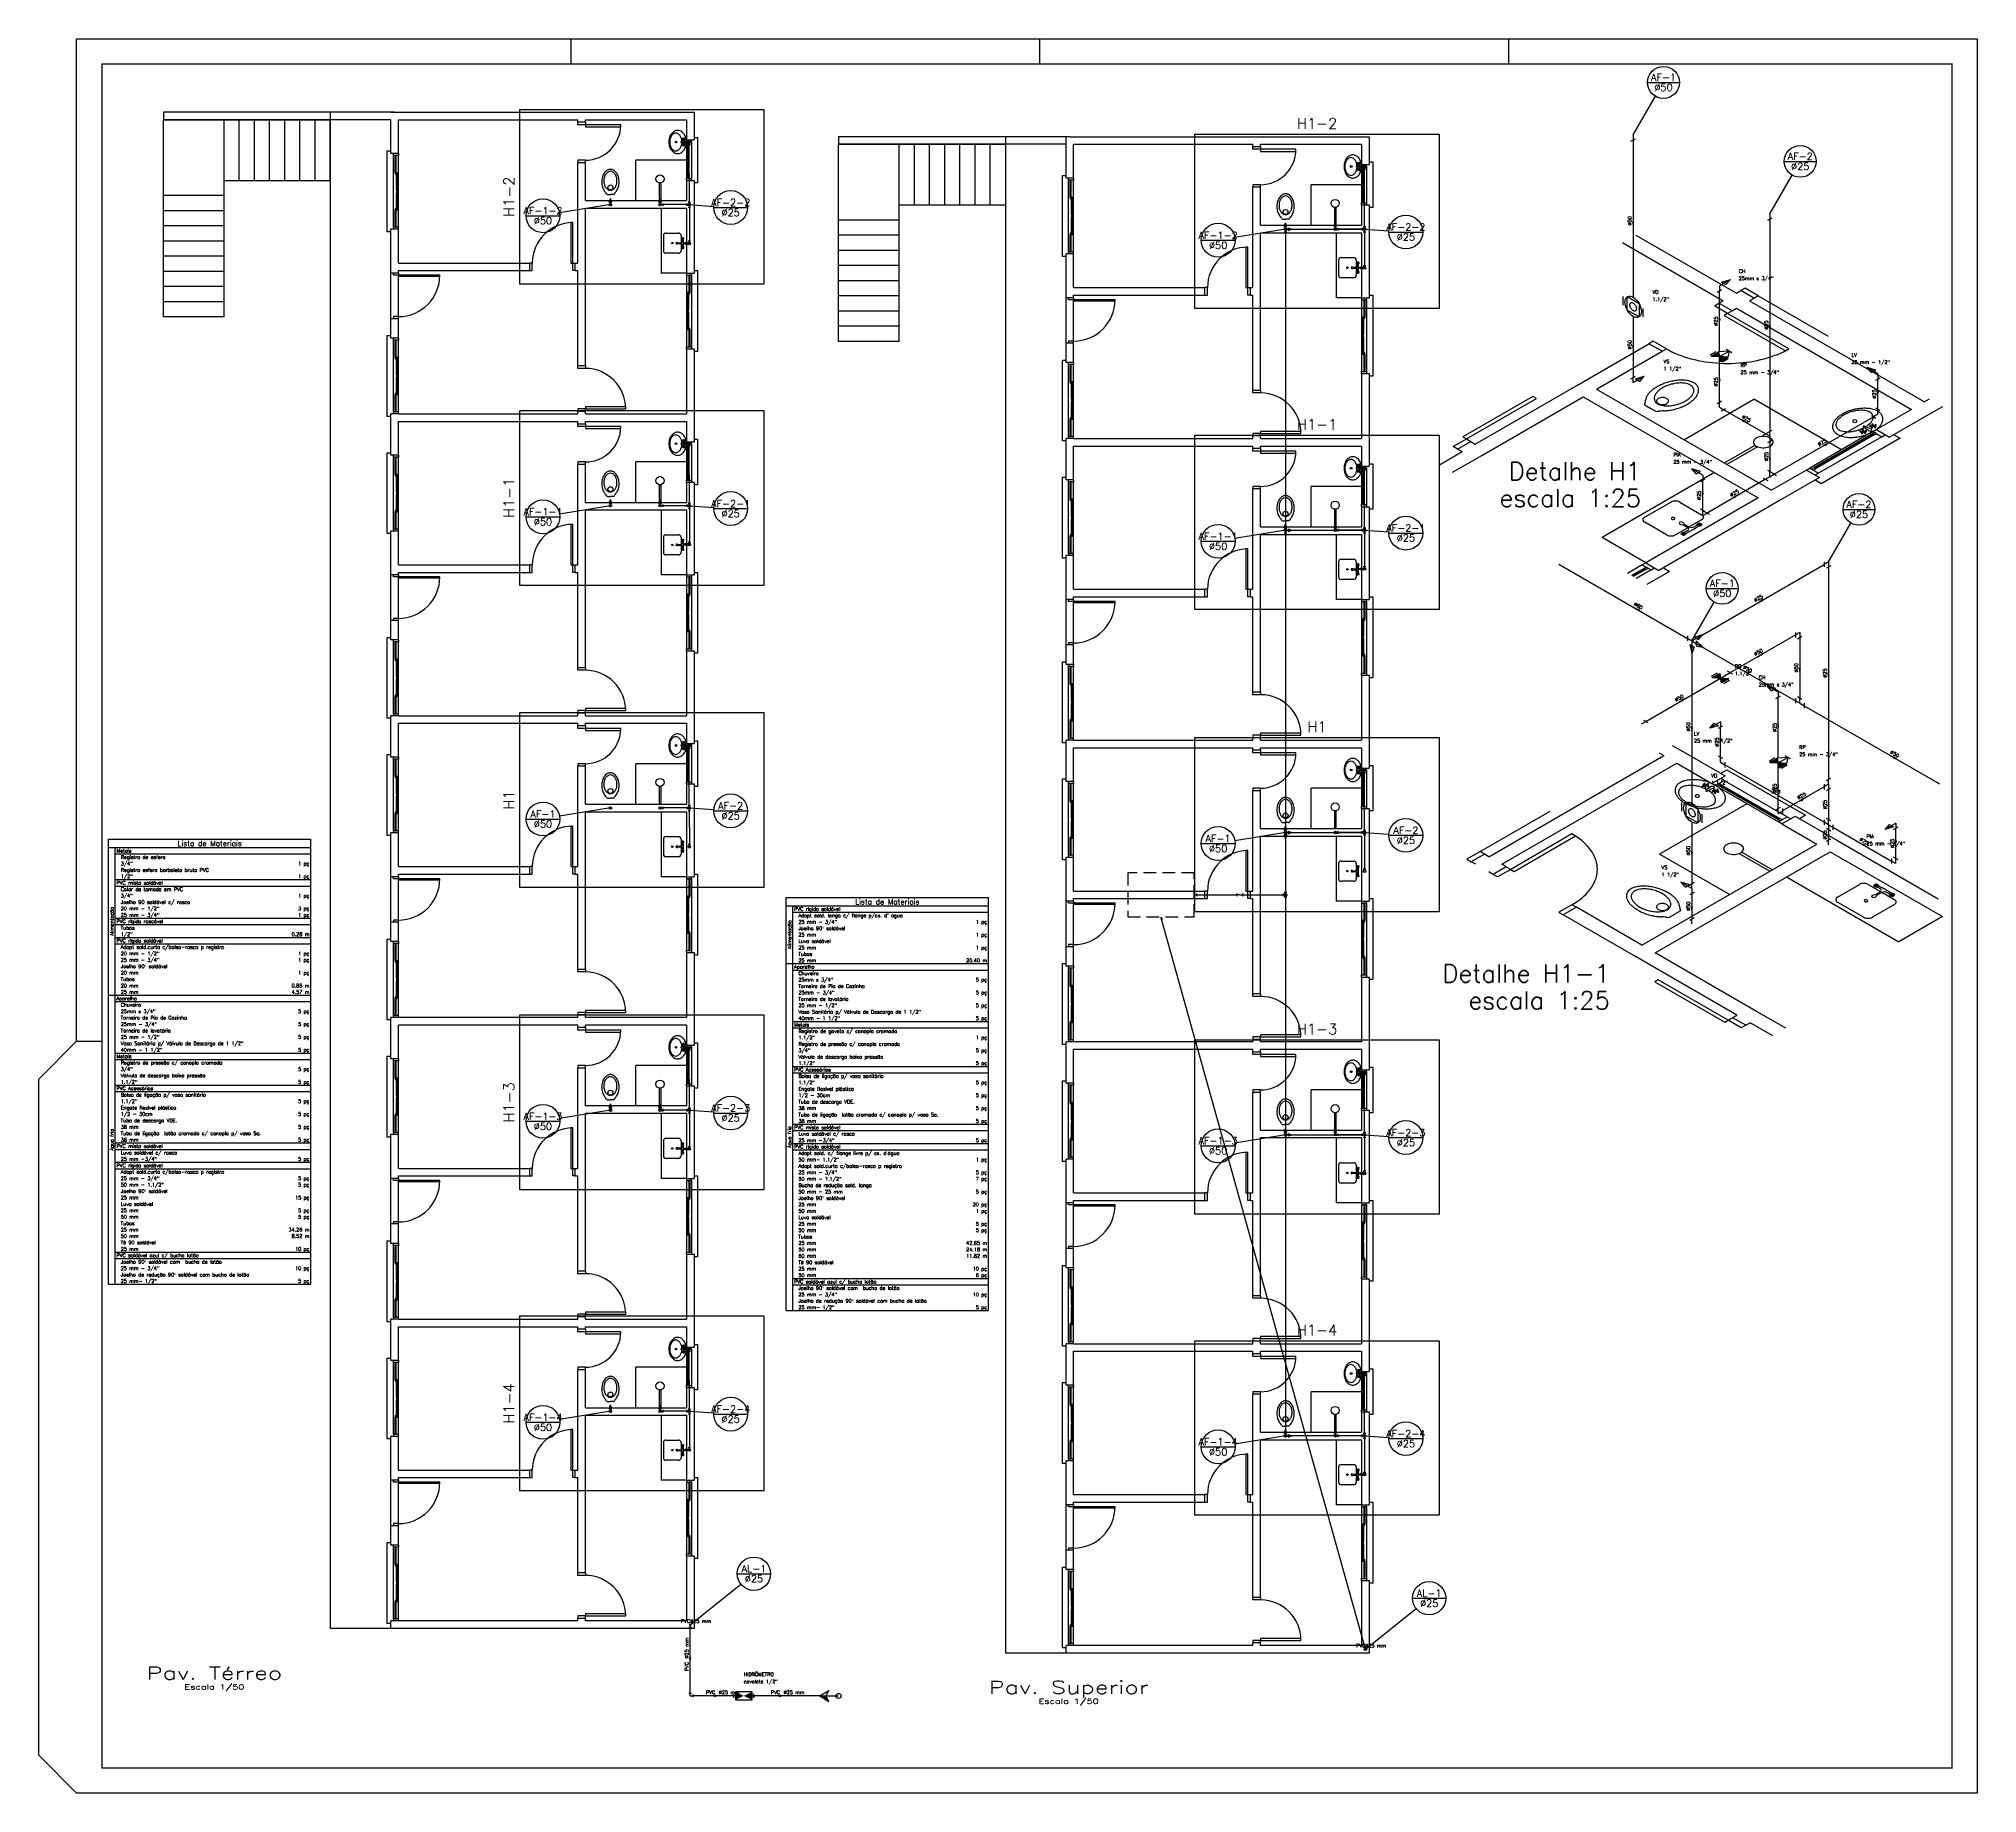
# Model space of a CAD drawing. Extents: x 241 to 398, y 106 to 179.
# Drawn here: x 280.51 to 318.88, y 105.58 to 140.29 of the extents above; entities that cross this region are included whole.
import ezdxf
from ezdxf.enums import TextEntityAlignment as Align

# ---------------------------------------------------------------- set-up
doc = ezdxf.new("R2010")
doc.units = 0
doc.linetypes.add('HIDDEN', pattern=[0.375, 0.25, -0.125])
doc.layers.get('0').update_dxf_attribs({"linetype": 'CONTINUOUS'})
for name, color, linetype in [('AF-COLUNAS', 4, 'CONTINUOUS'), ('AF-CONEXÕES_DETALHE', 9, 'CONTINUOUS'), ('AF-INDICAÇÃO_COLUNA', 5, 'CONTINUOUS'), ('AF-SENTIDO_TUBO', 9, 'CONTINUOUS'), ('AF-TEXTOS_COLUNA', 7, 'CONTINUOUS'), ('AF-TEXTOS_CONEXÃO', 7, 'CONTINUOUS'), ('AF-TEXTOS_TUBO', 7, 'CONTINUOUS'), ('AF-TUBOS_DETALHE', 4, 'CONTINUOUS'), ('AL-COLUNAS', 3, 'CONTINUOUS'), ('AL-CONEXÕES', 9, 'CONTINUOUS'), ('AL-CONEXÕES_DETALHE', 9, 'CONTINUOUS'), ('AL-INDICAÇÃO_COLUNA', 5, 'CONTINUOUS'), ('AL-SENTIDO_TUBO', 9, 'CONTINUOUS'), ('AL-TEXTOS_COLUNA', 7, 'CONTINUOUS'), ('AL-TEXTOS_CONEXÃO', 7, 'CONTINUOUS'), ('AL-TEXTOS_TUBO', 7, 'CONTINUOUS'), ('AL-TUBOS', 3, 'CONTINUOUS'), ('AL-TUBOS_DETALHE', 3, 'CONTINUOUS'), ('ALVVISTA', 8, 'CONTINUOUS'), ('DI-DETALHES', 1, 'CONTINUOUS'), ('DI-TÍTULOS', 3, 'CONTINUOUS'), ('ESPEC', 7, 'CONTINUOUS'), ('SIMBOLOS', 5, 'CONTINUOUS'), ('SIMBOLOS_INT', 1, 'CONTINUOUS')]:
    doc.layers.add(name, color=color, linetype=linetype)
doc.styles.add('ARIAL', font='romans.shx')
doc.styles.add('REGUA200', font='romans.shx', dxfattribs={"width": 1.4})
doc.styles.add('REGUA80', font='romans.shx', dxfattribs={"width": 1.4})

# ---------------------------------------------------------------- blocks, each defined once
blk = doc.blocks.new('TITUL2')
at = {"color": 6, "style": 'REGUA200', "width": 1.4}
blk.add_attdef('TITULO', text='', height=5, dxfattribs=at).set_placement((0, 0), align=Align.CENTER)
at = {"color": 0, "style": 'REGUA80', "width": 1.4}
blk.add_attdef('ESCALA', text='', height=2, dxfattribs=at).set_placement((0, -4), align=Align.CENTER)

msp = doc.modelspace()

# ---------------------------------------------------------------- hatches: boundary and pattern name
at = {"layer": 'SIMBOLOS'}
for points in [[(313.6105, 134.0141), (313.756, 134.0981), (313.7742, 134.0036)], [(313.7742, 134.0036), (313.7924, 133.9091), (313.9379, 133.9931)], [(313.6338, 127.6526), (313.7793, 127.7366), (313.7979, 127.6423)], [(313.7979, 127.6423), (313.8157, 127.5476), (313.9612, 127.6316)], [(314.7731, 125.9763), (314.9186, 126.0603), (314.9368, 125.9658)], [(314.9368, 125.9658), (314.9549, 125.8713), (315.1004, 125.9553)], [(294.2987, 107.4267), (294.2987, 107.5897), (294.6337, 107.4267), (294.6337, 107.5897)], [(295.9727, 107.5077), (296.1462, 107.3987), (296.0917, 107.5077)]]:
    msp.add_hatch(color=256, dxfattribs=at).paths.add_polyline_path(points)

# ---------------------------------------------------------------- linework, layer by layer
for p, q in [((281.2632, 140.2921), (318.8764, 140.2921)), ((281.2632, 120.4603), (281.2632, 140.2921)), ((291.0415, 140.2921), (291.0415, 139.7921)), ((300.3198, 140.2921), (300.3198, 139.7921)), ((309.5981, 140.2921), (309.5981, 139.7921)), ((318.8764, 140.2921), (318.8764, 105.5821)), ((281.2632, 120.4603), (280.5132, 119.7103)), ((281.2632, 120.4603), (281.7632, 120.4603)), ((280.5132, 106.3321), (280.5132, 119.7103)), ((281.2632, 105.5821), (280.5132, 106.3321)), ((318.8764, 105.5821), (281.2632, 105.5821))]:
    msp.add_line(p, q)
at = {"const_width": 0.0236}
msp.add_lwpolyline([(281.7632, 139.7921), (318.3764, 139.7921), (318.3764, 106.0821), (281.7632, 106.0821)], close=True, dxfattribs=at)
at = {"layer": 'AF-COLUNAS', "linetype": 'Continuous'}
for p, q in [((312.0239, 138.2641), (312.1105, 138.3141)), ((312.0673, 138.3891), (312.0673, 138.2891)), ((314.7294, 136.7021), (314.816, 136.7521)), ((314.7728, 136.8271), (314.7728, 136.7271)), ((305.1635, 136.4758), (305.2135, 136.4758)), ((305.1885, 136.5258), (305.1885, 136.4758)), ((305.1885, 136.5258), (305.2385, 136.5258)), ((305.2385, 136.5508), (305.3135, 136.5258)), ((305.2385, 136.5508), (305.2385, 136.5008)), ((305.2385, 136.5008), (305.3135, 136.5258)), ((306.7005, 136.5508), (306.7005, 136.5008)), ((306.7505, 136.5258), (306.7005, 136.5258)), ((305.1635, 130.6199), (305.2135, 130.6199)), ((305.1635, 130.5199), (305.2135, 130.5199)), ((305.1885, 130.5699), (305.1885, 130.6199)), ((305.1885, 130.5699), (305.1885, 130.5199)), ((305.1885, 130.5699), (305.2385, 130.5699)), ((305.2385, 130.5949), (305.3135, 130.5699)), ((305.2385, 130.5949), (305.2385, 130.5449)), ((305.2385, 130.5449), (305.3135, 130.5699)), ((306.7005, 130.5949), (306.7005, 130.5449)), ((306.7505, 130.5699), (306.7005, 130.5699)), ((315.9353, 129.9424), (315.8487, 129.8924)), ((315.8487, 129.9424), (315.8487, 129.8424)), ((315.9786, 129.8674), (315.892, 129.8174)), ((315.9353, 129.9424), (315.9353, 129.8424)), ((313.1432, 128.4804), (313.1432, 128.3804)), ((313.2298, 128.3804), (313.1432, 128.4304)), ((313.1865, 128.3054), (313.2298, 128.1304)), ((313.1865, 128.3054), (313.2731, 128.2554)), ((313.2298, 128.3804), (313.3164, 128.4304)), ((313.2298, 128.3804), (313.2298, 128.2804)), ((313.2298, 128.3804), (313.3164, 128.3304)), ((313.2731, 128.2554), (313.2298, 128.1304)), ((313.2731, 128.4554), (313.4463, 128.5054)), ((313.2731, 128.4554), (313.3597, 128.4054)), ((313.3164, 128.3804), (313.4463, 128.2553)), ((313.3164, 128.3804), (313.3164, 128.2804)), ((313.3164, 128.2804), (313.4463, 128.2553)), ((313.3597, 128.4054), (313.4463, 128.5054)), ((305.1635, 124.6401), (305.2135, 124.6401)), ((305.1635, 124.5401), (305.1884, 124.4651)), ((305.2135, 124.54), (305.1635, 124.5401)), ((305.2135, 124.54), (305.1884, 124.4651)), ((305.1885, 124.5901), (305.1885, 124.6401)), ((305.1885, 124.5901), (305.2385, 124.5901)), ((305.1885, 124.5901), (305.1885, 124.5401)), ((305.2385, 124.6151), (305.3135, 124.5901)), ((305.2385, 124.6151), (305.2385, 124.5651)), ((305.2385, 124.5651), (305.3135, 124.5901)), ((306.7005, 124.6151), (306.7005, 124.5651)), ((306.7505, 124.5901), (306.7005, 124.5901)), ((305.1635, 118.6603), (305.2135, 118.6603)), ((305.1635, 118.5603), (305.2135, 118.5603)), ((305.1885, 118.6103), (305.1885, 118.6603)), ((305.1885, 118.6103), (305.2385, 118.6103)), ((305.1885, 118.6103), (305.1885, 118.5603)), ((305.2385, 118.6353), (305.3135, 118.6103)), ((305.2385, 118.6353), (305.2385, 118.5853)), ((305.2385, 118.5853), (305.3135, 118.6103)), ((306.7005, 118.6353), (306.7005, 118.5853)), ((306.7505, 118.6103), (306.7005, 118.6103)), ((305.1635, 112.7044), (305.2135, 112.7044)), ((305.1885, 112.6544), (305.1885, 112.7044)), ((305.1885, 112.6544), (305.2385, 112.6544)), ((305.2385, 112.6794), (305.3135, 112.6544)), ((305.2385, 112.6794), (305.2385, 112.6294)), ((305.2385, 112.6294), (305.3135, 112.6544)), ((306.7005, 112.6794), (306.7005, 112.6294)), ((306.7505, 112.6544), (306.7005, 112.6544))]:
    msp.add_line(p, q, dxfattribs=at)
at = {"layer": 'AF-COLUNAS', "const_width": 0.025}
for points in [[(291.8138, 137.0106, 1), (291.8388, 137.0106, 1)], [(293.3758, 137.0106, 1), (293.4008, 137.0106, 1)], [(305.176, 136.5258, 1), (305.201, 136.5258, 1)], [(306.738, 136.5258, 1), (306.763, 136.5258, 1)], [(291.8138, 131.0547, 1), (291.8388, 131.0547, 1)], [(293.3758, 131.0547, 1), (293.4008, 131.0547, 1)], [(305.176, 130.5699, 1), (305.201, 130.5699, 1)], [(306.738, 130.5699, 1), (306.763, 130.5699, 1)], [(291.8138, 125.0748, 1), (291.8388, 125.0748, 1)], [(293.3758, 125.0748, 1), (293.4008, 125.0748, 1)], [(305.176, 124.5901, 1), (305.201, 124.5901, 1)], [(306.738, 124.5901, 1), (306.763, 124.5901, 1)], [(291.8138, 119.0951, 1), (291.8388, 119.0951, 1)], [(293.3758, 119.0951, 1), (293.4008, 119.0951, 1)], [(305.176, 118.6103, 1), (305.201, 118.6103, 1)], [(306.738, 118.6103, 1), (306.763, 118.6103, 1)], [(291.8138, 113.1392, 1), (291.8388, 113.1392, 1)], [(293.3758, 113.1392, 1), (293.4008, 113.1392, 1)], [(305.176, 112.6544, 1), (305.201, 112.6544, 1)], [(306.738, 112.6544, 1), (306.763, 112.6544, 1)]]:
    msp.add_lwpolyline(points, format="xyb", close=True, dxfattribs=at)
at = {"layer": 'AF-CONEXÕES_DETALHE', "linetype": 'Continuous'}
for p, q in [((293.3382, 138.2706), (293.2632, 138.2456)), ((293.3382, 138.2206), (293.2632, 138.2456)), ((293.3882, 138.2456), (293.2632, 138.2456)), ((293.3382, 138.2706), (293.3382, 138.2206)), ((293.4132, 138.1956), (293.3632, 138.1956)), ((293.3882, 138.2456), (293.3882, 138.1956)), ((306.7004, 137.7858), (306.6254, 137.7608)), ((306.7004, 137.7358), (306.6254, 137.7608)), ((306.7504, 137.7608), (306.6254, 137.7608)), ((306.7004, 137.7858), (306.7004, 137.7358)), ((306.7504, 137.7608), (306.7504, 137.7108)), ((306.7754, 137.7108), (306.7254, 137.7108)), ((291.8013, 137.0605), (291.8263, 137.1355)), ((291.8013, 137.0605), (291.8513, 137.0605)), ((291.8513, 137.0605), (291.8263, 137.1355)), ((291.8263, 137.0105), (291.8263, 137.1355)), ((292.7868, 137.0605), (292.8118, 137.1355)), ((292.7868, 137.0605), (292.8368, 137.0605)), ((292.8368, 137.0605), (292.8118, 137.1355)), ((292.8118, 137.0105), (292.8118, 137.1355)), ((292.8118, 137.0105), (292.8618, 137.0105)), ((292.8618, 137.0355), (292.8618, 136.9855)), ((293.3383, 137.0355), (293.3383, 136.9855)), ((293.3883, 137.0105), (293.3383, 137.0105)), ((293.3633, 137.0605), (293.4133, 137.0605)), ((293.3633, 136.9605), (293.4133, 136.9605)), ((293.3883, 137.0105), (293.3883, 137.0605)), ((293.3883, 137.0105), (293.3883, 136.9605)), ((305.1635, 136.5757), (305.1885, 136.6507)), ((305.1635, 136.5757), (305.2135, 136.5757)), ((305.2135, 136.5757), (305.1885, 136.6507)), ((305.1885, 136.5257), (305.1885, 136.6507)), ((306.149, 136.5757), (306.174, 136.6507)), ((306.149, 136.5757), (306.199, 136.5757)), ((306.199, 136.5757), (306.174, 136.6507)), ((306.174, 136.5257), (306.174, 136.6507)), ((306.7253, 136.5757), (306.7753, 136.5757)), ((306.7505, 136.5257), (306.7505, 136.5757)), ((293.3383, 136.2676), (293.2633, 136.2426)), ((293.3383, 136.2176), (293.2633, 136.2426)), ((293.3883, 136.2426), (293.2633, 136.2426)), ((293.3383, 136.2676), (293.3383, 136.2176)), ((293.3633, 136.2926), (293.4133, 136.2926)), ((293.3883, 136.2426), (293.3883, 136.2926)), ((306.174, 136.5257), (306.224, 136.5257)), ((306.224, 136.5507), (306.224, 136.5007)), ((306.7005, 136.5507), (306.7005, 136.5007)), ((306.7505, 136.5257), (306.7005, 136.5257)), ((306.7255, 136.4757), (306.7755, 136.4757)), ((306.7505, 136.5257), (306.7505, 136.4757)), ((306.7255, 135.8078), (306.7755, 135.8078)), ((306.7505, 135.7578), (306.7505, 135.8078)), ((306.7005, 135.7828), (306.6255, 135.7578)), ((306.7005, 135.7328), (306.6255, 135.7578)), ((306.7505, 135.7578), (306.6255, 135.7578)), ((306.7005, 135.7828), (306.7005, 135.7328)), ((313.7742, 135.4036), (313.9907, 135.5286)), ((313.8175, 135.4786), (313.9907, 135.5286)), ((313.8175, 135.4786), (313.9041, 135.4286)), ((313.9041, 135.4286), (313.9907, 135.5286)), ((313.7309, 135.2786), (313.8175, 135.3286)), ((313.7742, 135.4036), (313.7742, 135.3036)), ((312.0239, 133.5641), (312.1105, 133.6141)), ((312.0672, 133.4891), (312.2837, 133.6141)), ((312.0672, 133.4891), (312.0672, 133.5891)), ((312.1105, 133.5641), (312.2837, 133.6141)), ((312.1105, 133.5641), (312.1971, 133.5141)), ((312.1971, 133.5141), (312.2837, 133.6141)), ((316.8685, 133.7372), (316.6953, 133.7872)), ((316.7819, 133.6872), (316.6953, 133.7872)), ((316.9118, 133.6622), (316.6953, 133.7872)), ((316.7819, 133.6872), (316.8685, 133.7372)), ((316.8685, 133.5372), (316.9551, 133.5872)), ((316.9118, 133.6622), (316.9118, 133.5622)), ((313.7309, 133.0786), (313.8175, 133.1286)), ((313.7742, 133.0036), (313.7742, 133.1036)), ((313.7742, 133.0036), (313.8608, 132.9536)), ((313.8175, 132.9286), (313.9041, 132.9786)), ((316.7819, 132.8372), (316.8685, 132.7872)), ((316.9118, 132.8622), (316.8252, 132.8122)), ((316.9551, 132.9372), (316.8685, 132.9872)), ((316.9118, 132.8622), (316.9118, 132.9622)), ((314.6428, 132.4521), (314.7294, 132.5021)), ((314.7727, 132.4271), (314.6861, 132.4771)), ((314.7294, 132.5021), (314.816, 132.5521)), ((314.7727, 132.4271), (314.7727, 132.5271)), ((314.7727, 132.4271), (314.7727, 132.3271)), ((293.3382, 132.3147), (293.2632, 132.2897)), ((293.3382, 132.2647), (293.2632, 132.2897)), ((293.3882, 132.2897), (293.2632, 132.2897)), ((293.3382, 132.3147), (293.3382, 132.2647)), ((293.4132, 132.2397), (293.3632, 132.2397)), ((293.3882, 132.2897), (293.3882, 132.2397)), ((314.7294, 132.3021), (314.816, 132.3521)), ((306.7004, 131.8299), (306.6254, 131.8049)), ((306.7004, 131.7799), (306.6254, 131.8049)), ((306.7504, 131.8049), (306.6254, 131.8049)), ((306.7004, 131.8299), (306.7004, 131.7799)), ((306.7754, 131.7549), (306.7254, 131.7549)), ((306.7504, 131.8049), (306.7504, 131.7549)), ((313.3994, 131.7341), (313.2262, 131.7841)), ((313.3128, 131.6841), (313.2262, 131.7841)), ((313.4427, 131.6591), (313.2262, 131.7841)), ((313.3128, 131.6841), (313.3994, 131.7341)), ((313.4427, 131.6591), (313.4427, 131.5591)), ((314.6428, 131.6021), (314.7294, 131.5521)), ((314.7727, 131.6271), (314.6861, 131.5771)), ((314.816, 131.7021), (314.7294, 131.7521)), ((314.7727, 131.6271), (314.7727, 131.7271)), ((314.7727, 131.6271), (314.8593, 131.6771)), ((314.816, 131.7021), (314.9026, 131.6521)), ((313.3994, 131.5341), (313.486, 131.5841)), ((291.8013, 131.1047), (291.8263, 131.1797)), ((291.8013, 131.1047), (291.8513, 131.1047)), ((291.8513, 131.1047), (291.8263, 131.1797)), ((291.8263, 131.0547), (291.8263, 131.1797)), ((292.7868, 131.1047), (292.8118, 131.1797)), ((292.7868, 131.1047), (292.8368, 131.1047)), ((292.8368, 131.1047), (292.8118, 131.1797)), ((292.8118, 131.0547), (292.8118, 131.1797)), ((292.8118, 131.0547), (292.8618, 131.0547)), ((292.8618, 131.0797), (292.8618, 131.0297)), ((293.3383, 131.0797), (293.3383, 131.0297)), ((293.3883, 131.0547), (293.3383, 131.0547)), ((293.3633, 131.1047), (293.4133, 131.1047)), ((293.3633, 131.0047), (293.4133, 131.0047)), ((293.3883, 131.0547), (293.3883, 131.1047)), ((293.3883, 131.0547), (293.3883, 131.0047)), ((313.486, 130.9341), (313.3994, 130.9841)), ((313.4427, 130.8591), (313.4427, 130.9591)), ((313.4427, 130.8591), (313.5293, 130.9091)), ((313.486, 130.9341), (313.5726, 130.8841)), ((305.1635, 130.6199), (305.1885, 130.6949)), ((305.1635, 130.6199), (305.2135, 130.6199)), ((305.2135, 130.6199), (305.1885, 130.6949)), ((305.1885, 130.5699), (305.1885, 130.6949)), ((306.149, 130.6199), (306.174, 130.6949)), ((306.149, 130.6199), (306.199, 130.6199)), ((306.199, 130.6199), (306.174, 130.6949)), ((306.174, 130.5699), (306.174, 130.6949)), ((306.174, 130.5699), (306.224, 130.5699)), ((306.224, 130.5949), (306.224, 130.5449)), ((306.7005, 130.5949), (306.7005, 130.5449)), ((306.7505, 130.5699), (306.7005, 130.5699)), ((306.7248, 130.6199), (306.7748, 130.6199)), ((306.7255, 130.5199), (306.7755, 130.5199)), ((306.7505, 130.5699), (306.7505, 130.6199)), ((306.7505, 130.5699), (306.7505, 130.5199)), ((293.3383, 130.3117), (293.2633, 130.2867)), ((293.3383, 130.2617), (293.2633, 130.2867)), ((293.3883, 130.2867), (293.2633, 130.2867)), ((293.3383, 130.3117), (293.3383, 130.2617)), ((293.3633, 130.3367), (293.4133, 130.3367)), ((293.3883, 130.2867), (293.3883, 130.3367)), ((306.7005, 129.8269), (306.6255, 129.8019)), ((306.7005, 129.7769), (306.6255, 129.8019)), ((306.7505, 129.8019), (306.6255, 129.8019)), ((306.7005, 129.8269), (306.7005, 129.7769)), ((306.7255, 129.8519), (306.7755, 129.8519)), ((306.7505, 129.8019), (306.7505, 129.8519)), ((315.3646, 128.5468), (315.278, 128.4968)), ((315.278, 128.5468), (315.278, 128.4468)), ((315.3646, 128.5468), (315.3646, 128.4468)), ((315.3213, 128.4218), (315.4079, 128.4718)), ((314.8935, 127.4409), (314.7202, 127.4908)), ((314.8069, 127.3909), (314.7202, 127.4908)), ((314.9368, 127.3658), (314.7202, 127.4908)), ((314.8069, 127.3909), (314.8935, 127.4409)), ((314.9368, 127.3658), (314.9368, 127.2658)), ((314.8934, 127.2408), (314.9801, 127.2908)), ((315.278, 127.2468), (315.278, 127.1468)), ((315.3646, 127.1468), (315.278, 127.1968)), ((315.4079, 127.2218), (315.3213, 127.2718)), ((315.3646, 127.1468), (315.3646, 127.2468)), ((315.3646, 127.1468), (315.4512, 127.0968)), ((315.4512, 127.1468), (315.4512, 127.0468)), ((312.2304, 126.7374), (312.317, 126.7874)), ((312.2737, 126.8124), (312.3603, 126.7624)), ((313.7961, 126.7774), (313.5796, 126.6524)), ((313.6662, 126.7524), (313.5796, 126.6524)), ((313.7528, 126.7024), (313.5796, 126.6524)), ((313.6662, 126.7524), (313.7528, 126.7024)), ((313.7528, 126.6524), (313.8394, 126.7024)), ((313.7961, 126.7774), (313.7961, 126.6774)), ((293.363, 126.2599), (293.413, 126.2599)), ((293.3882, 126.3099), (293.3882, 126.2599)), ((313.8394, 126.0524), (313.7528, 126.1024)), ((313.7961, 125.9774), (313.7961, 126.0774)), ((313.7961, 125.9774), (313.8827, 125.9274)), ((313.8827, 125.9774), (313.8827, 125.8774)), ((306.7252, 125.7751), (306.7752, 125.7751)), ((306.7504, 125.8251), (306.7504, 125.7751)), ((315.9353, 125.5423), (315.8487, 125.4923)), ((315.8487, 125.5423), (315.8487, 125.4423)), ((315.892, 125.6173), (315.9786, 125.6673)), ((315.892, 125.4173), (315.9786, 125.4673)), ((315.9353, 125.5423), (315.9353, 125.6423)), ((315.9353, 125.5423), (315.9353, 125.4423)), ((292.8117, 125.0748), (292.8617, 125.0748)), ((292.8617, 125.0998), (292.8617, 125.0498)), ((293.3382, 125.0998), (293.3382, 125.0498)), ((293.3882, 125.0748), (293.3382, 125.0748)), ((293.363, 125.1248), (293.413, 125.1248)), ((293.3882, 125.0748), (293.3882, 125.1248)), ((293.3882, 125.0748), (293.3882, 125.0248)), ((314.8935, 125.0408), (314.9801, 125.0908)), ((314.9368, 124.9658), (314.9368, 125.0658)), ((315.0234, 125.0658), (315.0234, 124.9658)), ((293.3621, 125.0248), (293.4121, 125.0248)), ((305.1634, 124.64), (305.1884, 124.715)), ((305.2134, 124.64), (305.1884, 124.715)), ((305.1884, 124.59), (305.1884, 124.715)), ((314.9368, 124.9658), (315.0234, 125.0158)), ((315.8487, 124.8423), (315.8487, 124.7423)), ((315.9353, 124.7423), (315.8487, 124.7923)), ((315.9786, 124.8173), (315.892, 124.8673)), ((315.9353, 124.7423), (315.9353, 124.8423)), ((315.9353, 124.7423), (315.9353, 124.6423)), ((315.9353, 124.7423), (316.0219, 124.6923)), ((316.0219, 124.7423), (316.0219, 124.6423)), ((317.2655, 124.7745), (317.049, 124.6495)), ((317.1356, 124.7495), (317.049, 124.6495)), ((317.2222, 124.6995), (317.049, 124.6495)), ((317.1356, 124.7495), (317.2222, 124.6995)), ((317.2222, 124.6495), (317.3088, 124.6995)), ((317.2655, 124.7745), (317.2655, 124.6745)), ((293.3621, 124.3569), (293.4121, 124.3569)), ((293.3883, 124.3069), (293.3883, 124.3569)), ((305.1634, 124.64), (305.2134, 124.64)), ((306.1739, 124.59), (306.2239, 124.59)), ((306.2239, 124.615), (306.2239, 124.565)), ((306.7004, 124.615), (306.7004, 124.565)), ((306.7504, 124.59), (306.7004, 124.59)), ((306.7243, 124.54), (306.7743, 124.54)), ((306.7252, 124.64), (306.7752, 124.64)), ((306.7504, 124.59), (306.7504, 124.64)), ((306.7504, 124.59), (306.7504, 124.54)), ((315.8914, 124.417), (315.978, 124.4668)), ((315.9786, 124.6173), (315.892, 124.6673)), ((315.9345, 124.3418), (315.9347, 124.4419)), ((317.1789, 124.0745), (317.1789, 123.9745)), ((317.2655, 123.9745), (317.1789, 124.0245)), ((317.3088, 124.0495), (317.2222, 124.0995)), ((317.2655, 123.9745), (317.2655, 124.0745)), ((306.7243, 123.8721), (306.7743, 123.8721)), ((306.7505, 123.8221), (306.7505, 123.8721)), ((313.1865, 123.5553), (313.0133, 123.6053)), ((313.0999, 123.5053), (313.0133, 123.6053)), ((313.2298, 123.4803), (313.0133, 123.6053)), ((313.0999, 123.5053), (313.1865, 123.5553)), ((313.1865, 123.5553), (313.2731, 123.6053)), ((313.2298, 123.4803), (313.2298, 123.5803)), ((303.3785, 123.3571), (303.4285, 123.3571)), ((303.4285, 123.3821), (303.4285, 123.3321)), ((304.2332, 123.332), (304.2332, 123.382)), ((304.2832, 123.357), (304.2332, 123.357)), ((304.2832, 123.357), (304.3332, 123.357)), ((304.3332, 123.382), (304.3332, 123.332)), ((305.138, 123.382), (305.138, 123.332)), ((305.188, 123.357), (305.138, 123.357)), ((305.163, 123.407), (305.213, 123.407)), ((305.213, 123.307), (305.163, 123.307)), ((305.188, 123.357), (305.188, 123.407)), ((305.188, 123.357), (305.188, 123.307)), ((313.273, 123.4052), (313.1864, 123.3553)), ((313.2298, 123.4803), (313.2297, 123.3802)), ((313.1858, 122.855), (313.2724, 122.9049)), ((313.229, 122.7799), (313.2291, 122.8799)), ((293.3382, 120.3551), (293.2632, 120.3301)), ((293.3382, 120.3051), (293.2632, 120.3301)), ((293.3882, 120.3301), (293.2632, 120.3301)), ((293.3382, 120.3551), (293.3382, 120.3051)), ((293.4132, 120.2801), (293.3632, 120.2801)), ((293.3882, 120.3301), (293.3882, 120.2801)), ((306.7004, 119.8703), (306.6254, 119.8453)), ((306.7004, 119.8203), (306.6254, 119.8453)), ((306.7504, 119.8453), (306.6254, 119.8453)), ((306.7004, 119.8703), (306.7004, 119.8203)), ((306.7754, 119.7953), (306.7254, 119.7953)), ((306.7504, 119.8453), (306.7504, 119.7953)), ((291.8013, 119.1451), (291.8263, 119.2201)), ((291.8013, 119.1451), (291.8513, 119.1451)), ((291.8513, 119.1451), (291.8263, 119.2201)), ((291.8263, 119.0951), (291.8263, 119.2201)), ((292.7868, 119.1451), (292.8118, 119.2201)), ((292.7868, 119.1451), (292.8368, 119.1451)), ((292.8368, 119.1451), (292.8118, 119.2201)), ((292.8118, 119.0951), (292.8118, 119.2201)), ((292.8118, 119.0951), (292.8618, 119.0951)), ((292.8618, 119.1201), (292.8618, 119.0701)), ((293.3383, 119.1201), (293.3383, 119.0701)), ((293.3883, 119.0951), (293.3383, 119.0951)), ((293.3633, 119.1451), (293.4133, 119.1451)), ((293.3633, 119.0451), (293.4133, 119.0451)), ((293.3883, 119.0951), (293.3883, 119.1451)), ((293.3883, 119.0951), (293.3883, 119.0451)), ((305.1635, 118.6603), (305.1885, 118.7353)), ((305.1635, 118.6603), (305.2135, 118.6603)), ((305.2135, 118.6603), (305.1885, 118.7353)), ((305.1885, 118.6103), (305.1885, 118.7353)), ((306.149, 118.6603), (306.174, 118.7353)), ((306.149, 118.6603), (306.199, 118.6603)), ((306.199, 118.6603), (306.174, 118.7353)), ((306.174, 118.6103), (306.174, 118.7353)), ((306.174, 118.6103), (306.224, 118.6103)), ((306.224, 118.6353), (306.224, 118.5853)), ((306.7005, 118.6353), (306.7005, 118.5853)), ((306.7505, 118.6103), (306.7005, 118.6103)), ((306.7239, 118.6603), (306.7739, 118.6603)), ((306.7255, 118.5603), (306.7755, 118.5603)), ((306.7505, 118.6103), (306.7505, 118.6603)), ((306.7505, 118.6103), (306.7505, 118.5603)), ((293.3383, 118.3521), (293.2633, 118.3271)), ((293.3383, 118.3021), (293.2633, 118.3271)), ((293.3883, 118.3271), (293.2633, 118.3271)), ((293.3383, 118.3521), (293.3383, 118.3021)), ((293.3633, 118.3771), (293.4133, 118.3771)), ((293.3883, 118.3271), (293.3883, 118.3771)), ((306.7005, 117.8673), (306.6255, 117.8423)), ((306.7005, 117.8173), (306.6255, 117.8423)), ((306.7505, 117.8423), (306.6255, 117.8423)), ((306.7005, 117.8673), (306.7005, 117.8173)), ((306.7255, 117.8923), (306.7755, 117.8923)), ((306.7505, 117.8423), (306.7505, 117.8923)), ((293.3382, 114.3993), (293.2632, 114.3743)), ((293.3382, 114.3493), (293.2632, 114.3743)), ((293.3882, 114.3743), (293.2632, 114.3743)), ((293.3382, 114.3993), (293.3382, 114.3493)), ((293.4132, 114.3243), (293.3632, 114.3243)), ((293.3882, 114.3743), (293.3882, 114.3243)), ((306.7004, 113.9145), (306.6254, 113.8895)), ((306.7004, 113.8645), (306.6254, 113.8895)), ((306.7504, 113.8895), (306.6254, 113.8895)), ((306.7004, 113.9145), (306.7004, 113.8645)), ((306.7754, 113.8395), (306.7254, 113.8395)), ((306.7504, 113.8895), (306.7504, 113.8395)), ((291.8013, 113.1892), (291.8263, 113.2642)), ((291.8013, 113.1892), (291.8513, 113.1892)), ((291.8513, 113.1892), (291.8263, 113.2642)), ((291.8263, 113.1392), (291.8263, 113.2642)), ((292.7868, 113.1892), (292.8118, 113.2642)), ((292.7868, 113.1892), (292.8368, 113.1892)), ((292.8368, 113.1892), (292.8118, 113.2642)), ((292.8118, 113.1392), (292.8118, 113.2642)), ((293.3633, 113.1892), (293.4133, 113.1892)), ((293.3883, 113.1392), (293.3883, 113.1892)), ((292.8118, 113.1392), (292.8618, 113.1392)), ((292.8618, 113.1642), (292.8618, 113.1142)), ((293.3383, 113.1642), (293.3383, 113.1142)), ((293.3883, 113.1392), (293.3383, 113.1392)), ((293.3633, 113.0892), (293.4133, 113.0892)), ((293.3883, 113.1392), (293.3883, 113.0892)), ((293.3633, 112.4213), (293.4133, 112.4213)), ((293.3883, 112.3713), (293.3883, 112.4213)), ((305.1635, 112.7044), (305.1885, 112.7794)), ((305.1635, 112.7044), (305.2135, 112.7044)), ((305.2135, 112.7044), (305.1885, 112.7794)), ((305.1885, 112.6544), (305.1885, 112.7794)), ((306.149, 112.7044), (306.174, 112.7794)), ((306.149, 112.7044), (306.199, 112.7044)), ((306.199, 112.7044), (306.174, 112.7794)), ((306.174, 112.6544), (306.174, 112.7794)), ((306.174, 112.6544), (306.224, 112.6544)), ((306.224, 112.6794), (306.224, 112.6294)), ((306.7005, 112.6794), (306.7005, 112.6294)), ((306.7505, 112.6544), (306.7005, 112.6544)), ((306.7234, 112.7044), (306.7734, 112.7044)), ((306.7255, 112.6044), (306.7755, 112.6044)), ((306.7505, 112.6544), (306.7505, 112.7044)), ((306.7505, 112.6544), (306.7505, 112.6044)), ((293.3383, 112.3963), (293.2633, 112.3713)), ((293.3383, 112.3463), (293.2633, 112.3713)), ((293.3883, 112.3713), (293.2633, 112.3713)), ((293.3383, 112.3963), (293.3383, 112.3463)), ((306.7005, 111.9115), (306.6255, 111.8865)), ((306.7005, 111.8615), (306.6255, 111.8865)), ((306.7505, 111.8865), (306.6255, 111.8865)), ((306.7005, 111.9115), (306.7005, 111.8615)), ((306.7255, 111.9365), (306.7755, 111.9365)), ((306.7505, 111.8865), (306.7505, 111.9365))]:
    msp.add_line(p, q, dxfattribs=at)
for centre in [(293.3882, 138.2456), (293.3882, 138.2456), (306.7504, 137.7608), (306.7504, 137.7608), (291.8263, 137.0105), (291.8263, 137.0105), (292.8118, 137.0105), (292.8118, 137.0105), (292.8118, 137.0105), (293.3883, 137.0105), (293.3883, 137.0105), (293.3883, 136.2426), (293.3883, 136.2426), (305.188, 136.5301), (305.1885, 136.5257), (305.1885, 136.5257), (306.174, 136.5257), (306.174, 136.5257), (306.174, 136.5257), (306.7505, 136.5257), (306.7505, 136.5257), (306.7505, 136.5257), (306.7505, 135.7578), (306.7505, 135.7578), (293.3882, 132.2897), (293.3882, 132.2897), (306.7504, 131.8049), (306.7504, 131.8049), (291.8263, 131.0547), (291.8263, 131.0547), (292.8118, 131.0547), (292.8118, 131.0547), (292.8118, 131.0547), (293.3883, 131.0547), (293.3883, 131.0547), (305.1885, 130.5699), (305.1885, 130.5699), (305.1885, 130.5699), (306.174, 130.5699), (306.174, 130.5699), (306.174, 130.5699), (306.7505, 130.5699), (306.7505, 130.5699), (306.7505, 130.5699), (293.3883, 130.2867), (293.3883, 130.2867), (306.7505, 129.8019), (306.7505, 129.8019), (293.3882, 126.3099), (293.3882, 126.3099), (306.7504, 125.8251), (306.7504, 125.8251), (291.8262, 125.0748), (291.8262, 125.0748), (292.8117, 125.0748), (292.8117, 125.0748), (292.8117, 125.0748), (293.3882, 125.0748), (293.3882, 125.0748), (293.3883, 124.3069), (293.3883, 124.3069), (305.188, 124.5901), (305.1884, 124.59), (305.1884, 124.59), (306.1739, 124.59), (306.1739, 124.59), (306.1739, 124.59), (306.7499, 124.59), (306.7504, 124.59), (306.7504, 124.59), (306.7505, 123.8221), (306.7505, 123.8221), (305.188, 123.357), (305.188, 123.357), (293.3882, 120.3301), (293.3882, 120.3301), (306.7504, 119.8453), (306.7504, 119.8453), (291.8263, 119.0951), (291.8263, 119.0951), (292.8118, 119.0951), (292.8118, 119.0951), (292.8118, 119.0951), (293.3883, 119.0951), (293.3883, 119.0951), (305.1885, 118.6103), (305.1885, 118.6103), (305.1885, 118.6103), (306.174, 118.6103), (306.174, 118.6103), (306.174, 118.6103), (306.7505, 118.6103), (306.7505, 118.6103), (306.7505, 118.6103), (293.3883, 118.3271), (293.3883, 118.3271), (306.7505, 117.8423), (306.7505, 117.8423), (293.3882, 114.3743), (293.3882, 114.3743), (306.7504, 113.8895), (306.7504, 113.8895), (291.8263, 113.1392), (291.8263, 113.1392), (292.8118, 113.1392), (292.8118, 113.1392), (292.8118, 113.1392), (293.3883, 113.1392), (293.3883, 113.1392), (305.1879, 112.65), (305.1885, 112.6544), (305.1885, 112.6544), (306.174, 112.6544), (306.174, 112.6544), (306.174, 112.6544), (306.7505, 112.6544), (306.7505, 112.6544), (306.7505, 112.6544), (293.3883, 112.3713), (293.3883, 112.3713), (306.7505, 111.8865), (306.7505, 111.8865)]:
    msp.add_circle(centre, 0.025, dxfattribs=at)
at = {"layer": 'AF-INDICAÇÃO_COLUNA'}
for p, q in [((312.3523, 139.4283), (312.9823, 139.4283)), ((312.0673, 138.3891), (312.5098, 139.1555)), ((315.0578, 137.8663), (315.6878, 137.8663)), ((314.7728, 136.8271), (315.2153, 137.5935)), ((291.8263, 137.0106), (290.8214, 136.8455)), ((293.3883, 137.0106), (293.8719, 136.977)), ((290.1559, 136.7912), (290.8259, 136.7912)), ((293.8711, 136.9538), (294.5411, 136.9538)), ((303.5181, 136.3064), (304.1881, 136.3064)), ((305.1885, 136.5258), (304.1836, 136.3607)), ((306.7505, 136.5258), (307.2341, 136.4922)), ((307.2333, 136.469), (307.9033, 136.469)), ((290.1559, 130.8353), (290.8259, 130.8353)), ((291.8263, 131.0547), (290.8214, 130.8896)), ((293.3883, 131.0547), (293.8719, 131.0211)), ((293.8711, 130.9979), (294.5411, 130.9979)), ((316.2203, 130.9816), (316.8503, 130.9816)), ((305.1885, 130.5699), (304.1836, 130.4048)), ((306.7505, 130.5699), (307.2341, 130.5363)), ((307.2333, 130.5131), (307.9033, 130.5131)), ((315.9353, 129.9424), (316.3778, 130.7088)), ((303.5181, 130.3505), (304.1881, 130.3505)), ((313.5148, 129.4196), (314.1448, 129.4196)), ((313.2298, 128.3804), (313.6723, 129.1468)), ((291.8263, 125.0748), (290.8214, 124.9098)), ((293.3883, 125.0748), (293.8719, 125.0413)), ((290.1559, 124.8555), (290.8259, 124.8555)), ((293.8711, 125.0181), (294.5411, 125.0181)), ((303.5181, 124.3707), (304.1881, 124.3707)), ((305.1885, 124.5901), (304.1836, 124.425)), ((306.7505, 124.5901), (307.2341, 124.5565)), ((307.2333, 124.5333), (307.9033, 124.5333)), ((291.8263, 119.0951), (290.8214, 118.93)), ((293.3883, 119.0951), (293.8719, 119.0615)), ((293.8711, 119.0383), (294.5411, 119.0383)), ((290.1559, 118.8757), (290.8259, 118.8757)), ((305.1885, 118.6103), (304.1836, 118.4452)), ((306.7505, 118.6103), (307.2341, 118.5767)), ((307.2333, 118.5535), (307.9033, 118.5535)), ((303.5181, 118.3909), (304.1881, 118.3909)), ((290.1559, 112.9198), (290.8259, 112.9198)), ((291.8263, 113.1392), (290.8214, 112.9741)), ((293.3883, 113.1392), (293.8719, 113.1056)), ((293.8711, 113.0824), (294.5411, 113.0824)), ((303.5181, 112.435), (304.1881, 112.435)), ((305.1885, 112.6544), (304.1836, 112.4893)), ((306.7505, 112.6544), (307.2341, 112.6208)), ((307.2333, 112.5976), (307.9033, 112.5976))]:
    msp.add_line(p, q, dxfattribs=at)
for centre, radius in [((312.6673, 139.4283), 0.315), ((315.3728, 137.8663), 0.315), ((290.4909, 136.7912), 0.335), ((294.2061, 136.9538), 0.335), ((303.8531, 136.3064), 0.335), ((307.5683, 136.469), 0.335), ((294.2061, 130.9979), 0.335), ((316.5353, 130.9816), 0.315), ((290.4909, 130.8353), 0.335), ((307.5683, 130.5131), 0.335), ((303.8531, 130.3505), 0.335), ((313.8298, 129.4196), 0.315), ((290.4909, 124.8555), 0.335), ((294.2061, 125.0181), 0.335), ((303.8531, 124.3707), 0.335), ((307.5683, 124.5333), 0.335), ((294.2061, 119.0383), 0.335), ((290.4909, 118.8757), 0.335), ((303.8531, 118.3909), 0.335), ((307.5683, 118.5535), 0.335), ((290.4909, 112.9198), 0.335), ((294.2061, 113.0824), 0.335), ((307.5683, 112.5976), 0.335), ((303.8531, 112.435), 0.335)]:
    msp.add_circle(centre, radius, dxfattribs=at)
at = {"layer": 'AF-SENTIDO_TUBO'}
for points in [[(312.0673, 136.6185), (312.0802, 136.6668), (312.0543, 136.6668)], [(313.7742, 134.7742), (313.7612, 134.7259), (313.7871, 134.7259)], [(314.7727, 134.5565), (314.7857, 134.6048), (314.7598, 134.6048)], [(312.0672, 134.1685), (312.0801, 134.2168), (312.0542, 134.2168)], [(313.7742, 133.5742), (313.7612, 133.5259), (313.7871, 133.5259)], [(316.9118, 133.3328), (316.8989, 133.2845), (316.9248, 133.2845)], [(314.2123, 132.7507), (314.2477, 132.7153), (314.2606, 132.7377)], [(314.7727, 131.9565), (314.7856, 132.0048), (314.7597, 132.0048)], [(315.9034, 132.28), (315.8551, 132.267), (315.868, 132.2446)], [(313.4427, 131.3297), (313.4298, 131.2814), (313.4556, 131.2814)], [(314.0466, 131.2078), (314.0948, 131.2208), (314.0819, 131.2432)], [(312.194, 128.9784), (312.1586, 129.0138), (312.1457, 128.9914)], [(314.6437, 129.1967), (314.5954, 129.1837), (314.6083, 129.1613)], [(314.3584, 127.7283), (314.323, 127.7637), (314.3101, 127.7412)], [(314.6422, 128.1298), (314.5939, 128.1168), (314.6068, 128.0944)], [(315.3646, 127.7762), (315.3776, 127.8245), (315.3517, 127.8245)], [(315.9353, 127.6718), (315.9482, 127.7201), (315.9223, 127.7201)], [(313.0751, 127.225), (313.0268, 127.2121), (313.0397, 127.1897)], [(313.2298, 126.6097), (313.2428, 126.658), (313.2169, 126.658)], [(314.9368, 126.7364), (314.9238, 126.6881), (314.9497, 126.6881)], [(313.7961, 126.448), (313.7831, 126.3997), (313.809, 126.3997)], [(317.2692, 126.0475), (317.2338, 126.0828), (317.2209, 126.0604)], [(314.9368, 125.5364), (314.9238, 125.4881), (314.9497, 125.4881)], [(314.8045, 125.3951), (314.8399, 125.3598), (314.8528, 125.3822)], [(315.3749, 125.2188), (315.4232, 125.2317), (315.4102, 125.2541)], [(315.9353, 125.0717), (315.9482, 125.12), (315.9223, 125.12)], [(315.9347, 124.4715), (315.9478, 124.5197), (315.9219, 124.5198)], [(316.6615, 124.3231), (316.6262, 124.3584), (316.6132, 124.336)], [(317.2655, 124.4451), (317.2526, 124.3968), (317.2784, 124.3968)], [(313.2298, 124.1597), (313.2428, 124.208), (313.2169, 124.208)], [(313.2293, 123.0595), (313.2423, 123.1078), (313.2164, 123.1078)]]:
    msp.add_lwpolyline(points, close=True, dxfattribs=at)
for points in [[(312.0673, 136.7597), (312.0673, 136.6185)], [(313.7742, 134.633), (313.7742, 134.7742)], [(314.7727, 134.6977), (314.7727, 134.5565)], [(312.0672, 134.3097), (312.0672, 134.1685)], [(313.7742, 133.433), (313.7742, 133.5742)], [(316.9118, 133.1916), (316.9118, 133.3328)], [(314.3346, 132.6801), (314.2123, 132.7507)], [(314.7727, 132.0977), (314.7727, 131.9565)], [(315.7811, 132.2094), (315.9034, 132.28)], [(313.4427, 131.1885), (313.4427, 131.3297)], [(314.1688, 131.2784), (314.0466, 131.2078)], [(312.0717, 129.049), (312.194, 128.9784)], [(314.5214, 129.1261), (314.6437, 129.1967)], [(314.2361, 127.7989), (314.3584, 127.7283)], [(314.5199, 128.0592), (314.6422, 128.1298)], [(315.3646, 127.9174), (315.3646, 127.7762)], [(315.9353, 127.813), (315.9353, 127.6718)], [(312.9528, 127.1544), (313.0751, 127.225)], [(313.2298, 126.7509), (313.2298, 126.6097)], [(314.9368, 126.5952), (314.9368, 126.7364)], [(313.7961, 126.3068), (313.7961, 126.448)], [(317.1469, 126.1181), (317.2692, 126.0475)], [(314.9368, 125.3952), (314.9368, 125.5364)], [(314.9268, 125.3245), (314.8045, 125.3951)], [(315.4972, 125.2894), (315.3749, 125.2188)], [(315.9353, 125.2129), (315.9353, 125.0717)], [(313.2298, 124.3009), (313.2298, 124.1597)], [(315.935, 124.6127), (315.9347, 124.4715)], [(316.5392, 124.3937), (316.6615, 124.3231)], [(317.2655, 124.3039), (317.2655, 124.4451)], [(313.2295, 123.2007), (313.2293, 123.0595)]]:
    msp.add_lwpolyline(points, dxfattribs=at)
at = {"layer": 'AF-TUBOS_DETALHE'}
for p, q in [((293.3882, 138.2456), (293.3882, 138.2456)), ((293.3883, 137.0605), (293.3882, 138.1956)), ((312.0673, 138.2891), (312.0672, 135.1786)), ((306.7504, 137.7608), (306.7504, 137.7608)), ((306.7505, 136.5757), (306.7504, 137.7108)), ((291.8263, 137.0106), (291.8263, 137.0105)), ((291.8263, 137.0105), (291.8263, 137.0105)), ((292.8118, 137.0105), (292.8118, 137.0105)), ((292.8118, 137.0105), (292.8118, 137.0105)), ((293.3383, 137.0105), (292.8618, 137.0105)), ((293.3883, 137.0106), (293.3883, 137.0105)), ((293.3883, 137.0105), (293.3883, 137.0105)), ((293.3883, 136.9605), (293.3883, 136.2926)), ((314.7728, 136.7271), (314.7727, 132.5271)), ((293.3883, 136.2426), (293.3883, 136.2426)), ((305.1885, 136.5257), (305.188, 136.5301)), ((305.1885, 136.5258), (305.1885, 136.5257)), ((305.1885, 136.5257), (305.1885, 136.5257)), ((305.1885, 136.4758), (305.1885, 130.6199)), ((305.2385, 136.5258), (306.7005, 136.5258)), ((306.174, 136.5257), (306.174, 136.5257)), ((306.174, 136.5257), (306.174, 136.5257)), ((306.7005, 136.5257), (306.224, 136.5257)), ((306.7505, 136.5258), (306.7505, 136.5257)), ((306.7505, 136.5257), (306.7505, 136.5257)), ((306.7505, 136.5257), (306.7505, 136.5257)), ((306.7505, 136.4757), (306.7505, 135.8078)), ((306.7505, 135.7578), (306.7505, 135.7578)), ((313.7742, 134.0995), (313.7742, 135.3036)), ((312.0672, 134.8006), (312.0672, 133.5891)), ((313.7742, 133.1036), (313.7742, 134.0036)), ((316.9118, 132.9622), (316.9118, 133.5622)), ((314.6861, 132.4771), (313.8608, 132.9536)), ((314.8593, 131.6771), (316.8252, 132.8122)), ((293.3882, 132.2897), (293.3882, 132.2897)), ((293.3883, 131.1047), (293.3882, 132.2397)), ((314.7727, 132.3271), (314.7727, 131.7271)), ((306.7504, 131.8049), (306.7504, 131.8049)), ((306.7505, 130.6199), (306.7504, 131.7549)), ((313.4427, 130.9591), (313.4427, 131.5591)), ((314.6861, 131.5771), (313.5293, 130.9091)), ((291.8263, 131.0547), (291.8263, 131.0547)), ((291.8263, 131.0547), (291.8263, 131.0547)), ((292.8118, 131.0547), (292.8118, 131.0547)), ((292.8118, 131.0547), (292.8118, 131.0547)), ((293.3383, 131.0547), (292.8618, 131.0547)), ((293.3883, 131.0547), (293.3883, 131.0547)), ((293.3883, 131.0547), (293.3883, 131.0547)), ((293.3883, 131.0047), (293.3883, 130.3367)), ((305.1885, 130.5699), (305.1885, 130.5699)), ((305.1885, 130.5699), (305.1885, 130.5699)), ((305.1885, 130.5699), (305.1885, 130.5699)), ((305.1885, 130.5199), (305.1885, 124.6401)), ((305.2385, 130.5699), (306.7005, 130.5699)), ((306.174, 130.5699), (306.174, 130.5699)), ((306.174, 130.5699), (306.174, 130.5699)), ((306.7005, 130.5699), (306.224, 130.5699)), ((306.7505, 130.5699), (306.7505, 130.5699)), ((306.7505, 130.5699), (306.7505, 130.5699)), ((306.7505, 130.5699), (306.7505, 130.5699)), ((306.7505, 130.5199), (306.7505, 129.8519)), ((293.3883, 130.2867), (293.3883, 130.2867)), ((306.7505, 129.8019), (306.7505, 129.8019)), ((310.5972, 129.9003), (313.1432, 128.4304)), ((313.3164, 128.4304), (315.8487, 129.8924)), ((315.9353, 129.8424), (315.9353, 125.6423)), ((313.2298, 128.2804), (313.2299, 125.1698)), ((313.3164, 128.3304), (315.278, 127.1969)), ((313.988, 127.7521), (315.278, 128.4968)), ((315.3646, 128.4468), (315.3646, 127.2468)), ((312.317, 126.7874), (313.7975, 127.6421)), ((314.9368, 126.0617), (314.9368, 127.2658)), ((315.4512, 127.0968), (318.1309, 125.5501)), ((313.7961, 126.0774), (313.7961, 126.6774)), ((293.3882, 126.3099), (293.3882, 126.3099)), ((293.3882, 125.1248), (293.3882, 126.2599)), ((315.8487, 124.7923), (313.8827, 125.9274)), ((314.9368, 125.0658), (314.9368, 125.9658)), ((306.7504, 125.8251), (306.7504, 125.8251)), ((306.7504, 124.64), (306.7504, 125.7751)), ((315.8487, 125.4923), (315.0234, 125.0158)), ((291.8262, 125.0748), (291.8262, 125.0748)), ((291.8263, 125.0748), (291.8262, 125.0748)), ((292.8117, 125.0748), (292.8117, 125.0748)), ((292.8117, 125.0748), (292.8117, 125.0748)), ((293.3382, 125.0748), (292.8617, 125.0748)), ((293.3882, 125.0748), (293.3882, 125.0748)), ((293.3883, 125.0748), (293.3882, 125.0748)), ((315.9353, 125.4423), (315.9353, 124.8423)), ((293.3882, 125.0248), (293.3883, 124.3569)), ((313.2298, 124.7918), (313.2298, 123.5803)), ((316.0219, 124.6923), (317.1789, 124.0244)), ((293.3883, 124.3069), (293.3883, 124.3069)), ((305.1884, 124.59), (305.188, 124.5901)), ((305.1885, 124.5401), (305.188, 123.407)), ((305.1885, 124.5901), (305.1884, 124.59)), ((305.1884, 124.59), (305.1884, 124.59)), ((305.2385, 124.5901), (306.7005, 124.5901)), ((306.1739, 124.59), (306.1739, 124.59)), ((306.1739, 124.59), (306.1739, 124.59)), ((306.7004, 124.59), (306.2239, 124.59)), ((306.7504, 124.59), (306.7499, 124.59)), ((306.7505, 124.5901), (306.7504, 124.59)), ((306.7504, 124.59), (306.7504, 124.59)), ((306.7504, 124.54), (306.7505, 123.8721)), ((315.9351, 124.6423), (315.9347, 124.4418)), ((317.2655, 124.0745), (317.2655, 124.6745)), ((306.7505, 123.8221), (306.7505, 123.8221)), ((303.4285, 123.3571), (304.2332, 123.357)), ((304.3332, 123.357), (305.138, 123.357)), ((305.188, 123.357), (305.188, 123.357)), ((305.188, 123.307), (305.1885, 118.6603)), ((313.2297, 123.3803), (313.2291, 122.8799)), ((293.3882, 120.3301), (293.3882, 120.3301)), ((293.3883, 119.1451), (293.3882, 120.2801)), ((306.7504, 119.8453), (306.7504, 119.8453)), ((306.7505, 118.6603), (306.7504, 119.7953)), ((291.8263, 119.0951), (291.8263, 119.0951)), ((291.8263, 119.0951), (291.8263, 119.0951)), ((292.8118, 119.0951), (292.8118, 119.0951)), ((292.8118, 119.0951), (292.8118, 119.0951)), ((293.3383, 119.0951), (292.8618, 119.0951)), ((293.3883, 119.0951), (293.3883, 119.0951)), ((293.3883, 119.0951), (293.3883, 119.0951)), ((293.3883, 119.0451), (293.3883, 118.3771)), ((305.1885, 118.6103), (305.1885, 118.6103)), ((305.1885, 118.6103), (305.1885, 118.6103)), ((305.1885, 118.6103), (305.1885, 118.6103)), ((305.1885, 118.5603), (305.1885, 112.7044)), ((305.2385, 118.6103), (306.7005, 118.6103)), ((306.174, 118.6103), (306.174, 118.6103)), ((306.174, 118.6103), (306.174, 118.6103)), ((306.7005, 118.6103), (306.224, 118.6103)), ((306.7505, 118.6103), (306.7505, 118.6103)), ((306.7505, 118.6103), (306.7505, 118.6103)), ((306.7505, 118.6103), (306.7505, 118.6103)), ((306.7505, 118.5603), (306.7505, 117.8923)), ((293.3883, 118.3271), (293.3883, 118.3271)), ((306.7505, 117.8423), (306.7505, 117.8423)), ((293.3882, 114.3743), (293.3882, 114.3743)), ((293.3883, 113.1892), (293.3882, 114.3243)), ((306.7504, 113.8895), (306.7504, 113.8895)), ((306.7505, 112.7044), (306.7504, 113.8395)), ((291.8263, 113.1392), (291.8263, 113.1392)), ((291.8263, 113.1392), (291.8263, 113.1392)), ((292.8118, 113.1392), (292.8118, 113.1392)), ((292.8118, 113.1392), (292.8118, 113.1392)), ((293.3383, 113.1392), (292.8618, 113.1392)), ((293.3883, 113.1392), (293.3883, 113.1392)), ((293.3883, 113.1392), (293.3883, 113.1392)), ((293.3883, 113.0892), (293.3883, 112.4213)), ((305.1885, 112.6544), (305.1879, 112.65)), ((305.1885, 112.6544), (305.1885, 112.6544)), ((305.1885, 112.6544), (305.1885, 112.6544)), ((306.7005, 112.6544), (305.2385, 112.6544)), ((306.174, 112.6544), (306.174, 112.6544)), ((306.174, 112.6544), (306.174, 112.6544)), ((306.7005, 112.6544), (306.224, 112.6544)), ((306.7505, 112.6544), (306.7505, 112.6544)), ((306.7505, 112.6544), (306.7505, 112.6544)), ((306.7505, 112.6544), (306.7505, 112.6544)), ((306.7505, 112.6044), (306.7505, 111.9365)), ((293.3883, 112.3713), (293.3883, 112.3713)), ((306.7505, 111.8865), (306.7505, 111.8865))]:
    msp.add_line(p, q, dxfattribs=at)
at = {"layer": 'AL-COLUNAS', "linetype": 'Continuous'}
for p, q in [((293.3808, 108.8654), (293.4308, 108.8654)), ((293.4058, 108.9154), (293.4058, 108.8654))]:
    msp.add_line(p, q, dxfattribs=at)
at = {"layer": 'AL-COLUNAS', "const_width": 0.025}
for points in [[(293.3933, 108.9154, 1), (293.4183, 108.9154, 1)], [(306.7555, 108.4306, 1), (306.7805, 108.4306, 1)]]:
    msp.add_lwpolyline(points, format="xyb", close=True, dxfattribs=at)
at = {"layer": 'AL-CONEXÕES', "linetype": 'Continuous'}
for p, q in [((293.3808, 107.5582), (293.4308, 107.5582)), ((293.4058, 107.5082), (293.4058, 107.5582)), ((293.4058, 107.5082), (293.4558, 107.5082)), ((293.4558, 107.5332), (293.4558, 107.4832))]:
    msp.add_line(p, q, dxfattribs=at)
at = {"layer": 'AL-CONEXÕES_DETALHE', "linetype": 'Continuous'}
for p, q in [((302.7587, 122.8821), (302.7106, 122.8687)), ((302.7212, 122.9236), (302.7347, 122.8754)), ((306.7304, 108.472), (306.7786, 108.4854)), ((306.768, 108.4306), (306.7545, 108.4787))]:
    msp.add_line(p, q, dxfattribs=at)
msp.add_circle((306.768, 108.4306), 0.025, dxfattribs=at)
at = {"layer": 'AL-INDICAÇÃO_COLUNA'}
for p, q in [((293.4058, 108.9154), (294.4097, 109.7189)), ((294.3373, 109.9252), (294.9973, 109.9252)), ((307.6995, 109.4404), (308.3595, 109.4404)), ((306.768, 108.4306), (307.7719, 109.2341))]:
    msp.add_line(p, q, dxfattribs=at)
for centre in [(294.6673, 109.9252), (308.0295, 109.4404)]:
    msp.add_circle(centre, 0.33, dxfattribs=at)
at = {"layer": 'AL-SENTIDO_TUBO'}
for points in [[(293.4058, 108.2824), (293.3928, 108.2341), (293.4187, 108.2341)], [(293.8654, 107.5082), (293.9137, 107.4953), (293.9137, 107.5212)], [(295.1486, 107.5082), (295.1969, 107.4953), (295.1969, 107.5212)]]:
    msp.add_lwpolyline(points, close=True, dxfattribs=at)
for points in [[(293.4058, 108.1412), (293.4058, 108.2824)], [(294.0066, 107.5082), (293.8654, 107.5082)], [(295.2898, 107.5082), (295.1486, 107.5082)]]:
    msp.add_lwpolyline(points, dxfattribs=at)
at = {"layer": 'AL-TUBOS'}
for p, q in [((293.4058, 108.9154), (293.4058, 108.9154)), ((293.4058, 107.5582), (293.4058, 108.8654)), ((306.768, 108.4306), (306.768, 108.4306)), ((294.2647, 107.5082), (293.4558, 107.5082)), ((295.9722, 107.5082), (294.6677, 107.5082))]:
    msp.add_line(p, q, dxfattribs=at)
at = {"layer": 'AL-TUBOS_DETALHE'}
for p, q in [((306.7545, 108.4787), (302.7347, 122.8754)), ((306.768, 108.4306), (306.768, 108.4306)), ((306.768, 108.4306), (306.768, 108.4306))]:
    msp.add_line(p, q, dxfattribs=at)
at = {"layer": 'ALVVISTA'}
for p, q in [((286.2808, 138.8399), (282.9808, 138.8399)), ((282.9808, 138.8399), (282.9808, 138.6898)), ((282.9808, 138.6898), (284.1808, 138.6898)), ((286.2808, 138.6898), (282.9808, 138.6898)), ((282.9808, 137.1898), (282.9808, 138.6898)), ((284.1808, 137.4898), (284.1808, 138.6898)), ((284.1808, 138.6898), (284.4808, 138.6898)), ((284.4808, 138.6898), (284.7808, 138.6898)), ((284.7808, 138.6898), (285.0808, 138.6898)), ((285.0808, 138.6898), (285.3808, 138.6898)), ((285.3808, 138.6898), (285.6808, 138.6898)), ((285.6808, 138.6898), (285.9808, 138.6898)), ((285.9808, 138.6898), (286.2808, 138.6898)), ((287.5558, 138.8399), (286.2808, 138.8399)), ((286.2808, 138.8399), (286.2808, 138.6898)), ((287.4808, 138.6898), (286.2808, 138.6898)), ((287.4808, 138.8399), (291.2558, 138.8399)), ((287.4808, 138.0223), (287.4808, 138.6898)), ((287.6308, 138.6898), (291.1808, 138.6898)), ((287.6308, 138.0223), (287.6308, 138.6898)), ((291.1808, 138.6398), (291.1808, 138.6898)), ((291.1808, 138.5899), (291.1808, 138.6398)), ((291.3308, 138.6398), (291.1808, 138.6398)), ((291.3308, 138.5899), (291.1808, 138.5899)), ((291.2558, 138.8399), (293.4808, 138.8399)), ((291.3308, 138.6898), (293.3308, 138.6898)), ((291.3308, 138.6398), (291.3308, 138.6898)), ((291.3308, 138.6398), (291.3308, 138.5899)), ((292.0308, 138.5899), (291.3308, 138.5899)), ((291.3308, 138.5899), (291.3308, 138.5498)), ((291.3308, 138.5498), (292.0308, 138.5498)), ((292.0308, 138.5498), (292.0308, 138.5899)), ((293.3308, 138.6898), (293.3308, 138.2899)), ((293.4808, 138.8399), (293.4808, 138.2899)), ((293.2973, 138.2644), (293.2278, 138.2579)), ((293.2973, 138.2348), (293.2283, 138.2418)), ((293.2628, 138.3133), (293.2703, 138.3079)), ((293.2628, 138.2978), (293.2703, 138.3034)), ((293.2628, 138.2019), (293.2703, 138.1963)), ((293.2628, 138.1864), (293.2703, 138.1918)), ((293.2643, 138.3159), (293.2718, 138.3103)), ((293.2643, 138.2953), (293.2718, 138.3009)), ((293.2643, 138.2044), (293.2718, 138.1988)), ((293.2643, 138.1838), (293.2718, 138.1894)), ((293.2793, 138.3208), (293.2768, 138.3119)), ((293.2793, 138.2904), (293.2768, 138.2993)), ((293.2793, 138.2093), (293.2768, 138.2003)), ((293.2793, 138.1788), (293.2768, 138.1878)), ((293.2823, 138.3198), (293.2793, 138.3108)), ((293.2823, 138.2913), (293.2793, 138.3003)), ((293.2823, 138.2084), (293.2793, 138.1994)), ((293.2823, 138.1799), (293.2793, 138.1889)), ((293.2918, 138.3068), (293.2823, 138.3068)), ((293.2918, 138.3043), (293.2823, 138.3043)), ((293.2918, 138.1954), (293.2823, 138.1954)), ((293.2918, 138.1929), (293.2823, 138.1929)), ((293.3308, 138.2899), (293.4808, 138.2899)), ((293.3308, 138.2899), (293.3308, 138.2498)), ((293.3308, 138.2498), (293.3308, 137.5299)), ((293.3308, 138.2498), (293.4308, 138.2498)), ((293.3508, 138.2498), (293.3508, 138.2248)), ((293.3708, 138.2498), (293.3508, 138.2498)), ((293.3508, 138.2248), (293.3508, 137.5549)), ((293.3508, 138.2248), (293.3708, 138.2248)), ((293.3608, 138.2248), (293.3608, 137.5549)), ((293.3708, 138.2248), (293.3708, 138.2498)), ((293.3708, 138.2248), (293.3708, 137.5549)), ((293.4308, 138.2498), (293.4308, 138.2899)), ((293.4308, 138.2498), (293.4308, 137.5299)), ((293.4808, 138.3399), (293.5508, 138.3399)), ((293.5508, 138.3399), (293.5508, 137.4398)), ((299.643, 138.3551), (296.343, 138.3551)), ((296.343, 138.3551), (296.343, 138.2051)), ((296.343, 138.2051), (297.543, 138.2051)), ((299.643, 138.2051), (296.343, 138.2051)), ((296.343, 136.7051), (296.343, 138.2051)), ((297.543, 137.0051), (297.543, 138.2051)), ((297.543, 138.2051), (297.843, 138.2051)), ((297.843, 138.2051), (298.143, 138.2051)), ((297.843, 137.0051), (297.843, 138.2051)), ((298.143, 137.0051), (298.143, 138.2051)), ((298.143, 138.2051), (298.443, 138.2051)), ((298.443, 137.0051), (298.443, 138.2051)), ((298.443, 138.2051), (298.743, 138.2051)), ((298.743, 138.2051), (299.043, 138.2051)), ((298.743, 137.0051), (298.743, 138.2051)), ((299.043, 137.0051), (299.043, 138.2051)), ((299.043, 138.2051), (299.343, 138.2051)), ((299.343, 137.0051), (299.343, 138.2051)), ((299.343, 138.2051), (299.643, 138.2051)), ((299.643, 138.3551), (299.643, 108.3556)), ((300.918, 138.3551), (299.643, 138.3551)), ((299.643, 138.3551), (299.643, 138.2051)), ((300.843, 138.2051), (299.643, 138.2051)), ((300.843, 137.5376), (300.843, 138.3551)), ((300.918, 138.3551), (304.618, 138.3551)), ((300.993, 138.2051), (304.543, 138.2051)), ((300.993, 137.5376), (300.993, 138.2051)), ((304.543, 138.1551), (304.543, 138.2051)), ((304.693, 138.1551), (304.543, 138.1551)), ((304.543, 138.1051), (304.543, 138.1551)), ((304.618, 138.3551), (306.843, 138.3551)), ((304.693, 138.2051), (306.6925, 138.2051)), ((304.693, 138.1551), (304.693, 138.2051)), ((304.693, 138.1551), (304.693, 138.1051)), ((306.6925, 138.2051), (306.6925, 137.8051)), ((306.843, 138.3551), (306.843, 137.8051)), ((287.4108, 136.4723), (287.4108, 138.0724)), ((287.4108, 138.0724), (287.4808, 138.0724)), ((287.6308, 138.0223), (287.4808, 138.0223)), ((287.5308, 137.9824), (287.5308, 138.0223)), ((287.6308, 137.9824), (287.5308, 137.9824)), ((287.5308, 136.5623), (287.5308, 137.9824)), ((287.5658, 137.9824), (287.5658, 137.9573)), ((287.5858, 137.9824), (287.5658, 137.9824)), ((287.5658, 137.6398), (287.5658, 137.9573)), ((287.5658, 137.9573), (287.5858, 137.9573)), ((287.5758, 137.6398), (287.5758, 137.9573)), ((287.5858, 137.9573), (287.5858, 137.9824)), ((287.5858, 137.6398), (287.5858, 137.9573)), ((287.6308, 138.0223), (287.6308, 137.9824)), ((287.6308, 136.5623), (287.6308, 137.9824)), ((291.1808, 137.8898), (291.1808, 137.8399)), ((291.3308, 137.8898), (291.1808, 137.8898)), ((291.1808, 137.0148), (291.1808, 137.8399)), ((291.3308, 137.8399), (291.1808, 137.8399)), ((291.3308, 137.8399), (291.3308, 137.8898)), ((291.3308, 137.0899), (291.3308, 137.8399)), ((293.3308, 137.8898), (292.3308, 137.8898)), ((292.3308, 137.0899), (292.3308, 137.8898)), ((304.693, 138.1051), (304.543, 138.1051)), ((305.393, 138.1051), (304.693, 138.1051)), ((304.693, 138.1051), (304.693, 138.0651)), ((304.693, 138.0651), (305.393, 138.0651)), ((305.393, 138.0651), (305.393, 138.1051)), ((306.6595, 137.7796), (306.59, 137.7731)), ((306.6595, 137.7501), (306.59, 137.7571)), ((306.6245, 137.8286), (306.632, 137.8231)), ((306.6245, 137.8131), (306.632, 137.8186)), ((306.6265, 137.8311), (306.634, 137.8256)), ((306.6265, 137.8106), (306.634, 137.8161)), ((306.6415, 137.8361), (306.6385, 137.8271)), ((306.6415, 137.8056), (306.6385, 137.8146)), ((306.6415, 137.7246), (306.6385, 137.7156)), ((306.644, 137.8351), (306.6415, 137.8261)), ((306.644, 137.8066), (306.6415, 137.8156)), ((306.6535, 137.8221), (306.644, 137.8221)), ((306.6535, 137.8196), (306.644, 137.8196)), ((306.6925, 137.8051), (306.843, 137.8051)), ((306.6925, 137.8051), (306.6925, 137.7651)), ((306.6925, 137.7651), (306.6925, 137.0451)), ((306.6925, 137.7651), (306.7925, 137.7651)), ((306.713, 137.7651), (306.713, 137.7401)), ((306.733, 137.7651), (306.713, 137.7651)), ((306.713, 137.7401), (306.713, 137.0701)), ((306.713, 137.7401), (306.733, 137.7401)), ((306.723, 137.7401), (306.723, 137.0701)), ((306.733, 137.7401), (306.733, 137.7651)), ((306.733, 137.7401), (306.733, 137.0701)), ((306.7925, 137.7651), (306.7925, 137.8051)), ((306.7925, 137.7651), (306.7925, 137.0451)), ((306.843, 137.8551), (306.9125, 137.8551)), ((306.9125, 137.8551), (306.9125, 136.9551)), ((284.1808, 137.4898), (284.4808, 137.4898)), ((284.1808, 137.1898), (284.1808, 137.4898)), ((284.1808, 137.4898), (284.1808, 137.4898)), ((284.4808, 137.4898), (284.7808, 137.4898)), ((284.7808, 137.4898), (285.0808, 137.4898)), ((285.0808, 137.4898), (285.3808, 137.4898)), ((285.3808, 137.4898), (285.6808, 137.4898)), ((285.6808, 137.4898), (285.9808, 137.4898)), ((285.9808, 137.4898), (286.2808, 137.4898)), ((287.5658, 137.6398), (287.5658, 137.6148)), ((287.5858, 137.6398), (287.5658, 137.6398)), ((287.5658, 137.6148), (287.5858, 137.6148)), ((287.5858, 137.6148), (287.5858, 137.6398)), ((287.5908, 137.6398), (287.5908, 137.6148)), ((287.6108, 137.6398), (287.5908, 137.6398)), ((287.5908, 137.2973), (287.5908, 137.6148)), ((287.5908, 137.6148), (287.6108, 137.6148)), ((287.6008, 137.2973), (287.6008, 137.6148)), ((287.6108, 137.6148), (287.6108, 137.6398)), ((287.6108, 137.2973), (287.6108, 137.6148)), ((292.7928, 137.4398), (292.7928, 137.0899)), ((292.8228, 137.4398), (292.8228, 137.0899)), ((293.3308, 137.4898), (293.3308, 137.5299)), ((293.3308, 137.5299), (293.4308, 137.5299)), ((293.3308, 137.4898), (293.3308, 137.0899)), ((293.3308, 137.4898), (293.4808, 137.4898)), ((293.3708, 137.5549), (293.3508, 137.5549)), ((293.3508, 137.5549), (293.3508, 137.5299)), ((293.3508, 137.5299), (293.3708, 137.5299)), ((293.3708, 137.5299), (293.3708, 137.5549)), ((293.4308, 137.5299), (293.4308, 137.4898)), ((293.4808, 137.4898), (293.4808, 137.0148)), ((293.5508, 137.4398), (293.4808, 137.4398)), ((300.773, 135.9876), (300.773, 137.5876)), ((300.773, 137.5876), (300.843, 137.5876)), ((300.993, 137.5376), (300.843, 137.5376)), ((300.893, 137.4976), (300.893, 137.5376)), ((300.893, 136.0776), (300.893, 137.4976)), ((300.993, 137.4976), (300.893, 137.4976)), ((300.928, 137.4976), (300.928, 137.4726)), ((300.948, 137.4976), (300.928, 137.4976)), ((300.928, 137.1551), (300.928, 137.4726)), ((300.928, 137.4726), (300.948, 137.4726)), ((300.938, 137.1551), (300.938, 137.4726)), ((300.948, 137.4726), (300.948, 137.4976)), ((300.948, 137.1551), (300.948, 137.4726)), ((300.993, 137.5376), (300.993, 137.4976)), ((300.993, 136.0776), (300.993, 137.4976)), ((304.693, 137.4051), (304.543, 137.4051)), ((304.543, 137.4051), (304.543, 137.3551)), ((304.543, 136.5301), (304.543, 137.3551)), ((304.693, 137.3551), (304.543, 137.3551)), ((304.693, 137.3551), (304.693, 137.4051)), ((304.693, 136.6051), (304.693, 137.3551)), ((306.6925, 137.4051), (305.693, 137.4051)), ((305.693, 136.6051), (305.693, 137.4051)), ((306.6245, 137.7171), (306.632, 137.7116)), ((306.6245, 137.7016), (306.632, 137.7071)), ((306.6265, 137.7196), (306.634, 137.7141)), ((306.6265, 137.6991), (306.634, 137.7046)), ((306.6415, 137.6941), (306.6385, 137.7031)), ((306.644, 137.7236), (306.6415, 137.7146)), ((306.644, 137.6951), (306.6415, 137.7041)), ((306.6535, 137.7106), (306.644, 137.7106)), ((306.6535, 137.7081), (306.644, 137.7081)), ((284.1808, 137.1898), (282.9808, 137.1898)), ((282.9808, 136.8898), (282.9808, 137.1898)), ((284.1808, 136.8898), (284.1808, 137.1898)), ((287.6108, 137.2973), (287.5908, 137.2973)), ((287.5908, 137.2973), (287.5908, 137.2723)), ((287.5908, 137.2723), (287.6108, 137.2723)), ((287.5908, 137.2723), (287.5908, 137.2474)), ((287.6108, 137.2723), (287.5908, 137.2723)), ((287.5908, 137.2474), (287.6108, 137.2474)), ((287.5908, 136.9299), (287.5908, 137.2474)), ((287.6008, 136.9299), (287.6008, 137.2474)), ((287.6108, 137.2723), (287.6108, 137.2973)), ((287.6108, 137.2474), (287.6108, 137.2723)), ((287.6108, 136.9299), (287.6108, 137.2474)), ((291.1808, 135.8549), (291.1808, 137.0148)), ((291.3308, 137.0899), (293.3308, 137.0899)), ((291.7668, 137.2098), (291.8263, 137.2098)), ((291.8858, 137.2098), (291.8263, 137.2098)), ((293.4808, 137.0148), (293.4808, 135.6549)), ((297.543, 137.0051), (297.843, 137.0051)), ((297.543, 137.0051), (297.543, 137.0051)), ((297.543, 136.7051), (297.543, 137.0051)), ((297.843, 137.0051), (298.143, 137.0051)), ((298.143, 137.0051), (298.443, 137.0051)), ((298.443, 137.0051), (298.743, 137.0051)), ((298.743, 137.0051), (299.043, 137.0051)), ((299.043, 137.0051), (299.343, 137.0051)), ((299.343, 137.0051), (299.643, 137.0051)), ((300.928, 137.1551), (300.928, 137.1301)), ((300.948, 137.1551), (300.928, 137.1551)), ((300.928, 137.1301), (300.948, 137.1301)), ((300.948, 137.1301), (300.948, 137.1551)), ((300.973, 137.1551), (300.953, 137.1551)), ((300.953, 137.1551), (300.953, 137.1301)), ((300.953, 136.8126), (300.953, 137.1301)), ((300.953, 137.1301), (300.973, 137.1301)), ((300.963, 136.8126), (300.963, 137.1301)), ((300.973, 137.1301), (300.973, 137.1551)), ((300.973, 136.8126), (300.973, 137.1301)), ((306.6925, 137.0051), (306.6925, 137.0451)), ((306.6925, 137.0451), (306.7925, 137.0451)), ((306.6925, 137.0051), (306.843, 137.0051)), ((306.6925, 137.0051), (306.6925, 136.6051)), ((306.713, 137.0701), (306.713, 137.0451)), ((306.733, 137.0701), (306.713, 137.0701)), ((306.713, 137.0451), (306.733, 137.0451)), ((306.733, 137.0451), (306.733, 137.0701)), ((306.7925, 137.0451), (306.7925, 137.0051)), ((306.843, 137.0051), (306.843, 136.5301)), ((282.9808, 136.5899), (282.9808, 136.8898)), ((284.1808, 136.8898), (282.9808, 136.8898)), ((284.1808, 136.5899), (282.9808, 136.5899)), ((282.9808, 136.2899), (282.9808, 136.5899)), ((284.1808, 136.5899), (284.1808, 136.8898)), ((284.1808, 136.2899), (284.1808, 136.5899)), ((287.5658, 136.9299), (287.5658, 136.9049)), ((287.5858, 136.9299), (287.5658, 136.9299)), ((287.5658, 136.5874), (287.5658, 136.9049)), ((287.5658, 136.9049), (287.5858, 136.9049)), ((287.5658, 136.5874), (287.5658, 136.5623)), ((287.5858, 136.5874), (287.5658, 136.5874)), ((287.5758, 136.5874), (287.5758, 136.9049)), ((287.5858, 136.9049), (287.5858, 136.9299)), ((287.5858, 136.5874), (287.5858, 136.9049)), ((287.5858, 136.5623), (287.5858, 136.5874)), ((287.6108, 136.9299), (287.5908, 136.9299)), ((287.5908, 136.9299), (287.5908, 136.9049)), ((287.5908, 136.9049), (287.6108, 136.9049)), ((287.6108, 136.9049), (287.6108, 136.9299)), ((291.0408, 136.6549), (291.0408, 135.8549)), ((291.0808, 136.6549), (291.0408, 136.6549)), ((291.0808, 135.8549), (291.0808, 136.6549)), ((291.3308, 135.7799), (291.3308, 136.9398)), ((291.3308, 136.9398), (293.3308, 136.9398)), ((292.8308, 136.9398), (292.8308, 135.6549)), ((293.3308, 136.9398), (293.3308, 135.6549)), ((297.543, 136.7051), (296.343, 136.7051)), ((296.343, 136.4051), (296.343, 136.7051)), ((297.543, 136.4051), (297.543, 136.7051)), ((300.973, 136.8126), (300.953, 136.8126)), ((300.953, 136.8126), (300.953, 136.7876)), ((300.973, 136.7876), (300.953, 136.7876)), ((300.953, 136.7876), (300.973, 136.7876)), ((300.953, 136.7876), (300.953, 136.7626)), ((300.953, 136.7626), (300.973, 136.7626)), ((300.953, 136.4451), (300.953, 136.7626)), ((300.963, 136.4451), (300.963, 136.7626)), ((300.973, 136.7876), (300.973, 136.8126)), ((300.973, 136.7626), (300.973, 136.7876)), ((300.973, 136.4451), (300.973, 136.7626)), ((304.693, 136.6051), (306.6925, 136.6051)), ((305.1285, 136.7251), (305.188, 136.7251)), ((305.2475, 136.7251), (305.188, 136.7251)), ((306.155, 136.9551), (306.155, 136.6051)), ((306.185, 136.9551), (306.185, 136.6051)), ((306.9125, 136.9551), (306.843, 136.9551)), ((284.1808, 136.2899), (282.9808, 136.2899)), ((282.9808, 135.9898), (282.9808, 136.2899)), ((284.1808, 135.9898), (284.1808, 136.2899)), ((287.4808, 136.4723), (287.4108, 136.4723)), ((287.6308, 136.5223), (287.4808, 136.5223)), ((287.4808, 135.7799), (287.4808, 136.5223)), ((287.6308, 136.5623), (287.5308, 136.5623)), ((287.5308, 136.5623), (287.5308, 136.5223)), ((287.5658, 136.5623), (287.5858, 136.5623)), ((287.6308, 136.5223), (287.6308, 136.5623)), ((287.6308, 135.8549), (287.6308, 136.5223)), ((292.8743, 136.3988), (292.8743, 136.0989)), ((292.9243, 136.4488), (293.1738, 136.4488)), ((293.1363, 136.2644), (293.1513, 136.2644)), ((293.1363, 136.2344), (293.1513, 136.2344)), ((293.1513, 136.2644), (293.1663, 136.2568)), ((293.1513, 136.2344), (293.1663, 136.2418)), ((293.1663, 136.2568), (293.2213, 136.2568)), ((293.1663, 136.2418), (293.2213, 136.2418)), ((293.2238, 136.3988), (293.2238, 136.2573)), ((293.2238, 136.2418), (293.2238, 136.0989)), ((293.2463, 136.3448), (293.2518, 136.3394)), ((293.2518, 136.3394), (293.2463, 136.3334)), ((293.2513, 136.3224), (293.2513, 136.2868)), ((293.2513, 136.2118), (293.2513, 136.1759)), ((293.2533, 136.3518), (293.2588, 136.3464)), ((293.2588, 136.3318), (293.2533, 136.3263)), ((293.2588, 136.3464), (293.2648, 136.3518)), ((293.2588, 136.3318), (293.2648, 136.3263)), ((293.2663, 136.3394), (293.2723, 136.3453)), ((293.2663, 136.3394), (293.2718, 136.3334)), ((296.343, 136.1051), (296.343, 136.4051)), ((297.543, 136.4051), (296.343, 136.4051)), ((297.543, 136.1051), (297.543, 136.4051)), ((300.928, 136.4451), (300.928, 136.4201)), ((300.948, 136.4451), (300.928, 136.4451)), ((300.928, 136.1026), (300.928, 136.4201)), ((300.928, 136.4201), (300.948, 136.4201)), ((300.938, 136.1026), (300.938, 136.4201)), ((300.948, 136.4201), (300.948, 136.4451)), ((300.948, 136.1026), (300.948, 136.4201)), ((300.973, 136.4451), (300.953, 136.4451)), ((300.953, 136.4451), (300.953, 136.4201)), ((300.953, 136.4201), (300.973, 136.4201)), ((300.973, 136.4201), (300.973, 136.4451)), ((304.543, 135.3701), (304.543, 136.5301)), ((304.693, 135.2951), (304.693, 136.4551)), ((304.693, 136.4551), (306.6925, 136.4551)), ((306.1925, 136.4551), (306.1925, 135.1701)), ((306.6925, 136.4551), (306.6925, 135.1701)), ((306.843, 136.5301), (306.843, 135.1701)), ((311.8582, 136.2601), (313.8507, 135.1096)), ((312.1177, 136.4101), (314.1102, 135.2596)), ((284.1808, 135.9898), (282.9808, 135.9898)), ((282.9808, 135.6898), (282.9808, 135.9898)), ((284.1808, 135.6898), (284.1808, 135.9898)), ((287.6308, 135.8549), (290.2308, 135.8549)), ((290.2808, 135.8549), (290.2308, 135.8549)), ((290.2308, 135.7048), (290.2308, 135.8549)), ((290.2808, 135.7048), (290.2808, 135.8549)), ((291.0408, 135.8549), (291.0808, 135.8549)), ((291.0808, 135.8549), (291.1308, 135.8549)), ((291.0808, 135.7048), (291.0808, 135.8549)), ((291.1308, 135.8549), (291.1808, 135.8549)), ((291.1308, 135.7048), (291.1308, 135.8549)), ((293.1738, 136.0489), (292.9243, 136.0489)), ((293.2518, 136.1593), (293.2458, 136.1533)), ((293.2463, 136.1649), (293.2518, 136.1593)), ((293.2588, 136.1519), (293.2528, 136.1463)), ((293.2533, 136.1719), (293.2588, 136.1663)), ((293.2588, 136.1663), (293.2648, 136.1719)), ((293.2588, 136.1519), (293.2648, 136.1463)), ((293.2658, 136.1593), (293.2723, 136.1654)), ((293.2658, 136.1593), (293.2718, 136.1533)), ((297.543, 136.1051), (296.343, 136.1051)), ((296.343, 135.8051), (296.343, 136.1051)), ((297.543, 135.8051), (297.543, 136.1051)), ((300.843, 135.9876), (300.773, 135.9876)), ((300.843, 135.2951), (300.843, 136.0376)), ((300.993, 136.0376), (300.843, 136.0376)), ((300.993, 136.0776), (300.893, 136.0776)), ((300.893, 136.0776), (300.893, 136.0376)), ((300.928, 136.1026), (300.928, 136.0776)), ((300.948, 136.1026), (300.928, 136.1026)), ((300.928, 136.0776), (300.948, 136.0776)), ((300.948, 136.0776), (300.948, 136.1026)), ((300.993, 136.0376), (300.993, 136.0776)), ((300.993, 135.3701), (300.993, 136.0376)), ((304.403, 136.1701), (304.403, 135.3701)), ((304.443, 136.1701), (304.403, 136.1701)), ((304.443, 135.3701), (304.443, 136.1701)), ((306.2365, 135.9141), (306.2365, 135.6141)), ((306.2865, 135.9641), (306.536, 135.9641)), ((306.586, 135.9141), (306.586, 135.7726)), ((306.608, 135.8601), (306.614, 135.8546)), ((306.614, 135.8546), (306.608, 135.8486)), ((306.6135, 135.8376), (306.6135, 135.8021)), ((306.615, 135.8671), (306.621, 135.8616)), ((306.621, 135.8471), (306.615, 135.8416)), ((306.621, 135.8616), (306.6265, 135.8671)), ((306.621, 135.8471), (306.6265, 135.8416)), ((306.628, 135.8546), (306.634, 135.8606)), ((306.628, 135.8546), (306.634, 135.8486)), ((284.1808, 135.6898), (282.9808, 135.6898)), ((282.9808, 135.3898), (282.9808, 135.6898)), ((284.1808, 135.3898), (284.1808, 135.6898)), ((287.4808, 135.6549), (287.4808, 135.7799)), ((287.6308, 135.6549), (287.4808, 135.6549)), ((287.4808, 134.7548), (287.4808, 135.6549)), ((287.4808, 135.6549), (287.4808, 135.6549)), ((287.5308, 135.6148), (287.5308, 135.6549)), ((287.6308, 135.6148), (287.5308, 135.6148)), ((287.6308, 135.7048), (290.2308, 135.7048)), ((287.6308, 135.6549), (287.6308, 135.7048)), ((287.6308, 135.6549), (287.6308, 135.6148)), ((287.6308, 134.7949), (287.6308, 135.6148)), ((288.4508, 135.6148), (287.6308, 135.6148)), ((287.6308, 135.6148), (287.6308, 135.5948)), ((287.6308, 135.5948), (288.4508, 135.5948)), ((288.4508, 135.5948), (288.4508, 135.6148)), ((290.2308, 135.7048), (290.2808, 135.7048)), ((291.1308, 135.7048), (291.0808, 135.7048)), ((291.1308, 135.7048), (291.1808, 135.7048)), ((291.1808, 133.8198), (291.1808, 135.7048)), ((291.3308, 133.8198), (291.3308, 135.7799)), ((293.3308, 135.6549), (292.8308, 135.6549)), ((293.3308, 135.6549), (293.3308, 135.6148)), ((293.3308, 135.6549), (293.4808, 135.6549)), ((293.3308, 135.6148), (293.3308, 134.1948)), ((293.3308, 135.6148), (293.4308, 135.6148)), ((293.3758, 135.6148), (293.3758, 135.5899)), ((293.3958, 135.6148), (293.3758, 135.6148)), ((293.3758, 135.5899), (293.3958, 135.5899)), ((293.3758, 135.5899), (293.3758, 135.2723)), ((293.3858, 135.5899), (293.3858, 135.2723)), ((293.3958, 135.5899), (293.3958, 135.6148)), ((293.3958, 135.5899), (293.3958, 135.2723)), ((293.4308, 135.6148), (293.4308, 135.6549)), ((293.4308, 135.6148), (293.4308, 134.1948)), ((293.4808, 135.7048), (293.5508, 135.7048)), ((293.5508, 135.7048), (293.5508, 134.1049)), ((297.543, 135.8051), (296.343, 135.8051)), ((296.343, 135.5051), (296.343, 135.8051)), ((297.543, 135.5051), (296.343, 135.5051)), ((296.343, 135.2051), (296.343, 135.5051)), ((297.543, 135.5051), (297.543, 135.8051)), ((297.543, 135.2051), (297.543, 135.5051)), ((306.536, 135.5641), (306.2865, 135.5641)), ((306.498, 135.7796), (306.513, 135.7796)), ((306.498, 135.7496), (306.513, 135.7496)), ((306.513, 135.7796), (306.528, 135.7721)), ((306.513, 135.7496), (306.528, 135.7571)), ((306.528, 135.7721), (306.5835, 135.7721)), ((306.528, 135.7571), (306.5835, 135.7571)), ((306.586, 135.7571), (306.586, 135.6141)), ((306.608, 135.6801), (306.6135, 135.6746)), ((306.6135, 135.6746), (306.608, 135.6686)), ((306.6135, 135.7271), (306.6135, 135.6911)), ((306.615, 135.6871), (306.621, 135.6816)), ((306.621, 135.6671), (306.615, 135.6616)), ((306.621, 135.6816), (306.6265, 135.6871)), ((306.621, 135.6671), (306.6265, 135.6616)), ((306.628, 135.6746), (306.634, 135.6806)), ((306.628, 135.6746), (306.6335, 135.6686)), ((284.1808, 135.3898), (282.9808, 135.3898)), ((282.9808, 135.0899), (282.9808, 135.3898)), ((284.1808, 135.0899), (282.9808, 135.0899)), ((282.9808, 134.7899), (282.9808, 135.0899)), ((284.1808, 135.0899), (284.1808, 135.3898)), ((284.1808, 134.7899), (284.1808, 135.0899)), ((293.3508, 135.2723), (293.3508, 135.2474)), ((293.3708, 135.2723), (293.3508, 135.2723)), ((293.3508, 135.2474), (293.3508, 134.9299)), ((293.3508, 135.2474), (293.3708, 135.2474)), ((293.3608, 135.2474), (293.3608, 134.9299)), ((293.3708, 135.2474), (293.3708, 135.2723)), ((293.3708, 135.2474), (293.3708, 134.9299)), ((293.3958, 135.2723), (293.3758, 135.2723)), ((293.3758, 135.2723), (293.3758, 135.2474)), ((293.3758, 135.2474), (293.3958, 135.2474)), ((293.3958, 135.2474), (293.3958, 135.2723)), ((297.543, 135.2051), (296.343, 135.2051)), ((296.343, 134.9051), (296.343, 135.2051)), ((297.543, 134.9051), (297.543, 135.2051)), ((300.843, 135.1701), (300.843, 135.2951)), ((300.843, 134.2701), (300.843, 135.1701)), ((300.993, 135.1701), (300.843, 135.1701)), ((300.843, 135.1701), (300.843, 135.1701)), ((300.893, 135.1301), (300.893, 135.1701)), ((300.993, 135.1301), (300.893, 135.1301)), ((300.993, 135.3701), (303.593, 135.3701)), ((300.993, 135.2201), (303.593, 135.2201)), ((300.993, 135.1701), (300.993, 135.2201)), ((300.993, 135.1701), (300.993, 135.1301)), ((301.813, 135.1301), (300.993, 135.1301)), ((300.993, 134.3101), (300.993, 135.1301)), ((300.993, 135.1301), (300.993, 135.1101)), ((300.993, 135.1101), (301.813, 135.1101)), ((301.813, 135.1101), (301.813, 135.1301)), ((303.643, 135.3701), (303.593, 135.3701)), ((303.593, 135.2201), (303.593, 135.3701)), ((303.593, 135.2201), (303.643, 135.2201)), ((303.643, 135.2201), (303.643, 135.3701)), ((304.403, 135.3701), (304.443, 135.3701)), ((304.443, 135.3701), (304.493, 135.3701)), ((304.443, 135.2201), (304.443, 135.3701)), ((304.493, 135.2201), (304.443, 135.2201)), ((304.493, 135.3701), (304.543, 135.3701)), ((304.493, 135.2201), (304.493, 135.3701)), ((304.493, 135.2201), (304.543, 135.2201)), ((304.543, 133.3351), (304.543, 135.2201)), ((304.693, 133.3351), (304.693, 135.2951)), ((306.6925, 135.1701), (306.1925, 135.1701)), ((306.6925, 135.1701), (306.6925, 135.1301)), ((306.6925, 135.1701), (306.843, 135.1701)), ((306.6925, 135.1301), (306.6925, 133.7101)), ((306.6925, 135.1301), (306.7925, 135.1301)), ((306.738, 135.1301), (306.738, 135.1051)), ((306.7575, 135.1301), (306.738, 135.1301)), ((306.738, 135.1051), (306.738, 134.7876)), ((306.738, 135.1051), (306.7575, 135.1051)), ((306.748, 135.1051), (306.748, 134.7876)), ((306.7575, 135.1051), (306.7575, 135.1301)), ((306.7575, 135.1051), (306.7575, 134.7876)), ((306.7925, 135.1301), (306.7925, 135.1701)), ((306.7925, 135.1301), (306.7925, 133.7101)), ((306.843, 135.2201), (306.9125, 135.2201)), ((306.9125, 135.2201), (306.9125, 133.6201)), ((313.6772, 135.0096), (313.7637, 135.0596)), ((313.7637, 135.0596), (313.8507, 135.1096)), ((314.0237, 134.9096), (313.7637, 135.0596)), ((314.1102, 135.2596), (314.1967, 135.3096)), ((314.2837, 135.3596), (314.1967, 135.3096)), ((314.4567, 135.1596), (314.1967, 135.3096)), ((314.5432, 135.2096), (314.2837, 135.3596)), ((314.3702, 135.1096), (314.4567, 135.1596)), ((314.3702, 135.1096), (317.8342, 133.1096)), ((314.4567, 135.1596), (314.5432, 135.2096)), ((314.5432, 135.2096), (315.9292, 134.4096)), ((284.1808, 134.7899), (282.9808, 134.7899)), ((287.6308, 134.7548), (287.4808, 134.7548)), ((287.4808, 134.3699), (287.4808, 134.7548)), ((287.4808, 134.7548), (287.4808, 134.7548)), ((287.6308, 134.7949), (287.5308, 134.7949)), ((287.5308, 134.7949), (287.5308, 134.7548)), ((287.6308, 134.7548), (287.6308, 134.7949)), ((287.6308, 134.3699), (287.6308, 134.7548)), ((293.3708, 134.9299), (293.3508, 134.9299)), ((293.3508, 134.9299), (293.3508, 134.9049)), ((293.3508, 134.9049), (293.3508, 134.8798)), ((293.3708, 134.9049), (293.3508, 134.9049)), ((293.3508, 134.9049), (293.3708, 134.9049)), ((293.3508, 134.8798), (293.3708, 134.8798)), ((293.3508, 134.8798), (293.3508, 134.5623)), ((293.3608, 134.8798), (293.3608, 134.5623)), ((293.3708, 134.9049), (293.3708, 134.9299)), ((293.3708, 134.8798), (293.3708, 134.9049)), ((293.3708, 134.8798), (293.3708, 134.5623)), ((297.543, 134.9051), (296.343, 134.9051)), ((296.343, 134.6051), (296.343, 134.9051)), ((297.543, 134.6051), (297.543, 134.9051)), ((306.713, 134.7876), (306.713, 134.7626)), ((306.733, 134.7876), (306.713, 134.7876)), ((306.713, 134.7626), (306.733, 134.7626)), ((306.713, 134.7626), (306.713, 134.4451)), ((306.723, 134.7626), (306.723, 134.4451)), ((306.733, 134.7626), (306.733, 134.7876)), ((306.733, 134.7626), (306.733, 134.4451)), ((306.7575, 134.7876), (306.738, 134.7876)), ((306.738, 134.7876), (306.738, 134.7626)), ((306.738, 134.7626), (306.7575, 134.7626)), ((306.7575, 134.7626), (306.7575, 134.7876)), ((313.9372, 134.8596), (313.6772, 135.0096)), ((313.9372, 134.8596), (313.8677, 134.8196)), ((313.8677, 134.8196), (315.0802, 134.1196)), ((314.0237, 134.9096), (313.9372, 134.8596)), ((315.1497, 134.1596), (313.9372, 134.8596)), ((314.0237, 134.9096), (314.1102, 134.9596)), ((314.1102, 134.9596), (317.5742, 132.9596)), ((287.4108, 132.8198), (287.4108, 134.4199)), ((287.4108, 134.4199), (287.4808, 134.4199)), ((287.6308, 134.3699), (287.4808, 134.3699)), ((287.5308, 134.3298), (287.5308, 134.3699)), ((287.6308, 134.3298), (287.5308, 134.3298)), ((287.5308, 132.9098), (287.5308, 134.3298)), ((287.5658, 134.3298), (287.5658, 134.3049)), ((287.5858, 134.3298), (287.5658, 134.3298)), ((287.5658, 134.3049), (287.5858, 134.3049)), ((287.5658, 133.9873), (287.5658, 134.3049)), ((287.5758, 133.9873), (287.5758, 134.3049)), ((287.5858, 134.3049), (287.5858, 134.3298)), ((287.5858, 133.9873), (287.5858, 134.3049)), ((287.6308, 134.3699), (287.6308, 134.3298)), ((287.6308, 132.9098), (287.6308, 134.3298)), ((293.3708, 134.5623), (293.3508, 134.5623)), ((293.3508, 134.5623), (293.3508, 134.5373)), ((293.3508, 134.5373), (293.3708, 134.5373)), ((293.3708, 134.5373), (293.3708, 134.5623)), ((293.3758, 134.5623), (293.3758, 134.5373)), ((293.3958, 134.5623), (293.3758, 134.5623)), ((293.3758, 134.5373), (293.3758, 134.2198)), ((293.3758, 134.5373), (293.3958, 134.5373)), ((293.3858, 134.5373), (293.3858, 134.2198)), ((293.3958, 134.5373), (293.3958, 134.5623)), ((293.3958, 134.5373), (293.3958, 134.2198)), ((297.543, 134.6051), (296.343, 134.6051)), ((296.343, 134.3051), (296.343, 134.6051)), ((297.543, 134.3051), (296.343, 134.3051)), ((297.543, 134.3051), (297.543, 134.6051)), ((300.993, 134.3101), (300.893, 134.3101)), ((300.893, 134.3101), (300.893, 134.2701)), ((300.993, 134.2701), (300.993, 134.3101)), ((306.733, 134.4451), (306.713, 134.4451)), ((306.713, 134.4451), (306.713, 134.4201)), ((306.713, 134.4201), (306.733, 134.4201)), ((306.713, 134.4201), (306.713, 134.3951)), ((306.733, 134.4201), (306.713, 134.4201)), ((306.713, 134.3951), (306.713, 134.0776)), ((306.713, 134.3951), (306.733, 134.3951)), ((306.723, 134.3951), (306.723, 134.0776)), ((306.733, 134.4201), (306.733, 134.4451)), ((306.733, 134.3951), (306.733, 134.4201)), ((306.733, 134.3951), (306.733, 134.0776)), ((312.4647, 134.3096), (312.3782, 134.2596)), ((312.7247, 134.1596), (312.4647, 134.3096)), ((287.5658, 133.9873), (287.5658, 133.9624)), ((287.5858, 133.9873), (287.5658, 133.9873)), ((287.5658, 133.9624), (287.5858, 133.9624)), ((287.5858, 133.9624), (287.5858, 133.9873)), ((287.6108, 133.9873), (287.5908, 133.9873)), ((287.5908, 133.9873), (287.5908, 133.9624)), ((287.5908, 133.6448), (287.5908, 133.9624)), ((287.5908, 133.9624), (287.6108, 133.9624)), ((287.6008, 133.6448), (287.6008, 133.9624)), ((287.6108, 133.9624), (287.6108, 133.9873)), ((287.6108, 133.6448), (287.6108, 133.9624)), ((293.3308, 134.1549), (293.3308, 134.1948)), ((293.3308, 134.1948), (293.4308, 134.1948)), ((293.3308, 134.1549), (293.3308, 132.8699)), ((293.3308, 134.1549), (293.4808, 134.1549)), ((293.3958, 134.2198), (293.3758, 134.2198)), ((293.3758, 134.2198), (293.3758, 134.1948)), ((293.3758, 134.1948), (293.3958, 134.1948)), ((293.3958, 134.1948), (293.3958, 134.2198)), ((293.4308, 134.1948), (293.4308, 134.1549)), ((293.4808, 134.1549), (293.4808, 132.7949)), ((293.5508, 134.1049), (293.4808, 134.1049)), ((300.773, 132.3351), (300.773, 133.9351)), ((300.773, 133.9351), (300.843, 133.9351)), ((300.993, 134.2701), (300.843, 134.2701)), ((300.843, 134.2701), (300.843, 134.2701)), ((300.843, 133.8851), (300.843, 134.2701)), ((300.993, 133.8851), (300.993, 134.2701)), ((306.733, 134.0776), (306.713, 134.0776)), ((306.713, 134.0776), (306.713, 134.0526)), ((306.713, 134.0526), (306.733, 134.0526)), ((306.733, 134.0526), (306.733, 134.0776)), ((306.738, 134.0776), (306.738, 134.0526)), ((306.7575, 134.0776), (306.738, 134.0776)), ((306.738, 134.0526), (306.7575, 134.0526)), ((306.738, 134.0526), (306.738, 133.7351)), ((306.748, 134.0526), (306.748, 133.7351)), ((306.7575, 134.0526), (306.7575, 134.0776)), ((306.7575, 134.0526), (306.7575, 133.7351)), ((310.9492, 133.4346), (312.3782, 134.2596)), ((311.3392, 133.3596), (312.6382, 134.1096)), ((312.6382, 134.1096), (312.3782, 134.2596)), ((312.6382, 134.1096), (312.7247, 134.1596)), ((315.0802, 134.1196), (315.1497, 134.1596)), ((287.6108, 133.6448), (287.5908, 133.6448)), ((287.5908, 133.6448), (287.5908, 133.6199)), ((287.5908, 133.6199), (287.6108, 133.6199)), ((287.6108, 133.6199), (287.5908, 133.6199)), ((287.5908, 133.6199), (287.5908, 133.5948)), ((287.5908, 133.5948), (287.6108, 133.5948)), ((287.5908, 133.2774), (287.5908, 133.5948)), ((287.6008, 133.2774), (287.6008, 133.5948)), ((287.6108, 133.6199), (287.6108, 133.6448)), ((287.6108, 133.5948), (287.6108, 133.6199)), ((287.6108, 133.2774), (287.6108, 133.5948)), ((291.1808, 133.7698), (291.1808, 133.8198)), ((291.3308, 133.8198), (291.1808, 133.8198)), ((291.3308, 133.7698), (291.1808, 133.7698)), ((291.3308, 133.8198), (291.3308, 133.7698)), ((300.993, 133.8851), (300.843, 133.8851)), ((300.893, 133.8451), (300.893, 133.8851)), ((300.893, 132.4251), (300.893, 133.8451)), ((300.993, 133.8451), (300.893, 133.8451)), ((300.928, 133.8451), (300.928, 133.8201)), ((300.948, 133.8451), (300.928, 133.8451)), ((300.928, 133.5026), (300.928, 133.8201)), ((300.928, 133.8201), (300.948, 133.8201)), ((300.938, 133.5026), (300.938, 133.8201)), ((300.948, 133.8201), (300.948, 133.8451)), ((300.948, 133.5026), (300.948, 133.8201)), ((300.993, 133.8851), (300.993, 133.8451)), ((300.993, 132.4251), (300.993, 133.8451)), ((306.6925, 133.6701), (306.6925, 133.7101)), ((306.6925, 133.7101), (306.7925, 133.7101)), ((306.6925, 133.6701), (306.6925, 132.3851)), ((306.6925, 133.6701), (306.843, 133.6701)), ((306.7575, 133.7351), (306.738, 133.7351)), ((306.738, 133.7351), (306.738, 133.7101)), ((306.738, 133.7101), (306.7575, 133.7101)), ((306.7575, 133.7101), (306.7575, 133.7351)), ((306.7925, 133.7101), (306.7925, 133.6701)), ((306.843, 133.6701), (306.843, 132.3101)), ((306.9125, 133.6201), (306.843, 133.6201)), ((287.5658, 133.2774), (287.5658, 133.2523)), ((287.5858, 133.2774), (287.5658, 133.2774)), ((287.5658, 132.9349), (287.5658, 133.2523)), ((287.5658, 133.2523), (287.5858, 133.2523)), ((287.5758, 132.9349), (287.5758, 133.2523)), ((287.5858, 133.2523), (287.5858, 133.2774)), ((287.5858, 132.9349), (287.5858, 133.2523)), ((287.6108, 133.2774), (287.5908, 133.2774)), ((287.5908, 133.2774), (287.5908, 133.2523)), ((287.5908, 133.2523), (287.6108, 133.2523)), ((287.6108, 133.2523), (287.6108, 133.2774)), ((300.928, 133.5026), (300.928, 133.4776)), ((300.948, 133.5026), (300.928, 133.5026)), ((300.928, 133.4776), (300.948, 133.4776)), ((300.948, 133.4776), (300.948, 133.5026)), ((300.973, 133.5026), (300.953, 133.5026)), ((300.953, 133.5026), (300.953, 133.4776)), ((300.953, 133.4776), (300.973, 133.4776)), ((300.953, 133.1601), (300.953, 133.4776)), ((300.973, 133.1601), (300.953, 133.1601)), ((300.953, 133.1601), (300.953, 133.1351)), ((300.973, 133.1351), (300.953, 133.1351)), ((300.953, 133.1351), (300.973, 133.1351)), ((300.953, 133.1351), (300.953, 133.1101)), ((300.963, 133.1601), (300.963, 133.4776)), ((300.973, 133.4776), (300.973, 133.5026)), ((300.973, 133.1601), (300.973, 133.4776)), ((300.973, 133.1351), (300.973, 133.1601)), ((300.973, 133.1101), (300.973, 133.1351)), ((304.693, 133.3351), (304.543, 133.3351)), ((304.543, 133.2851), (304.543, 133.3351)), ((304.693, 133.2851), (304.543, 133.2851)), ((304.693, 133.3351), (304.693, 133.2851)), ((310.0832, 133.2146), (308.6977, 132.4146)), ((308.7667, 132.3746), (310.1527, 133.1746)), ((308.9402, 132.2746), (310.9492, 133.4346)), ((309.0702, 132.0496), (311.0792, 133.2096)), ((310.1527, 133.1746), (310.0832, 133.2146)), ((311.0792, 133.2096), (314.5432, 131.2096)), ((311.3392, 133.3596), (314.8032, 131.3596)), ((313.0712, 132.3596), (314.4567, 133.1596)), ((316.1887, 132.1596), (314.4567, 133.1596)), ((317.9267, 133.1631), (317.8342, 133.1096)), ((287.4808, 132.8198), (287.4108, 132.8198)), ((287.6308, 132.8699), (287.4808, 132.8699)), ((287.4808, 132.7949), (287.4808, 132.8699)), ((287.4808, 132.0523), (287.4808, 132.7949)), ((287.6308, 132.9098), (287.5308, 132.9098)), ((287.5308, 132.9098), (287.5308, 132.8699)), ((287.5658, 132.9349), (287.5658, 132.9098)), ((287.5858, 132.9349), (287.5658, 132.9349)), ((287.5658, 132.9098), (287.5858, 132.9098)), ((287.5858, 132.9098), (287.5858, 132.9349)), ((287.6308, 132.8699), (287.6308, 132.9098)), ((287.6308, 132.8699), (291.1808, 132.8699)), ((287.6308, 132.8699), (287.6308, 132.8699)), ((291.1808, 132.9698), (291.1808, 132.9199)), ((291.3308, 132.9698), (291.1808, 132.9698)), ((291.1808, 132.8699), (291.1808, 132.9199)), ((291.3308, 132.9199), (291.1808, 132.9199)), ((292.1308, 133.0099), (291.3308, 133.0099)), ((291.3308, 133.0099), (291.3308, 132.9698)), ((291.3308, 132.9698), (292.1308, 132.9698)), ((291.3308, 132.9199), (291.3308, 132.9698)), ((291.3308, 132.8699), (291.3308, 132.9199)), ((291.3308, 132.8699), (293.3308, 132.8699)), ((292.1308, 132.9698), (292.1308, 133.0099)), ((293.4808, 132.7949), (293.4808, 132.3198)), ((300.928, 132.7926), (300.928, 132.7676)), ((300.948, 132.7926), (300.928, 132.7926)), ((300.928, 132.4501), (300.928, 132.7676)), ((300.928, 132.7676), (300.948, 132.7676)), ((300.938, 132.4501), (300.938, 132.7676)), ((300.948, 132.7676), (300.948, 132.7926)), ((300.948, 132.4501), (300.948, 132.7676)), ((300.953, 132.7926), (300.953, 133.1101)), ((300.953, 133.1101), (300.973, 133.1101)), ((300.973, 132.7926), (300.953, 132.7926)), ((300.953, 132.7926), (300.953, 132.7676)), ((300.953, 132.7676), (300.973, 132.7676)), ((300.963, 132.7926), (300.963, 133.1101)), ((300.973, 132.7926), (300.973, 133.1101)), ((300.973, 132.7676), (300.973, 132.7926)), ((312.3022, 133.0436), (312.4052, 132.9841)), ((312.5082, 132.9246), (312.4052, 132.9841)), ((317.5742, 132.9596), (316.8817, 132.5596)), ((317.9642, 132.8846), (317.1412, 132.4096)), ((318.1867, 133.0131), (317.9642, 132.8846)), ((287.6308, 132.7198), (291.1808, 132.7198)), ((287.6308, 132.0523), (287.6308, 132.7198)), ((291.1808, 132.6699), (291.1808, 132.7198)), ((291.3308, 132.6699), (291.1808, 132.6699)), ((291.1808, 132.6199), (291.1808, 132.6699)), ((291.3308, 132.6199), (291.1808, 132.6199)), ((291.3308, 132.7198), (293.3308, 132.7198)), ((291.3308, 132.6699), (291.3308, 132.7198)), ((291.3308, 132.6699), (291.3308, 132.6199)), ((292.0308, 132.6199), (291.3308, 132.6199)), ((291.3308, 132.6199), (291.3308, 132.5798)), ((291.3308, 132.5798), (292.0308, 132.5798)), ((292.0308, 132.5798), (292.0308, 132.6199)), ((293.3308, 132.7198), (293.3308, 132.3198)), ((293.4808, 132.3699), (293.5508, 132.3699)), ((293.5508, 132.3699), (293.5508, 131.4698)), ((300.843, 132.3101), (300.843, 132.3851)), ((300.993, 132.3851), (300.843, 132.3851)), ((300.993, 132.4251), (300.893, 132.4251)), ((300.893, 132.4251), (300.893, 132.3851)), ((300.928, 132.4501), (300.928, 132.4251)), ((300.948, 132.4501), (300.928, 132.4501)), ((300.928, 132.4251), (300.948, 132.4251)), ((300.948, 132.4251), (300.948, 132.4501)), ((300.993, 132.3851), (300.993, 132.4251)), ((300.993, 132.3851), (304.543, 132.3851)), ((300.993, 132.3851), (300.993, 132.3851)), ((304.693, 132.4851), (304.543, 132.4851)), ((304.543, 132.4851), (304.543, 132.4351)), ((304.693, 132.4351), (304.543, 132.4351)), ((304.543, 132.3851), (304.543, 132.4351)), ((305.493, 132.5251), (304.693, 132.5251)), ((304.693, 132.5251), (304.693, 132.4851)), ((304.693, 132.4851), (305.493, 132.4851)), ((304.693, 132.4351), (304.693, 132.4851)), ((304.693, 132.3851), (304.693, 132.4351)), ((304.693, 132.3851), (306.6925, 132.3851)), ((305.493, 132.4851), (305.493, 132.5251)), ((308.5072, 132.2246), (308.7667, 132.3746)), ((308.6977, 132.4146), (308.7667, 132.3746)), ((308.7667, 132.3746), (308.8537, 132.3246)), ((316.8122, 132.5196), (315.5652, 131.7996)), ((316.8037, 132.4746), (315.6432, 131.8046)), ((316.8207, 132.4646), (315.6607, 131.7946)), ((316.8382, 132.4546), (315.6777, 131.7846)), ((316.9857, 132.4196), (315.7382, 131.6996)), ((317.3492, 132.3896), (315.7902, 131.4896)), ((316.5827, 132.5201), (316.6052, 132.5181)), ((316.5847, 132.5241), (316.6072, 132.5221)), ((316.6002, 132.5001), (316.6112, 132.5116)), ((316.6072, 132.4981), (316.6172, 132.5101)), ((316.6122, 132.5401), (316.6157, 132.5271)), ((316.6182, 132.5406), (316.6217, 132.5276)), ((316.7292, 132.5386), (316.6207, 132.6141)), ((316.6462, 132.5016), (316.6297, 132.5111)), ((316.6532, 132.5306), (316.6332, 132.5241)), ((316.6512, 132.5046), (316.6347, 132.5141)), ((316.6562, 132.5266), (316.6367, 132.5211)), ((316.7802, 132.5681), (316.6477, 132.6306)), ((316.7757, 132.6316), (316.7982, 132.6296)), ((316.7777, 132.6356), (316.8002, 132.6336)), ((316.7932, 132.6116), (316.8047, 132.6231)), ((316.8002, 132.6096), (316.8107, 132.6216)), ((316.8467, 132.4996), (316.8037, 132.4746)), ((316.8037, 132.4746), (316.8382, 132.4546)), ((316.8052, 132.6516), (316.8087, 132.6386)), ((316.8112, 132.6521), (316.8147, 132.6391)), ((316.8817, 132.5596), (316.8122, 132.5196)), ((316.8122, 132.5196), (316.9857, 132.4196)), ((316.8392, 132.6131), (316.8227, 132.6226)), ((316.8462, 132.6421), (316.8262, 132.6356)), ((316.8442, 132.6161), (316.8277, 132.6256)), ((316.8497, 132.6381), (316.8287, 132.6321)), ((316.8382, 132.4546), (316.8817, 132.4796)), ((316.8817, 132.4796), (316.8467, 132.4996)), ((316.8817, 132.5596), (317.1412, 132.4096)), ((316.9857, 132.4196), (317.0547, 132.4596)), ((317.2282, 132.4596), (317.3492, 132.3896)), ((287.4108, 130.5023), (287.4108, 132.1024)), ((287.4108, 132.1024), (287.4808, 132.1024)), ((287.6308, 132.0523), (287.4808, 132.0523)), ((287.5308, 132.0124), (287.5308, 132.0523)), ((287.6308, 132.0124), (287.5308, 132.0124)), ((287.5308, 130.5924), (287.5308, 132.0124)), ((287.5658, 132.0124), (287.5658, 131.9873)), ((287.5858, 132.0124), (287.5658, 132.0124)), ((287.5658, 131.6699), (287.5658, 131.9873)), ((287.5658, 131.9873), (287.5858, 131.9873)), ((287.5758, 131.6699), (287.5758, 131.9873)), ((287.5858, 131.9873), (287.5858, 132.0124)), ((287.5858, 131.6699), (287.5858, 131.9873)), ((287.6308, 132.0523), (287.6308, 132.0124)), ((287.6308, 130.5924), (287.6308, 132.0124)), ((293.2973, 132.2949), (293.2278, 132.2879)), ((293.2973, 132.2653), (293.2283, 132.2718)), ((293.2628, 132.3433), (293.2703, 132.3379)), ((293.2628, 132.3278), (293.2703, 132.3334)), ((293.2628, 132.2319), (293.2703, 132.2268)), ((293.2628, 132.2163), (293.2703, 132.2218)), ((293.2643, 132.3459), (293.2718, 132.3403)), ((293.2643, 132.3253), (293.2718, 132.3309)), ((293.2643, 132.2344), (293.2718, 132.2288)), ((293.2643, 132.2138), (293.2718, 132.2194)), ((293.2793, 132.3509), (293.2768, 132.3419)), ((293.2793, 132.3204), (293.2768, 132.3294)), ((293.2793, 132.2393), (293.2768, 132.2303)), ((293.2793, 132.2088), (293.2768, 132.2178)), ((293.2823, 132.3498), (293.2793, 132.3408)), ((293.2823, 132.3213), (293.2793, 132.3303)), ((293.2823, 132.2384), (293.2793, 132.2293)), ((293.2823, 132.2098), (293.2793, 132.2189)), ((293.2918, 132.3368), (293.2823, 132.3368)), ((293.2918, 132.3343), (293.2823, 132.3343)), ((293.2918, 132.2259), (293.2823, 132.2259)), ((293.2918, 132.2228), (293.2823, 132.2228)), ((293.3308, 132.3198), (293.4808, 132.3198)), ((293.3308, 132.3198), (293.3308, 132.2799)), ((293.3308, 132.2799), (293.3308, 131.5599)), ((293.3308, 132.2799), (293.4308, 132.2799)), ((293.3508, 132.2799), (293.3508, 132.2548)), ((293.3708, 132.2799), (293.3508, 132.2799)), ((293.3508, 132.2548), (293.3508, 131.5848)), ((293.3508, 132.2548), (293.3708, 132.2548)), ((293.3608, 132.2548), (293.3608, 131.5848)), ((293.3708, 132.2548), (293.3708, 132.2799)), ((293.3708, 132.2548), (293.3708, 131.5848)), ((293.4308, 132.2799), (293.4308, 132.3198)), ((293.4308, 132.2799), (293.4308, 131.5599)), ((300.843, 132.3351), (300.773, 132.3351)), ((300.843, 131.5676), (300.843, 132.3101)), ((300.993, 132.2351), (304.543, 132.2351)), ((300.993, 131.5676), (300.993, 132.2351)), ((304.543, 132.1851), (304.543, 132.2351)), ((304.693, 132.1851), (304.543, 132.1851)), ((304.543, 132.1351), (304.543, 132.1851)), ((304.693, 132.1351), (304.543, 132.1351)), ((304.693, 132.2351), (306.6925, 132.2351)), ((304.693, 132.1851), (304.693, 132.2351)), ((304.693, 132.1851), (304.693, 132.1351)), ((305.393, 132.1351), (304.693, 132.1351)), ((304.693, 132.1351), (304.693, 132.0951)), ((304.693, 132.0951), (305.393, 132.0951)), ((305.393, 132.0951), (305.393, 132.1351)), ((306.6925, 132.2351), (306.6925, 131.8351)), ((306.843, 132.3101), (306.843, 131.8351)), ((308.2312, 131.8656), (308.6802, 132.1246)), ((308.4912, 131.7156), (309.0702, 132.0496)), ((308.5937, 132.1746), (308.5072, 132.2246)), ((308.5937, 132.1746), (308.8537, 132.3246)), ((308.5937, 132.1746), (308.6802, 132.1246)), ((308.8537, 132.3246), (308.9402, 132.2746)), ((314.4777, 132.2476), (313.8712, 131.8976)), ((314.5297, 132.2176), (313.9232, 131.8676)), ((287.5658, 131.6699), (287.5658, 131.6448)), ((287.5858, 131.6699), (287.5658, 131.6699)), ((287.5658, 131.6448), (287.5858, 131.6448)), ((287.5858, 131.6448), (287.5858, 131.6699)), ((287.5908, 131.6699), (287.5908, 131.6448)), ((287.6108, 131.6699), (287.5908, 131.6699)), ((287.5908, 131.6448), (287.6108, 131.6448)), ((287.5908, 131.3273), (287.5908, 131.6448)), ((287.6008, 131.3273), (287.6008, 131.6448)), ((287.6108, 131.6448), (287.6108, 131.6699)), ((287.6108, 131.3273), (287.6108, 131.6448)), ((291.1808, 131.9199), (291.1808, 131.8699)), ((291.3308, 131.9199), (291.1808, 131.9199)), ((291.1808, 131.0449), (291.1808, 131.8699)), ((291.3308, 131.8699), (291.1808, 131.8699)), ((291.3308, 131.8699), (291.3308, 131.9199)), ((291.3308, 131.1199), (291.3308, 131.8699)), ((293.3308, 131.9199), (292.3308, 131.9199)), ((292.3308, 131.1199), (292.3308, 131.9199)), ((300.773, 130.0176), (300.773, 131.6176)), ((300.773, 131.6176), (300.843, 131.6176)), ((306.6595, 131.8101), (306.59, 131.8031)), ((306.6595, 131.7806), (306.59, 131.7871)), ((306.6245, 131.8586), (306.632, 131.8531)), ((306.6245, 131.8431), (306.632, 131.8486)), ((306.6245, 131.7471), (306.632, 131.7421)), ((306.6245, 131.7316), (306.632, 131.7371)), ((306.6265, 131.8611), (306.634, 131.8556)), ((306.6265, 131.8406), (306.634, 131.8461)), ((306.6265, 131.7496), (306.634, 131.7441)), ((306.6265, 131.7291), (306.634, 131.7346)), ((306.6415, 131.8661), (306.6385, 131.8571)), ((306.6415, 131.8356), (306.6385, 131.8446)), ((306.6415, 131.7546), (306.6385, 131.7456)), ((306.6415, 131.7241), (306.6385, 131.7331)), ((306.644, 131.8651), (306.6415, 131.8561)), ((306.644, 131.8366), (306.6415, 131.8456)), ((306.644, 131.7536), (306.6415, 131.7446)), ((306.644, 131.7251), (306.6415, 131.7341)), ((306.6535, 131.8521), (306.644, 131.8521)), ((306.6535, 131.8496), (306.644, 131.8496)), ((306.6535, 131.7411), (306.644, 131.7411)), ((306.6535, 131.7381), (306.644, 131.7381)), ((306.6925, 131.8351), (306.843, 131.8351)), ((306.6925, 131.8351), (306.6925, 131.7951)), ((306.6925, 131.7951), (306.6925, 131.0751)), ((306.6925, 131.7951), (306.7925, 131.7951)), ((306.713, 131.7951), (306.713, 131.7701)), ((306.733, 131.7951), (306.713, 131.7951)), ((306.713, 131.7701), (306.713, 131.1001)), ((306.713, 131.7701), (306.733, 131.7701)), ((306.723, 131.7701), (306.723, 131.1001)), ((306.733, 131.7701), (306.733, 131.7951)), ((306.733, 131.7701), (306.733, 131.1001)), ((306.7925, 131.7951), (306.7925, 131.8351)), ((306.7925, 131.7951), (306.7925, 131.0751)), ((306.843, 131.8851), (306.9125, 131.8851)), ((306.9125, 131.8851), (306.9125, 130.9851)), ((313.6772, 131.7096), (311.4517, 130.4246)), ((315.4957, 131.7596), (314.8032, 131.3596)), ((315.7557, 131.6096), (314.9332, 131.1346)), ((315.4957, 131.7596), (315.5652, 131.7996)), ((315.4957, 131.7596), (315.7557, 131.6096)), ((315.5652, 131.7996), (315.7382, 131.6996)), ((315.6432, 131.8046), (315.5997, 131.7796)), ((315.5997, 131.7796), (315.6347, 131.7596)), ((315.6347, 131.7596), (315.6777, 131.7846)), ((315.6777, 131.7846), (315.6432, 131.8046)), ((315.7382, 131.6996), (315.6692, 131.6596)), ((287.6108, 131.3273), (287.5908, 131.3273)), ((287.5908, 131.3273), (287.5908, 131.3023)), ((287.5908, 131.3023), (287.6108, 131.3023)), ((287.5908, 131.3023), (287.5908, 131.2774)), ((287.6108, 131.3023), (287.5908, 131.3023)), ((287.5908, 130.9598), (287.5908, 131.2774)), ((287.5908, 131.2774), (287.6108, 131.2774)), ((287.6008, 130.9598), (287.6008, 131.2774)), ((287.6108, 131.3023), (287.6108, 131.3273)), ((287.6108, 131.2774), (287.6108, 131.3023)), ((287.6108, 130.9598), (287.6108, 131.2774)), ((291.7668, 131.2398), (291.8263, 131.2398)), ((291.8858, 131.2398), (291.8263, 131.2398)), ((292.7928, 131.4698), (292.7928, 131.1199)), ((292.8228, 131.4698), (292.8228, 131.1199)), ((293.3308, 131.5198), (293.3308, 131.5599)), ((293.3308, 131.5599), (293.4308, 131.5599)), ((293.3308, 131.5198), (293.4808, 131.5198)), ((293.3308, 131.5198), (293.3308, 131.1199)), ((293.3708, 131.5848), (293.3508, 131.5848)), ((293.3508, 131.5848), (293.3508, 131.5599)), ((293.3508, 131.5599), (293.3708, 131.5599)), ((293.3708, 131.5599), (293.3708, 131.5848)), ((293.4308, 131.5599), (293.4308, 131.5198)), ((293.4808, 131.5198), (293.4808, 131.0449)), ((293.5508, 131.4698), (293.4808, 131.4698)), ((300.993, 131.5676), (300.843, 131.5676)), ((300.893, 131.5276), (300.893, 131.5676)), ((300.893, 130.1076), (300.893, 131.5276)), ((300.993, 131.5276), (300.893, 131.5276)), ((300.928, 131.5276), (300.928, 131.5026)), ((300.948, 131.5276), (300.928, 131.5276)), ((300.928, 131.5026), (300.948, 131.5026)), ((300.928, 131.1851), (300.928, 131.5026)), ((300.938, 131.1851), (300.938, 131.5026)), ((300.948, 131.5026), (300.948, 131.5276)), ((300.948, 131.1851), (300.948, 131.5026)), ((300.993, 131.5676), (300.993, 131.5276)), ((300.993, 130.1076), (300.993, 131.5276)), ((304.693, 131.4351), (304.543, 131.4351)), ((304.543, 131.4351), (304.543, 131.3851)), ((304.543, 130.5601), (304.543, 131.3851)), ((304.693, 131.3851), (304.543, 131.3851)), ((304.693, 131.3851), (304.693, 131.4351)), ((304.693, 130.6351), (304.693, 131.3851)), ((305.693, 130.6351), (305.693, 131.4351)), ((306.6925, 131.4351), (305.693, 131.4351)), ((314.5432, 131.2096), (312.3177, 129.9246)), ((315.7902, 131.4896), (315.6692, 131.5596)), ((287.5658, 130.9598), (287.5658, 130.9349)), ((287.5858, 130.9598), (287.5658, 130.9598)), ((287.5658, 130.6174), (287.5658, 130.9349)), ((287.5658, 130.9349), (287.5858, 130.9349)), ((287.5758, 130.6174), (287.5758, 130.9349)), ((287.5858, 130.9349), (287.5858, 130.9598)), ((287.5858, 130.6174), (287.5858, 130.9349)), ((287.6108, 130.9598), (287.5908, 130.9598)), ((287.5908, 130.9598), (287.5908, 130.9349)), ((287.5908, 130.9349), (287.6108, 130.9349)), ((287.6108, 130.9349), (287.6108, 130.9598)), ((291.1808, 129.8849), (291.1808, 131.0449)), ((291.3308, 131.1199), (293.3308, 131.1199)), ((291.3308, 130.9698), (293.3308, 130.9698)), ((291.3308, 129.8099), (291.3308, 130.9698)), ((292.8308, 130.9698), (292.8308, 129.6849)), ((293.3308, 130.9698), (293.3308, 129.6849)), ((293.4808, 131.0449), (293.4808, 129.6849)), ((300.928, 131.1851), (300.928, 131.1601)), ((300.948, 131.1851), (300.928, 131.1851)), ((300.928, 131.1601), (300.948, 131.1601)), ((300.948, 131.1601), (300.948, 131.1851)), ((300.973, 131.1851), (300.953, 131.1851)), ((300.953, 131.1851), (300.953, 131.1601)), ((300.953, 130.8426), (300.953, 131.1601)), ((300.953, 131.1601), (300.973, 131.1601)), ((300.973, 130.8426), (300.953, 130.8426)), ((300.953, 130.8426), (300.953, 130.8176)), ((300.963, 130.8426), (300.963, 131.1601)), ((300.973, 131.1601), (300.973, 131.1851)), ((300.973, 130.8426), (300.973, 131.1601)), ((300.973, 130.8176), (300.973, 130.8426)), ((306.155, 130.9851), (306.155, 130.6351)), ((306.185, 130.9851), (306.185, 130.6351)), ((306.6925, 131.0351), (306.6925, 131.0751)), ((306.6925, 131.0751), (306.7925, 131.0751)), ((306.6925, 131.0351), (306.6925, 130.6351)), ((306.6925, 131.0351), (306.843, 131.0351)), ((306.733, 131.1001), (306.713, 131.1001)), ((306.713, 131.1001), (306.713, 131.0751)), ((306.713, 131.0751), (306.733, 131.0751)), ((306.733, 131.0751), (306.733, 131.1001)), ((306.7925, 131.0751), (306.7925, 131.0351)), ((306.843, 131.0351), (306.843, 130.5601)), ((306.9125, 130.9851), (306.843, 130.9851)), ((312.8167, 131.1256), (312.2967, 130.8256)), ((314.9332, 131.1346), (312.5772, 129.7746)), ((312.9897, 131.1256), (313.4217, 130.8761)), ((287.4808, 130.5023), (287.4108, 130.5023)), ((287.6308, 130.5523), (287.4808, 130.5523)), ((287.4808, 129.8099), (287.4808, 130.5523)), ((287.6308, 130.5924), (287.5308, 130.5924)), ((287.5308, 130.5924), (287.5308, 130.5523)), ((287.5658, 130.6174), (287.5658, 130.5924)), ((287.5858, 130.6174), (287.5658, 130.6174)), ((287.5658, 130.5924), (287.5858, 130.5924)), ((287.5858, 130.5924), (287.5858, 130.6174)), ((287.6308, 130.5523), (287.6308, 130.5924)), ((287.6308, 129.8849), (287.6308, 130.5523)), ((291.0408, 130.6849), (291.0408, 129.8849)), ((291.0808, 130.6849), (291.0408, 130.6849)), ((291.0808, 129.8849), (291.0808, 130.6849)), ((292.9243, 130.4793), (293.1738, 130.4793)), ((300.928, 130.4751), (300.928, 130.4501)), ((300.948, 130.4751), (300.928, 130.4751)), ((300.928, 130.1326), (300.928, 130.4501)), ((300.928, 130.4501), (300.948, 130.4501)), ((300.938, 130.1326), (300.938, 130.4501)), ((300.948, 130.4501), (300.948, 130.4751)), ((300.948, 130.1326), (300.948, 130.4501)), ((300.973, 130.8176), (300.953, 130.8176)), ((300.953, 130.8176), (300.973, 130.8176)), ((300.953, 130.8176), (300.953, 130.7926)), ((300.953, 130.7926), (300.973, 130.7926)), ((300.953, 130.4751), (300.953, 130.7926)), ((300.973, 130.4751), (300.953, 130.4751)), ((300.953, 130.4751), (300.953, 130.4501)), ((300.953, 130.4501), (300.973, 130.4501)), ((300.963, 130.4751), (300.963, 130.7926)), ((300.973, 130.7926), (300.973, 130.8176)), ((300.973, 130.4751), (300.973, 130.7926)), ((300.973, 130.4501), (300.973, 130.4751)), ((304.543, 129.4001), (304.543, 130.5601)), ((304.693, 130.6351), (306.6925, 130.6351)), ((304.693, 130.4851), (306.6925, 130.4851)), ((304.693, 129.3251), (304.693, 130.4851)), ((305.1285, 130.7551), (305.188, 130.7551)), ((305.2475, 130.7551), (305.188, 130.7551)), ((306.1925, 130.4851), (306.1925, 129.2001)), ((306.6925, 130.4851), (306.6925, 129.2001)), ((306.843, 130.5601), (306.843, 129.2001)), ((312.7292, 130.4761), (312.2967, 130.7256)), ((313.1497, 130.6191), (312.9022, 130.4761)), ((312.9852, 130.6991), (313.0112, 130.6841)), ((313.0112, 130.6841), (313.0502, 130.6766)), ((313.0547, 130.5081), (313.0337, 130.5081)), ((313.0547, 130.4941), (313.0337, 130.4941)), ((313.0372, 130.7291), (313.0632, 130.7141)), ((313.0502, 130.6766), (313.1457, 130.6216)), ((313.0547, 130.5191), (313.0547, 130.5081)), ((313.0547, 130.4941), (313.0547, 130.4821)), ((313.0632, 130.7141), (313.0762, 130.6916)), ((313.0762, 130.6916), (313.1717, 130.6366)), ((313.0797, 130.5196), (313.0787, 130.5081)), ((313.0787, 130.5081), (313.0987, 130.5076)), ((313.0787, 130.4941), (313.1007, 130.4936)), ((313.0787, 130.4941), (313.0787, 130.4821)), ((313.1457, 130.5616), (313.0832, 130.5256)), ((313.4217, 130.7761), (313.1757, 130.6341)), ((313.3362, 130.6716), (313.2752, 130.6366)), ((313.3662, 130.6881), (313.3467, 130.6876)), ((313.3662, 130.6741), (313.3467, 130.6736)), ((313.3662, 130.6991), (313.3662, 130.6881)), ((313.3662, 130.6741), (313.3662, 130.6621)), ((313.3917, 130.6996), (313.3907, 130.6881)), ((313.3907, 130.6881), (313.4107, 130.6876)), ((313.3917, 130.6736), (313.3907, 130.6621)), ((313.3917, 130.6736), (313.4122, 130.6736)), ((292.8743, 130.4293), (292.8743, 130.1293)), ((293.1738, 130.0794), (292.9243, 130.0794)), ((293.1363, 130.2949), (293.1513, 130.2949)), ((293.1363, 130.2648), (293.1513, 130.2648)), ((293.1513, 130.2949), (293.1663, 130.2873)), ((293.1513, 130.2648), (293.1663, 130.2723)), ((293.1663, 130.2873), (293.2213, 130.2873)), ((293.1663, 130.2723), (293.2213, 130.2723)), ((293.2238, 130.4293), (293.2238, 130.2873)), ((293.2238, 130.2718), (293.2238, 130.1293)), ((293.2518, 130.1894), (293.2458, 130.1833)), ((293.2463, 130.3748), (293.2518, 130.3693)), ((293.2518, 130.3693), (293.2463, 130.3634)), ((293.2463, 130.1948), (293.2518, 130.1894)), ((293.2513, 130.3524), (293.2513, 130.3173)), ((293.2513, 130.2424), (293.2513, 130.2059)), ((293.2588, 130.1824), (293.2528, 130.1764)), ((293.2533, 130.3818), (293.2588, 130.3764)), ((293.2588, 130.3623), (293.2533, 130.3563)), ((293.2533, 130.2019), (293.2588, 130.1963)), ((293.2588, 130.3764), (293.2648, 130.3818)), ((293.2588, 130.3623), (293.2648, 130.3563)), ((293.2588, 130.1963), (293.2648, 130.2019)), ((293.2588, 130.1824), (293.2648, 130.1764)), ((293.2658, 130.1894), (293.2723, 130.1954)), ((293.2658, 130.1894), (293.2718, 130.1833)), ((293.2663, 130.3693), (293.2723, 130.3753)), ((293.2663, 130.3693), (293.2718, 130.3634)), ((300.843, 129.3251), (300.843, 130.0676)), ((300.993, 130.0676), (300.843, 130.0676)), ((300.993, 130.1076), (300.893, 130.1076)), ((300.893, 130.1076), (300.893, 130.0676)), ((300.928, 130.1326), (300.928, 130.1076)), ((300.948, 130.1326), (300.928, 130.1326)), ((300.928, 130.1076), (300.948, 130.1076)), ((300.948, 130.1076), (300.948, 130.1326)), ((300.993, 130.0676), (300.993, 130.1076)), ((300.993, 129.4001), (300.993, 130.0676)), ((304.403, 130.2001), (304.403, 129.4001)), ((304.443, 130.2001), (304.403, 130.2001)), ((304.443, 129.4001), (304.443, 130.2001)), ((312.3177, 129.9246), (311.4517, 130.4246)), ((287.4808, 129.6849), (287.4808, 129.8099)), ((287.6308, 129.6849), (287.4808, 129.6849)), ((287.4808, 128.7848), (287.4808, 129.6849)), ((287.4808, 129.6849), (287.4808, 129.6849)), ((287.5308, 129.6448), (287.5308, 129.6849)), ((287.6308, 129.8849), (290.2308, 129.8849)), ((287.6308, 129.7348), (290.2308, 129.7348)), ((287.6308, 129.6849), (287.6308, 129.7348)), ((287.6308, 129.6849), (287.6308, 129.6448)), ((290.2808, 129.8849), (290.2308, 129.8849)), ((290.2308, 129.7348), (290.2308, 129.8849)), ((290.2308, 129.7348), (290.2808, 129.7348)), ((290.2808, 129.7348), (290.2808, 129.8849)), ((291.0408, 129.8849), (291.0808, 129.8849)), ((291.0808, 129.8849), (291.1308, 129.8849)), ((291.0808, 129.7348), (291.0808, 129.8849)), ((291.1308, 129.7348), (291.0808, 129.7348)), ((291.1308, 129.8849), (291.1808, 129.8849)), ((291.1308, 129.7348), (291.1308, 129.8849)), ((291.1308, 129.7348), (291.1808, 129.7348)), ((291.1808, 127.8498), (291.1808, 129.7348)), ((291.3308, 127.8498), (291.3308, 129.8099)), ((293.3308, 129.6849), (292.8308, 129.6849)), ((293.3308, 129.6849), (293.4808, 129.6849)), ((293.3308, 129.6849), (293.3308, 129.6448)), ((293.4308, 129.6448), (293.4308, 129.6849)), ((293.4808, 129.7348), (293.5508, 129.7348)), ((293.5508, 129.7348), (293.5508, 128.1349)), ((300.843, 130.0176), (300.773, 130.0176)), ((306.2365, 129.9446), (306.2365, 129.6446)), ((306.2865, 129.9946), (306.536, 129.9946)), ((306.498, 129.8101), (306.513, 129.8101)), ((306.498, 129.7801), (306.513, 129.7801)), ((306.513, 129.8101), (306.528, 129.8026)), ((306.513, 129.7801), (306.528, 129.7876)), ((306.528, 129.8026), (306.5835, 129.8026)), ((306.528, 129.7876), (306.5835, 129.7876)), ((306.586, 129.9446), (306.586, 129.8026)), ((306.586, 129.7871), (306.586, 129.6446)), ((306.608, 129.8901), (306.614, 129.8846)), ((306.614, 129.8846), (306.608, 129.8786)), ((306.608, 129.7101), (306.6135, 129.7046)), ((306.6135, 129.7046), (306.608, 129.6986)), ((306.6135, 129.8676), (306.6135, 129.8326)), ((306.6135, 129.7576), (306.6135, 129.7211)), ((306.615, 129.8971), (306.621, 129.8916)), ((306.621, 129.8776), (306.615, 129.8716)), ((306.615, 129.7171), (306.621, 129.7116)), ((306.621, 129.6976), (306.615, 129.6916)), ((306.621, 129.8916), (306.6265, 129.8971)), ((306.621, 129.8776), (306.6265, 129.8716)), ((306.621, 129.7116), (306.6265, 129.7171)), ((306.621, 129.6976), (306.6265, 129.6916)), ((306.628, 129.8846), (306.634, 129.8906)), ((306.628, 129.8846), (306.634, 129.8786)), ((306.628, 129.7046), (306.634, 129.7106)), ((306.628, 129.7046), (306.6335, 129.6986)), ((312.2482, 129.8846), (311.9552, 129.7156)), ((312.2832, 129.8146), (312.0332, 129.6706)), ((312.3002, 129.8046), (312.0507, 129.6606)), ((312.3177, 129.7946), (312.0677, 129.6506)), ((312.4217, 129.7846), (312.1282, 129.6156)), ((312.3177, 129.9246), (312.2482, 129.8846)), ((312.2482, 129.8846), (312.4217, 129.7846)), ((312.3262, 129.8396), (312.2832, 129.8146)), ((312.2832, 129.8146), (312.3177, 129.7946)), ((312.3177, 129.9246), (312.5772, 129.7746)), ((312.3177, 129.7946), (312.3607, 129.8196)), ((312.3607, 129.8196), (312.3262, 129.8396)), ((312.7852, 129.7546), (312.3362, 129.4956)), ((312.4217, 129.7846), (312.4907, 129.8246)), ((312.6642, 129.8246), (312.7852, 129.7546)), ((287.6308, 129.6448), (287.5308, 129.6448)), ((287.6308, 128.8249), (287.6308, 129.6448)), ((288.4508, 129.6448), (287.6308, 129.6448)), ((287.6308, 129.6448), (287.6308, 129.6248)), ((287.6308, 129.6248), (288.4508, 129.6248)), ((288.4508, 129.6248), (288.4508, 129.6448)), ((293.3308, 129.6448), (293.3308, 128.2248)), ((293.3308, 129.6448), (293.4308, 129.6448)), ((293.3508, 129.3023), (293.3508, 129.2774)), ((293.3708, 129.3023), (293.3508, 129.3023)), ((293.3708, 129.2774), (293.3708, 129.3023)), ((293.3758, 129.6448), (293.3758, 129.6199)), ((293.3958, 129.6448), (293.3758, 129.6448)), ((293.3758, 129.6199), (293.3758, 129.3023)), ((293.3758, 129.6199), (293.3958, 129.6199)), ((293.3958, 129.3023), (293.3758, 129.3023)), ((293.3758, 129.3023), (293.3758, 129.2774)), ((293.3858, 129.6199), (293.3858, 129.3023)), ((293.3958, 129.6199), (293.3958, 129.6448)), ((293.3958, 129.6199), (293.3958, 129.3023)), ((293.3958, 129.2774), (293.3958, 129.3023)), ((293.4308, 129.6448), (293.4308, 128.2248)), ((300.843, 129.2001), (300.843, 129.3251)), ((300.993, 129.4001), (303.593, 129.4001)), ((303.643, 129.4001), (303.593, 129.4001)), ((303.593, 129.2501), (303.593, 129.4001)), ((303.643, 129.2501), (303.643, 129.4001)), ((304.403, 129.4001), (304.443, 129.4001)), ((304.443, 129.4001), (304.493, 129.4001)), ((304.443, 129.2501), (304.443, 129.4001)), ((304.493, 129.4001), (304.543, 129.4001)), ((304.493, 129.2501), (304.493, 129.4001)), ((304.693, 127.3651), (304.693, 129.3251)), ((306.536, 129.5946), (306.2865, 129.5946)), ((293.3508, 129.2774), (293.3508, 128.9598)), ((293.3508, 129.2774), (293.3708, 129.2774)), ((293.3708, 128.9598), (293.3508, 128.9598)), ((293.3508, 128.9598), (293.3508, 128.9349)), ((293.3508, 128.9349), (293.3508, 128.9098)), ((293.3708, 128.9349), (293.3508, 128.9349)), ((293.3508, 128.9349), (293.3708, 128.9349)), ((293.3508, 128.9098), (293.3508, 128.5923)), ((293.3508, 128.9098), (293.3708, 128.9098)), ((293.3608, 129.2774), (293.3608, 128.9598)), ((293.3608, 128.9098), (293.3608, 128.5923)), ((293.3708, 129.2774), (293.3708, 128.9598)), ((293.3708, 128.9349), (293.3708, 128.9598)), ((293.3708, 128.9098), (293.3708, 128.9349)), ((293.3708, 128.9098), (293.3708, 128.5923)), ((293.3758, 129.2774), (293.3958, 129.2774)), ((300.843, 128.3001), (300.843, 129.2001)), ((300.993, 129.2001), (300.843, 129.2001)), ((300.843, 129.2001), (300.843, 129.2001)), ((300.893, 129.1601), (300.893, 129.2001)), ((300.993, 129.1601), (300.893, 129.1601)), ((300.993, 129.2501), (303.593, 129.2501)), ((300.993, 129.2001), (300.993, 129.2501)), ((300.993, 129.2001), (300.993, 129.1601)), ((301.813, 129.1601), (300.993, 129.1601)), ((300.993, 128.3401), (300.993, 129.1601)), ((300.993, 129.1601), (300.993, 129.1401)), ((300.993, 129.1401), (301.813, 129.1401)), ((301.813, 129.1401), (301.813, 129.1601)), ((303.593, 129.2501), (303.643, 129.2501)), ((304.493, 129.2501), (304.443, 129.2501)), ((304.493, 129.2501), (304.543, 129.2501)), ((304.543, 127.3651), (304.543, 129.2501)), ((306.6925, 129.2001), (306.1925, 129.2001)), ((306.6925, 129.2001), (306.843, 129.2001)), ((306.6925, 129.2001), (306.6925, 129.1601)), ((306.6925, 129.1601), (306.6925, 127.7401)), ((306.6925, 129.1601), (306.7925, 129.1601)), ((306.738, 129.1601), (306.738, 129.1351)), ((306.7575, 129.1601), (306.738, 129.1601)), ((306.738, 129.1351), (306.738, 128.8176)), ((306.738, 129.1351), (306.7575, 129.1351)), ((306.748, 129.1351), (306.748, 128.8176)), ((306.7575, 129.1351), (306.7575, 129.1601)), ((306.7575, 129.1351), (306.7575, 128.8176)), ((306.7925, 129.1601), (306.7925, 129.2001)), ((306.7925, 129.1601), (306.7925, 127.7401)), ((306.843, 129.2501), (306.9125, 129.2501)), ((306.9125, 129.2501), (306.9125, 127.6501)), ((287.6308, 128.7848), (287.4808, 128.7848)), ((287.4808, 128.3999), (287.4808, 128.7848)), ((287.4808, 128.7848), (287.4808, 128.7848)), ((287.6308, 128.8249), (287.5308, 128.8249)), ((287.5308, 128.8249), (287.5308, 128.7848)), ((287.6308, 128.7848), (287.6308, 128.8249)), ((287.6308, 128.3999), (287.6308, 128.7848)), ((293.3708, 128.5923), (293.3508, 128.5923)), ((293.3508, 128.5923), (293.3508, 128.5673)), ((293.3508, 128.5673), (293.3708, 128.5673)), ((293.3708, 128.5673), (293.3708, 128.5923)), ((293.3758, 128.5923), (293.3758, 128.5673)), ((293.3958, 128.5923), (293.3758, 128.5923)), ((293.3758, 128.5673), (293.3758, 128.2498)), ((293.3758, 128.5673), (293.3958, 128.5673)), ((293.3858, 128.5673), (293.3858, 128.2498)), ((293.3958, 128.5673), (293.3958, 128.5923)), ((293.3958, 128.5673), (293.3958, 128.2498)), ((306.713, 128.8176), (306.713, 128.7926)), ((306.733, 128.8176), (306.713, 128.8176)), ((306.713, 128.7926), (306.713, 128.4751)), ((306.713, 128.7926), (306.733, 128.7926)), ((306.723, 128.7926), (306.723, 128.4751)), ((306.733, 128.7926), (306.733, 128.8176)), ((306.733, 128.7926), (306.733, 128.4751)), ((306.7575, 128.8176), (306.738, 128.8176)), ((306.738, 128.8176), (306.738, 128.7926)), ((306.738, 128.7926), (306.7575, 128.7926)), ((306.7575, 128.7926), (306.7575, 128.8176)), ((287.4108, 126.8498), (287.4108, 128.4498)), ((287.4108, 128.4498), (287.4808, 128.4498)), ((287.6308, 128.3999), (287.4808, 128.3999)), ((287.5308, 128.3599), (287.5308, 128.3999)), ((287.6308, 128.3599), (287.5308, 128.3599)), ((287.5308, 126.9399), (287.5308, 128.3599)), ((287.5658, 128.3599), (287.5658, 128.3348)), ((287.5858, 128.3599), (287.5658, 128.3599)), ((287.5658, 128.0174), (287.5658, 128.3348)), ((287.5658, 128.3348), (287.5858, 128.3348)), ((287.5758, 128.0174), (287.5758, 128.3348)), ((287.5858, 128.3348), (287.5858, 128.3599)), ((287.5858, 128.0174), (287.5858, 128.3348)), ((287.6308, 128.3999), (287.6308, 128.3599)), ((287.6308, 126.9399), (287.6308, 128.3599)), ((293.3308, 128.1848), (293.3308, 128.2248)), ((293.3308, 128.2248), (293.4308, 128.2248)), ((293.3308, 128.1848), (293.3308, 126.8999)), ((293.3308, 128.1848), (293.4808, 128.1848)), ((293.3958, 128.2498), (293.3758, 128.2498)), ((293.3758, 128.2498), (293.3758, 128.2248)), ((293.3758, 128.2248), (293.3958, 128.2248)), ((293.3958, 128.2248), (293.3958, 128.2498)), ((293.4308, 128.2248), (293.4308, 128.1848)), ((293.4808, 128.1848), (293.4808, 126.8248)), ((293.5508, 128.1349), (293.4808, 128.1349)), ((300.993, 128.3001), (300.843, 128.3001)), ((300.843, 127.9151), (300.843, 128.3001)), ((300.843, 128.3001), (300.843, 128.3001)), ((300.893, 128.3401), (300.893, 128.3001)), ((300.993, 128.3401), (300.893, 128.3401)), ((300.993, 128.3001), (300.993, 128.3401)), ((300.993, 127.9151), (300.993, 128.3001)), ((306.733, 128.4751), (306.713, 128.4751)), ((306.713, 128.4751), (306.713, 128.4501)), ((306.713, 128.4501), (306.733, 128.4501)), ((306.713, 128.4501), (306.713, 128.4251)), ((306.733, 128.4501), (306.713, 128.4501)), ((306.713, 128.4251), (306.713, 128.1076)), ((306.713, 128.4251), (306.733, 128.4251)), ((306.723, 128.4251), (306.723, 128.1076)), ((306.733, 128.4501), (306.733, 128.4751)), ((306.733, 128.4251), (306.733, 128.4501)), ((306.733, 128.4251), (306.733, 128.1076)), ((287.5858, 128.0174), (287.5658, 128.0174)), ((287.5658, 128.0174), (287.5658, 127.9924)), ((287.5658, 127.9924), (287.5858, 127.9924)), ((287.5858, 127.9924), (287.5858, 128.0174)), ((287.5908, 128.0174), (287.5908, 127.9924)), ((287.6108, 128.0174), (287.5908, 128.0174)), ((287.5908, 127.6748), (287.5908, 127.9924)), ((287.5908, 127.9924), (287.6108, 127.9924)), ((287.6008, 127.6748), (287.6008, 127.9924)), ((287.6108, 127.9924), (287.6108, 128.0174)), ((287.6108, 127.6748), (287.6108, 127.9924)), ((291.3308, 127.8498), (291.1808, 127.8498)), ((291.1808, 127.7998), (291.1808, 127.8498)), ((291.3308, 127.7998), (291.1808, 127.7998)), ((291.3308, 127.8498), (291.3308, 127.7998)), ((300.773, 126.3651), (300.773, 127.9651)), ((300.773, 127.9651), (300.843, 127.9651)), ((300.993, 127.9151), (300.843, 127.9151)), ((300.893, 127.8751), (300.893, 127.9151)), ((300.893, 126.4551), (300.893, 127.8751)), ((300.993, 127.8751), (300.893, 127.8751)), ((300.928, 127.8751), (300.928, 127.8501)), ((300.948, 127.8751), (300.928, 127.8751)), ((300.928, 127.5326), (300.928, 127.8501)), ((300.928, 127.8501), (300.948, 127.8501)), ((300.938, 127.5326), (300.938, 127.8501)), ((300.948, 127.8501), (300.948, 127.8751)), ((300.948, 127.5326), (300.948, 127.8501)), ((300.993, 127.9151), (300.993, 127.8751)), ((300.993, 126.4551), (300.993, 127.8751)), ((306.733, 128.1076), (306.713, 128.1076)), ((306.713, 128.1076), (306.713, 128.0826)), ((306.713, 128.0826), (306.733, 128.0826)), ((306.733, 128.0826), (306.733, 128.1076)), ((306.738, 128.1076), (306.738, 128.0826)), ((306.7575, 128.1076), (306.738, 128.1076)), ((306.738, 128.0826), (306.738, 127.7651)), ((306.738, 128.0826), (306.7575, 128.0826)), ((306.7575, 127.7651), (306.738, 127.7651)), ((306.738, 127.7651), (306.738, 127.7401)), ((306.748, 128.0826), (306.748, 127.7651)), ((306.7575, 128.0826), (306.7575, 128.1076)), ((306.7575, 128.0826), (306.7575, 127.7651)), ((306.7575, 127.7401), (306.7575, 127.7651)), ((287.6108, 127.6748), (287.5908, 127.6748)), ((287.5908, 127.6748), (287.5908, 127.6499)), ((287.5908, 127.6499), (287.6108, 127.6499)), ((287.5908, 127.6499), (287.5908, 127.6248)), ((287.6108, 127.6499), (287.5908, 127.6499)), ((287.5908, 127.3074), (287.5908, 127.6248)), ((287.5908, 127.6248), (287.6108, 127.6248)), ((287.6008, 127.3074), (287.6008, 127.6248)), ((287.6108, 127.6499), (287.6108, 127.6748)), ((287.6108, 127.6248), (287.6108, 127.6499)), ((287.6108, 127.3074), (287.6108, 127.6248)), ((300.948, 127.5326), (300.928, 127.5326)), ((300.928, 127.5326), (300.928, 127.5076)), ((300.928, 127.5076), (300.948, 127.5076)), ((300.948, 127.5076), (300.948, 127.5326)), ((300.973, 127.5326), (300.953, 127.5326)), ((300.953, 127.5326), (300.953, 127.5076)), ((300.953, 127.5076), (300.973, 127.5076)), ((300.953, 127.1901), (300.953, 127.5076)), ((300.963, 127.1901), (300.963, 127.5076)), ((300.973, 127.5076), (300.973, 127.5326)), ((300.973, 127.1901), (300.973, 127.5076)), ((306.6925, 127.7001), (306.6925, 127.7401)), ((306.6925, 127.7401), (306.7925, 127.7401)), ((306.6925, 127.7001), (306.6925, 126.4151)), ((306.6925, 127.7001), (306.843, 127.7001)), ((306.738, 127.7401), (306.7575, 127.7401)), ((306.7925, 127.7401), (306.7925, 127.7001)), ((306.843, 127.7001), (306.843, 126.3401)), ((306.9125, 127.6501), (306.843, 127.6501)), ((287.5658, 127.3074), (287.5658, 127.2824)), ((287.5858, 127.3074), (287.5658, 127.3074)), ((287.5658, 126.9648), (287.5658, 127.2824)), ((287.5658, 127.2824), (287.5858, 127.2824)), ((287.5758, 126.9648), (287.5758, 127.2824)), ((287.5858, 127.2824), (287.5858, 127.3074)), ((287.5858, 126.9648), (287.5858, 127.2824)), ((287.6108, 127.3074), (287.5908, 127.3074)), ((287.5908, 127.3074), (287.5908, 127.2824)), ((287.5908, 127.2824), (287.6108, 127.2824)), ((287.6108, 127.2824), (287.6108, 127.3074)), ((291.3308, 126.9998), (291.1808, 126.9998)), ((291.1808, 126.9998), (291.1808, 126.9498)), ((292.1308, 127.0399), (291.3308, 127.0399)), ((291.3308, 127.0399), (291.3308, 126.9998)), ((291.3308, 126.9998), (292.1308, 126.9998)), ((291.3308, 126.9498), (291.3308, 126.9998)), ((292.1308, 126.9998), (292.1308, 127.0399)), ((300.973, 127.1901), (300.953, 127.1901)), ((300.953, 127.1901), (300.953, 127.1651)), ((300.973, 127.1651), (300.953, 127.1651)), ((300.953, 127.1651), (300.973, 127.1651)), ((300.953, 127.1651), (300.953, 127.1401)), ((300.953, 126.8226), (300.953, 127.1401)), ((300.953, 127.1401), (300.973, 127.1401)), ((300.963, 126.8226), (300.963, 127.1401)), ((300.973, 127.1651), (300.973, 127.1901)), ((300.973, 127.1401), (300.973, 127.1651)), ((300.973, 126.8226), (300.973, 127.1401)), ((304.693, 127.3651), (304.543, 127.3651)), ((304.543, 127.3151), (304.543, 127.3651)), ((304.693, 127.3151), (304.543, 127.3151)), ((304.693, 127.3651), (304.693, 127.3151)), ((287.4808, 126.8498), (287.4108, 126.8498)), ((287.6308, 126.8999), (287.4808, 126.8999)), ((287.4808, 126.8248), (287.4808, 126.8999)), ((287.4808, 126.0823), (287.4808, 126.8248)), ((287.6308, 126.9399), (287.5308, 126.9399)), ((287.5308, 126.9399), (287.5308, 126.8999)), ((287.5858, 126.9648), (287.5658, 126.9648)), ((287.5658, 126.9648), (287.5658, 126.9399)), ((287.5658, 126.9399), (287.5858, 126.9399)), ((287.5858, 126.9399), (287.5858, 126.9648)), ((287.6308, 126.8999), (287.6308, 126.9399)), ((287.6308, 126.8999), (291.1808, 126.8999)), ((287.6308, 126.8999), (287.6308, 126.8999)), ((287.6308, 126.7498), (291.1808, 126.7498)), ((287.6308, 126.0823), (287.6308, 126.7498)), ((291.1808, 126.8999), (291.1808, 126.9498)), ((291.3308, 126.9498), (291.1808, 126.9498)), ((291.1808, 126.6998), (291.1808, 126.7498)), ((291.3308, 126.6998), (291.1808, 126.6998)), ((291.1808, 126.6499), (291.1808, 126.6998)), ((291.3308, 126.6499), (291.1808, 126.6499)), ((291.3308, 126.8999), (291.3308, 126.9498)), ((291.3308, 126.8999), (293.3308, 126.8999)), ((291.3308, 126.7498), (293.3308, 126.7498)), ((291.3308, 126.6998), (291.3308, 126.7498)), ((291.3308, 126.6998), (291.3308, 126.6499)), ((292.0308, 126.6499), (291.3308, 126.6499)), ((291.3308, 126.6499), (291.3308, 126.6099)), ((291.3308, 126.6099), (292.0308, 126.6099)), ((292.0308, 126.6099), (292.0308, 126.6499)), ((293.3308, 126.7498), (293.3308, 126.3498)), ((293.4808, 126.8248), (293.4808, 126.3498)), ((300.928, 126.8226), (300.928, 126.7976)), ((300.948, 126.8226), (300.928, 126.8226)), ((300.928, 126.4801), (300.928, 126.7976)), ((300.928, 126.7976), (300.948, 126.7976)), ((300.938, 126.4801), (300.938, 126.7976)), ((300.948, 126.7976), (300.948, 126.8226)), ((300.948, 126.4801), (300.948, 126.7976)), ((300.973, 126.8226), (300.953, 126.8226)), ((300.953, 126.8226), (300.953, 126.7976)), ((300.953, 126.7976), (300.973, 126.7976)), ((300.973, 126.7976), (300.973, 126.8226)), ((293.2973, 126.3248), (293.2278, 126.3179)), ((293.2973, 126.2954), (293.2283, 126.3019)), ((293.2628, 126.3739), (293.2703, 126.3683)), ((293.2628, 126.3579), (293.2703, 126.3634)), ((293.2628, 126.2623), (293.2703, 126.2568)), ((293.2628, 126.2463), (293.2703, 126.2518)), ((293.2643, 126.3758), (293.2718, 126.3703)), ((293.2643, 126.3553), (293.2718, 126.3608)), ((293.2643, 126.2643), (293.2718, 126.2589)), ((293.2643, 126.2438), (293.2718, 126.2493)), ((293.2793, 126.3808), (293.2768, 126.3719)), ((293.2793, 126.3504), (293.2768, 126.3593)), ((293.2793, 126.2694), (293.2768, 126.2603)), ((293.2793, 126.2388), (293.2768, 126.2479)), ((293.2823, 126.3798), (293.2793, 126.3709)), ((293.2823, 126.3514), (293.2793, 126.3603)), ((293.2823, 126.2684), (293.2793, 126.2599)), ((293.2823, 126.2398), (293.2793, 126.2489)), ((293.2918, 126.3674), (293.2823, 126.3674)), ((293.2918, 126.3644), (293.2823, 126.3644)), ((293.2918, 126.2558), (293.2823, 126.2558)), ((293.2918, 126.2528), (293.2823, 126.2528)), ((293.3308, 126.3498), (293.4808, 126.3498)), ((293.3308, 126.3498), (293.3308, 126.3098)), ((293.3308, 126.3098), (293.3308, 125.5898)), ((293.3308, 126.3098), (293.4308, 126.3098)), ((293.3508, 126.3098), (293.3508, 126.2848)), ((293.3708, 126.3098), (293.3508, 126.3098)), ((293.3508, 126.2848), (293.3508, 125.6148)), ((293.3508, 126.2848), (293.3708, 126.2848)), ((293.3608, 126.2848), (293.3608, 125.6148)), ((293.3708, 126.2848), (293.3708, 126.3098)), ((293.3708, 126.2848), (293.3708, 125.6148)), ((293.4308, 126.3098), (293.4308, 126.3498)), ((293.4308, 126.3098), (293.4308, 125.5898)), ((293.4808, 126.3999), (293.5508, 126.3999)), ((293.5508, 126.3999), (293.5508, 125.4998)), ((300.843, 126.3651), (300.773, 126.3651)), ((300.993, 126.4151), (300.843, 126.4151)), ((300.843, 126.3401), (300.843, 126.4151)), ((300.843, 125.5976), (300.843, 126.3401)), ((300.993, 126.4551), (300.893, 126.4551)), ((300.893, 126.4551), (300.893, 126.4151)), ((300.948, 126.4801), (300.928, 126.4801)), ((300.928, 126.4801), (300.928, 126.4551)), ((300.928, 126.4551), (300.948, 126.4551)), ((300.948, 126.4551), (300.948, 126.4801)), ((300.993, 126.4151), (300.993, 126.4551)), ((300.993, 126.4151), (304.543, 126.4151)), ((300.993, 126.4151), (300.993, 126.4151)), ((300.993, 125.5976), (300.993, 126.2651)), ((300.993, 126.2651), (304.543, 126.2651)), ((304.693, 126.5151), (304.543, 126.5151)), ((304.543, 126.5151), (304.543, 126.4651)), ((304.693, 126.4651), (304.543, 126.4651)), ((304.543, 126.4151), (304.543, 126.4651)), ((304.543, 126.2151), (304.543, 126.2651)), ((304.693, 126.2151), (304.543, 126.2151)), ((304.543, 126.1651), (304.543, 126.2151)), ((305.493, 126.5551), (304.693, 126.5551)), ((304.693, 126.5551), (304.693, 126.5151)), ((304.693, 126.5151), (305.493, 126.5151)), ((304.693, 126.4651), (304.693, 126.5151)), ((304.693, 126.4151), (304.693, 126.4651)), ((304.693, 126.4151), (306.6925, 126.4151)), ((304.693, 126.2651), (306.6925, 126.2651)), ((304.693, 126.2151), (304.693, 126.2651)), ((304.693, 126.2151), (304.693, 126.1651)), ((305.493, 126.5151), (305.493, 126.5551)), ((306.6925, 126.2651), (306.6925, 125.8651)), ((306.843, 126.3401), (306.843, 125.8651)), ((312.8418, 126.3134), (313.0643, 126.1849)), ((287.4108, 124.5324), (287.4108, 126.1323)), ((287.4108, 126.1323), (287.4808, 126.1323)), ((287.6308, 126.0823), (287.4808, 126.0823)), ((287.5308, 126.0423), (287.5308, 126.0823)), ((287.5308, 124.6223), (287.5308, 126.0423)), ((287.6308, 126.0423), (287.5308, 126.0423)), ((287.5658, 126.0423), (287.5658, 126.0174)), ((287.5858, 126.0423), (287.5658, 126.0423)), ((287.5658, 126.0174), (287.5858, 126.0174)), ((287.5658, 125.6998), (287.5658, 126.0174)), ((287.5758, 125.6998), (287.5758, 126.0174)), ((287.5858, 126.0174), (287.5858, 126.0423)), ((287.5858, 125.6998), (287.5858, 126.0174)), ((287.6308, 126.0823), (287.6308, 126.0423)), ((287.6308, 124.6223), (287.6308, 126.0423)), ((291.3308, 125.9498), (291.1808, 125.9498)), ((291.1808, 125.9498), (291.1808, 125.8999)), ((291.1808, 125.0748), (291.1808, 125.8999)), ((291.3308, 125.8999), (291.1808, 125.8999)), ((291.3308, 125.8999), (291.3308, 125.9498)), ((291.3308, 125.1499), (291.3308, 125.8999)), ((292.3308, 125.1499), (292.3308, 125.9498)), ((293.3308, 125.9498), (292.3308, 125.9498)), ((304.693, 126.1651), (304.543, 126.1651)), ((305.393, 126.1651), (304.693, 126.1651)), ((304.693, 126.1651), (304.693, 126.1251)), ((304.693, 126.1251), (305.393, 126.1251)), ((305.393, 126.1251), (305.393, 126.1651)), ((306.6595, 125.8401), (306.59, 125.8331)), ((306.6245, 125.8891), (306.632, 125.8836)), ((306.6245, 125.8731), (306.632, 125.8786)), ((306.6265, 125.8911), (306.634, 125.8856)), ((306.6265, 125.8706), (306.634, 125.8761)), ((306.6415, 125.8961), (306.6385, 125.8871)), ((306.6415, 125.8656), (306.6385, 125.8746)), ((306.644, 125.8951), (306.6415, 125.8861)), ((306.644, 125.8666), (306.6415, 125.8756)), ((306.6535, 125.8826), (306.644, 125.8826)), ((306.6535, 125.8796), (306.644, 125.8796)), ((306.6925, 125.8651), (306.843, 125.8651)), ((306.6925, 125.8651), (306.6925, 125.8251)), ((306.7925, 125.8251), (306.7925, 125.8651)), ((306.843, 125.9151), (306.9125, 125.9151)), ((306.9125, 125.9151), (306.9125, 125.0151)), ((309.2108, 124.1099), (312.6738, 126.1094)), ((309.4703, 123.9599), (312.9338, 125.9594)), ((312.5813, 126.1629), (312.6738, 126.1094)), ((312.9338, 125.9594), (313.6263, 125.5594)), ((313.0643, 126.1849), (313.8873, 125.7099)), ((287.5858, 125.6998), (287.5658, 125.6998)), ((287.5658, 125.6998), (287.5658, 125.6748)), ((287.5658, 125.6748), (287.5858, 125.6748)), ((287.5858, 125.6748), (287.5858, 125.6998)), ((287.5908, 125.6998), (287.5908, 125.6748)), ((287.6108, 125.6998), (287.5908, 125.6998)), ((287.5908, 125.3573), (287.5908, 125.6748)), ((287.5908, 125.6748), (287.6108, 125.6748)), ((287.6008, 125.3573), (287.6008, 125.6748)), ((287.6108, 125.6748), (287.6108, 125.6998)), ((287.6108, 125.3573), (287.6108, 125.6748)), ((292.7928, 125.4998), (292.7928, 125.1499)), ((292.8228, 125.4998), (292.8228, 125.1499)), ((293.3308, 125.5498), (293.3308, 125.5898)), ((293.3308, 125.5898), (293.4308, 125.5898)), ((293.3308, 125.5498), (293.3308, 125.1499)), ((293.3308, 125.5498), (293.4808, 125.5498)), ((293.3708, 125.6148), (293.3508, 125.6148)), ((293.3508, 125.6148), (293.3508, 125.5898)), ((293.3508, 125.5898), (293.3708, 125.5898)), ((293.3708, 125.5898), (293.3708, 125.6148)), ((293.4308, 125.5898), (293.4308, 125.5498)), ((293.4808, 125.5498), (293.4808, 125.0748)), ((293.5508, 125.4998), (293.4808, 125.4998)), ((300.773, 124.0476), (300.773, 125.6476)), ((300.773, 125.6476), (300.843, 125.6476)), ((300.993, 125.5976), (300.843, 125.5976)), ((300.893, 125.5576), (300.893, 125.5976)), ((300.893, 124.1376), (300.893, 125.5576)), ((300.993, 125.5576), (300.893, 125.5576)), ((300.928, 125.5576), (300.928, 125.5326)), ((300.948, 125.5576), (300.928, 125.5576)), ((300.928, 125.5326), (300.948, 125.5326)), ((300.928, 125.2151), (300.928, 125.5326)), ((300.938, 125.2151), (300.938, 125.5326)), ((300.948, 125.5326), (300.948, 125.5576)), ((300.948, 125.2151), (300.948, 125.5326)), ((300.993, 125.5976), (300.993, 125.5576)), ((300.993, 124.1376), (300.993, 125.5576)), ((304.693, 125.4651), (304.543, 125.4651)), ((304.543, 125.4651), (304.543, 125.4151)), ((304.693, 125.4151), (304.693, 125.4651)), ((306.6925, 125.4651), (305.693, 125.4651)), ((305.693, 124.6651), (305.693, 125.4651)), ((306.6595, 125.8106), (306.59, 125.8171)), ((306.6245, 125.7776), (306.632, 125.7721)), ((306.6245, 125.7616), (306.632, 125.7671)), ((306.6265, 125.7796), (306.634, 125.7741)), ((306.6265, 125.7591), (306.634, 125.7646)), ((306.6415, 125.7846), (306.6385, 125.7756)), ((306.6415, 125.7541), (306.6385, 125.7631)), ((306.644, 125.7836), (306.6415, 125.7751)), ((306.644, 125.7551), (306.6415, 125.7641)), ((306.6535, 125.7711), (306.644, 125.7711)), ((306.6535, 125.7681), (306.644, 125.7681)), ((306.6925, 125.8251), (306.6925, 125.1051)), ((306.6925, 125.8251), (306.7925, 125.8251)), ((306.713, 125.8251), (306.713, 125.8001)), ((306.733, 125.8251), (306.713, 125.8251)), ((306.713, 125.8001), (306.713, 125.1301)), ((306.713, 125.8001), (306.733, 125.8001)), ((306.723, 125.8001), (306.723, 125.1301)), ((306.733, 125.8001), (306.733, 125.8251)), ((306.733, 125.8001), (306.733, 125.1301)), ((306.7925, 125.8251), (306.7925, 125.1051)), ((313.4673, 125.5194), (313.4898, 125.5214)), ((313.4673, 125.5154), (313.4898, 125.5174)), ((313.4843, 125.5394), (313.4948, 125.5274)), ((313.4903, 125.5409), (313.5018, 125.5294)), ((313.4948, 125.4994), (313.4983, 125.5124)), ((313.5028, 125.4989), (313.5063, 125.5119)), ((313.6128, 125.5014), (313.5043, 125.4249)), ((313.5288, 125.5379), (313.5123, 125.5284)), ((313.5373, 125.5089), (313.5163, 125.5149)), ((313.5338, 125.5349), (313.5173, 125.5254)), ((313.5398, 125.5124), (313.5198, 125.5189)), ((313.6638, 125.4719), (313.5323, 125.4089)), ((313.6263, 125.5594), (313.8873, 125.7099)), ((313.6263, 125.5594), (313.6958, 125.5194)), ((313.6958, 125.5194), (313.8688, 125.6194)), ((313.6958, 125.5194), (314.9428, 124.7994)), ((313.7658, 125.5599), (313.7313, 125.5399)), ((313.7313, 125.5399), (313.7748, 125.5149)), ((313.8093, 125.5349), (313.7658, 125.5599)), ((313.7748, 125.5149), (313.8093, 125.5349)), ((313.7748, 125.5149), (314.9353, 124.8449)), ((313.7918, 125.5249), (314.9523, 124.8549)), ((313.8688, 125.6194), (313.7998, 125.6594)), ((313.8003, 125.7599), (313.9208, 125.8294)), ((313.8093, 125.5349), (314.9698, 124.8649)), ((313.8688, 125.6194), (315.1163, 124.8994)), ((313.9208, 125.8294), (315.4798, 124.9294)), ((287.6108, 125.3573), (287.5908, 125.3573)), ((287.5908, 125.3573), (287.5908, 125.3323)), ((287.5908, 125.3323), (287.6108, 125.3323)), ((287.5908, 125.3323), (287.5908, 125.3074)), ((287.6108, 125.3323), (287.5908, 125.3323)), ((287.5908, 124.9898), (287.5908, 125.3074)), ((287.5908, 125.3074), (287.6108, 125.3074)), ((287.6008, 124.9898), (287.6008, 125.3074)), ((287.6108, 125.3323), (287.6108, 125.3573)), ((287.6108, 125.3074), (287.6108, 125.3323)), ((287.6108, 124.9898), (287.6108, 125.3074)), ((291.1808, 123.9149), (291.1808, 125.0748)), ((291.3308, 125.1499), (293.3308, 125.1499)), ((291.7668, 125.2698), (291.8263, 125.2698)), ((291.8858, 125.2698), (291.8263, 125.2698)), ((293.4808, 125.0748), (293.4808, 123.7148)), ((300.948, 125.2151), (300.928, 125.2151)), ((300.928, 125.2151), (300.928, 125.1901)), ((300.928, 125.1901), (300.948, 125.1901)), ((300.948, 125.1901), (300.948, 125.2151)), ((300.973, 125.2151), (300.953, 125.2151)), ((300.953, 125.2151), (300.953, 125.1901)), ((300.953, 124.8726), (300.953, 125.1901)), ((300.953, 125.1901), (300.973, 125.1901)), ((300.963, 124.8726), (300.963, 125.1901)), ((300.973, 125.1901), (300.973, 125.2151)), ((300.973, 124.8726), (300.973, 125.1901)), ((304.543, 124.5901), (304.543, 125.4151)), ((304.693, 125.4151), (304.543, 125.4151)), ((304.693, 124.6651), (304.693, 125.4151)), ((306.6925, 125.0651), (306.6925, 125.1051)), ((306.6925, 125.1051), (306.7925, 125.1051)), ((306.6925, 125.0651), (306.6925, 124.6651)), ((306.6925, 125.0651), (306.843, 125.0651)), ((306.733, 125.1301), (306.713, 125.1301)), ((306.713, 125.1301), (306.713, 125.1051)), ((306.713, 125.1051), (306.733, 125.1051)), ((306.733, 125.1051), (306.733, 125.1301)), ((306.7925, 125.1051), (306.7925, 125.0651)), ((306.843, 125.0651), (306.843, 124.5901)), ((314.3193, 125.1594), (312.5883, 124.1599)), ((313.6603, 125.4079), (313.6828, 125.4099)), ((313.6603, 125.4039), (313.6828, 125.4059)), ((313.6778, 125.4279), (313.6878, 125.4159)), ((313.6838, 125.4294), (313.6938, 125.4184)), ((313.6878, 125.3879), (313.6913, 125.4009)), ((313.6958, 125.3874), (313.6993, 125.4004)), ((313.7218, 125.4264), (313.7053, 125.4169)), ((313.7303, 125.3974), (313.7098, 125.4034)), ((313.7268, 125.4234), (313.7103, 125.4139)), ((313.7328, 125.4009), (313.7133, 125.4074)), ((287.5658, 124.9898), (287.5658, 124.9648)), ((287.5858, 124.9898), (287.5658, 124.9898)), ((287.5658, 124.6473), (287.5658, 124.9648)), ((287.5658, 124.9648), (287.5858, 124.9648)), ((287.5758, 124.6473), (287.5758, 124.9648)), ((287.5858, 124.9648), (287.5858, 124.9898)), ((287.5858, 124.6473), (287.5858, 124.9648)), ((287.6108, 124.9898), (287.5908, 124.9898)), ((287.5908, 124.9898), (287.5908, 124.9648)), ((287.5908, 124.9648), (287.6108, 124.9648)), ((287.6108, 124.9648), (287.6108, 124.9898)), ((291.0408, 124.7148), (291.0408, 123.9149)), ((291.0808, 124.7148), (291.0408, 124.7148)), ((291.0808, 123.9149), (291.0808, 124.7148)), ((291.3308, 124.9998), (293.3308, 124.9998)), ((291.3308, 123.8398), (291.3308, 124.9998)), ((292.8308, 124.9998), (292.8308, 123.7148)), ((293.3308, 124.9998), (293.3308, 123.7148)), ((300.973, 124.8726), (300.953, 124.8726)), ((300.953, 124.8726), (300.953, 124.8476)), ((300.973, 124.8476), (300.953, 124.8476)), ((300.953, 124.8476), (300.973, 124.8476)), ((300.953, 124.8476), (300.953, 124.8226)), ((300.953, 124.8226), (300.973, 124.8226)), ((300.953, 124.5051), (300.953, 124.8226)), ((300.963, 124.5051), (300.963, 124.8226)), ((300.973, 124.8476), (300.973, 124.8726)), ((300.973, 124.8226), (300.973, 124.8476)), ((300.973, 124.5051), (300.973, 124.8226)), ((305.1285, 124.7851), (305.188, 124.7851)), ((305.2475, 124.7851), (305.188, 124.7851)), ((306.155, 125.0151), (306.155, 124.6651)), ((306.185, 125.0151), (306.185, 124.6651)), ((306.9125, 125.0151), (306.843, 125.0151)), ((309.0373, 124.2099), (310.4233, 125.0099)), ((314.9698, 124.8649), (314.9353, 124.8449)), ((314.9353, 124.8449), (314.9783, 124.8199)), ((314.9428, 124.7994), (315.1163, 124.8994)), ((315.0123, 124.7594), (314.9428, 124.7994)), ((315.0128, 124.8399), (314.9698, 124.8649)), ((314.9783, 124.8199), (315.0128, 124.8399)), ((315.0123, 124.7594), (315.2728, 124.9099)), ((315.0123, 124.7594), (315.7048, 124.3594)), ((315.1163, 124.8994), (315.1853, 124.8594)), ((315.2728, 124.9099), (316.0953, 124.4349)), ((315.4798, 124.9294), (315.3593, 124.8599)), ((281.8961, 115.6508), (281.8961, 124.4546)), ((281.8961, 124.4546), (285.8961, 124.4546)), ((285.8961, 115.6508), (285.8961, 124.4546)), ((287.4808, 124.5324), (287.4108, 124.5324)), ((287.6308, 124.5823), (287.4808, 124.5823)), ((287.4808, 123.8398), (287.4808, 124.5823)), ((287.6308, 124.6223), (287.5308, 124.6223)), ((287.5308, 124.6223), (287.5308, 124.5823)), ((287.5858, 124.6473), (287.5658, 124.6473)), ((287.5658, 124.6473), (287.5658, 124.6223)), ((287.5658, 124.6223), (287.5858, 124.6223)), ((287.5858, 124.6223), (287.5858, 124.6473)), ((287.6308, 124.5823), (287.6308, 124.6223)), ((287.6308, 123.9149), (287.6308, 124.5823)), ((292.8743, 124.4593), (292.8743, 124.1593)), ((292.9243, 124.5093), (293.1738, 124.5093)), ((293.1363, 124.3248), (293.1513, 124.3248)), ((293.1513, 124.3248), (293.1663, 124.3173)), ((293.1513, 124.2948), (293.1663, 124.3023)), ((293.1663, 124.3173), (293.2213, 124.3173)), ((293.1663, 124.3023), (293.2213, 124.3023)), ((293.2238, 124.4593), (293.2238, 124.3173)), ((293.2238, 124.3023), (293.2238, 124.1593)), ((293.2463, 124.4048), (293.2518, 124.3993)), ((293.2518, 124.3993), (293.2463, 124.3934)), ((293.2513, 124.3823), (293.2513, 124.3473)), ((293.2533, 124.4123), (293.2588, 124.4064)), ((293.2588, 124.3924), (293.2533, 124.3863)), ((293.2588, 124.4064), (293.2648, 124.4119)), ((293.2588, 124.3924), (293.2648, 124.3863)), ((293.2663, 124.3993), (293.2723, 124.4054)), ((293.2663, 124.3993), (293.2718, 124.3934)), ((300.928, 124.5051), (300.928, 124.4801)), ((300.948, 124.5051), (300.928, 124.5051)), ((300.928, 124.1626), (300.928, 124.4801)), ((300.928, 124.4801), (300.948, 124.4801)), ((300.938, 124.1626), (300.938, 124.4801)), ((300.948, 124.4801), (300.948, 124.5051)), ((300.948, 124.1626), (300.948, 124.4801)), ((300.973, 124.5051), (300.953, 124.5051)), ((300.953, 124.5051), (300.953, 124.4801)), ((300.953, 124.4801), (300.973, 124.4801)), ((300.973, 124.4801), (300.973, 124.5051)), ((304.543, 123.4301), (304.543, 124.5901)), ((304.693, 124.6651), (306.6925, 124.6651)), ((304.693, 124.5151), (306.6925, 124.5151)), ((304.693, 123.3551), (304.693, 124.5151)), ((306.1925, 124.5151), (306.1925, 123.2301)), ((306.6925, 124.5151), (306.6925, 123.2301)), ((306.843, 124.5901), (306.843, 123.2301)), ((310.8563, 124.5599), (309.6438, 123.8599)), ((309.7128, 123.8199), (310.9253, 124.5199)), ((310.9253, 124.5199), (310.8563, 124.5599)), ((312.2418, 122.3599), (315.7048, 124.3594)), ((316.0953, 124.4349), (318.1045, 123.2751)), ((281.8961, 124.2922), (285.8961, 124.2922)), ((282.0232, 115.6508), (282.0232, 124.2922)), ((282.0232, 124.1652), (285.8961, 124.1652)), ((287.6308, 123.9149), (290.2308, 123.9149)), ((290.2308, 123.7648), (290.2308, 123.9149)), ((290.2808, 123.9149), (290.2308, 123.9149)), ((290.2808, 123.7648), (290.2808, 123.9149)), ((291.0408, 123.9149), (291.0808, 123.9149)), ((291.0808, 123.7648), (291.0808, 123.9149)), ((291.0808, 123.9149), (291.1308, 123.9149)), ((291.1308, 123.9149), (291.1808, 123.9149)), ((291.1308, 123.7648), (291.1308, 123.9149)), ((293.1738, 124.1093), (292.9243, 124.1093)), ((293.1363, 124.2948), (293.1513, 124.2948)), ((293.2518, 124.2193), (293.2458, 124.2134)), ((293.2463, 124.2248), (293.2518, 124.2193)), ((293.2513, 124.2723), (293.2513, 124.2363)), ((293.2588, 124.2124), (293.2528, 124.2063)), ((293.2533, 124.2323), (293.2588, 124.2264)), ((293.2588, 124.2264), (293.2648, 124.2319)), ((293.2588, 124.2124), (293.2648, 124.2063)), ((293.2658, 124.2193), (293.2723, 124.2254)), ((293.2658, 124.2193), (293.2718, 124.2134)), ((300.843, 124.0476), (300.773, 124.0476)), ((300.843, 123.3551), (300.843, 124.0976)), ((300.993, 124.0976), (300.843, 124.0976)), ((300.993, 124.1376), (300.893, 124.1376)), ((300.893, 124.1376), (300.893, 124.0976)), ((300.948, 124.1626), (300.928, 124.1626)), ((300.928, 124.1626), (300.928, 124.1376)), ((300.928, 124.1376), (300.948, 124.1376)), ((300.948, 124.1376), (300.948, 124.1626)), ((300.993, 124.0976), (300.993, 124.1376)), ((300.993, 123.4301), (300.993, 124.0976)), ((304.403, 124.2301), (304.403, 123.4301)), ((304.443, 124.2301), (304.403, 124.2301)), ((304.443, 123.4301), (304.443, 124.2301)), ((306.2365, 123.9746), (306.2365, 123.6746)), ((306.2865, 124.0246), (306.536, 124.0246)), ((306.586, 123.9746), (306.586, 123.8326)), ((306.608, 123.9201), (306.614, 123.9146)), ((306.614, 123.9146), (306.608, 123.9086)), ((306.615, 123.9276), (306.621, 123.9216)), ((306.621, 123.9216), (306.6265, 123.9271)), ((306.628, 123.9146), (306.634, 123.9206)), ((306.628, 123.9146), (306.634, 123.9086)), ((309.0373, 124.2099), (308.7778, 124.0599)), ((308.7778, 124.0599), (308.8643, 124.0099)), ((309.1238, 124.1599), (308.8643, 124.0099)), ((308.9508, 123.9599), (308.8643, 124.0099)), ((309.1238, 124.1599), (309.0373, 124.2099)), ((309.2108, 124.1099), (309.1238, 124.1599)), ((309.5568, 123.9099), (309.4703, 123.9599)), ((312.5013, 122.2099), (315.9648, 124.2094)), ((313.9738, 123.3599), (312.5883, 124.1599)), ((314.1678, 124.1719), (314.7738, 123.8219)), ((314.2198, 124.2019), (314.8258, 123.8519)), ((315.9648, 124.2094), (318.1903, 122.9244)), ((282.0232, 123.6568), (285.8961, 123.6568)), ((282.0232, 123.5298), (285.8961, 123.5298)), ((287.4808, 123.7148), (287.4808, 123.8398)), ((287.6308, 123.7148), (287.4808, 123.7148)), ((287.4808, 122.8149), (287.4808, 123.7148)), ((287.4808, 123.7148), (287.4808, 123.7148)), ((287.5308, 123.6748), (287.5308, 123.7148)), ((287.6308, 123.6748), (287.5308, 123.6748)), ((287.6308, 123.7648), (290.2308, 123.7648)), ((287.6308, 123.7148), (287.6308, 123.7648)), ((287.6308, 123.7148), (287.6308, 123.6748)), ((288.4508, 123.6748), (287.6308, 123.6748)), ((287.6308, 122.8548), (287.6308, 123.6748)), ((287.6308, 123.6748), (287.6308, 123.6548)), ((287.6308, 123.6548), (288.4508, 123.6548)), ((288.4508, 123.6548), (288.4508, 123.6748)), ((290.2308, 123.7648), (290.2808, 123.7648)), ((291.1308, 123.7648), (291.0808, 123.7648)), ((291.1308, 123.7648), (291.1808, 123.7648)), ((291.1808, 121.8798), (291.1808, 123.7648)), ((291.3308, 121.8798), (291.3308, 123.8398)), ((293.3308, 123.7148), (292.8308, 123.7148)), ((293.3308, 123.7148), (293.4808, 123.7148)), ((293.3308, 123.7148), (293.3308, 123.6748)), ((293.3308, 123.6748), (293.3308, 122.2548)), ((293.3308, 123.6748), (293.4308, 123.6748)), ((293.3758, 123.6748), (293.3758, 123.6499)), ((293.3958, 123.6748), (293.3758, 123.6748)), ((293.3758, 123.6499), (293.3758, 123.3323)), ((293.3758, 123.6499), (293.3958, 123.6499)), ((293.3858, 123.6499), (293.3858, 123.3323)), ((293.3958, 123.6499), (293.3958, 123.6748)), ((293.3958, 123.6499), (293.3958, 123.3323)), ((293.4308, 123.6748), (293.4308, 123.7148)), ((293.4308, 123.6748), (293.4308, 122.2548)), ((293.4808, 123.7648), (293.5508, 123.7648)), ((293.5508, 123.7648), (293.5508, 122.1649)), ((306.536, 123.6246), (306.2865, 123.6246)), ((306.498, 123.8401), (306.513, 123.8401)), ((306.498, 123.8101), (306.513, 123.8101)), ((306.513, 123.8401), (306.528, 123.8326)), ((306.513, 123.8101), (306.528, 123.8176)), ((306.528, 123.8326), (306.5835, 123.8326)), ((306.528, 123.8176), (306.5835, 123.8176)), ((306.586, 123.8176), (306.586, 123.6746)), ((306.608, 123.7401), (306.6135, 123.7346)), ((306.6135, 123.7346), (306.608, 123.7286)), ((306.6135, 123.8976), (306.6135, 123.8626)), ((306.6135, 123.7876), (306.6135, 123.7516)), ((306.621, 123.9076), (306.615, 123.9016)), ((306.615, 123.7476), (306.621, 123.7416)), ((306.621, 123.7276), (306.615, 123.7216)), ((306.621, 123.9076), (306.6265, 123.9016)), ((306.621, 123.7416), (306.6265, 123.7471)), ((306.621, 123.7276), (306.6265, 123.7216)), ((306.628, 123.7346), (306.634, 123.7406)), ((306.628, 123.7346), (306.6335, 123.7286)), ((309.2973, 123.7599), (309.2108, 123.8099)), ((309.5568, 123.9099), (309.2973, 123.7599)), ((309.3838, 123.7099), (309.2973, 123.7599)), ((309.6438, 123.8599), (309.3838, 123.7099)), ((309.5568, 123.9099), (309.6438, 123.8599)), ((309.6438, 123.8599), (309.7128, 123.8199)), ((315.0988, 123.7094), (317.3243, 122.4244)), ((316.1113, 123.3129), (316.5433, 123.5624)), ((316.7163, 123.5624), (316.9623, 123.4204)), ((316.8483, 123.5444), (316.8688, 123.5444)), ((316.8488, 123.5299), (316.8688, 123.5304)), ((316.8688, 123.5444), (316.8688, 123.5554)), ((316.8688, 123.5304), (316.8688, 123.5184)), ((316.8933, 123.5444), (316.8933, 123.5564)), ((316.8933, 123.5444), (316.9138, 123.5444)), ((316.8933, 123.5304), (316.9128, 123.5299)), ((316.8933, 123.5304), (316.8933, 123.5184)), ((293.3508, 123.3323), (293.3508, 123.3074)), ((293.3708, 123.3323), (293.3508, 123.3323)), ((293.3508, 123.3074), (293.3508, 122.9898)), ((293.3508, 123.3074), (293.3708, 123.3074)), ((293.3608, 123.3074), (293.3608, 122.9898)), ((293.3708, 123.3074), (293.3708, 123.3323)), ((293.3708, 123.3074), (293.3708, 122.9898)), ((293.3958, 123.3323), (293.3758, 123.3323)), ((293.3758, 123.3323), (293.3758, 123.3074)), ((293.3758, 123.3074), (293.3958, 123.3074)), ((293.3958, 123.3074), (293.3958, 123.3323)), ((295.3071, 115.132), (295.3071, 123.3004)), ((295.3071, 123.3004), (299.3071, 123.3004)), ((299.3071, 115.132), (299.3071, 123.3004)), ((300.843, 123.2301), (300.843, 123.3551)), ((300.843, 122.3301), (300.843, 123.2301)), ((300.993, 123.2301), (300.843, 123.2301)), ((300.843, 123.2301), (300.843, 123.2301)), ((300.893, 123.1901), (300.893, 123.2301)), ((300.993, 123.1901), (300.893, 123.1901)), ((300.993, 123.4301), (303.593, 123.4301)), ((300.993, 123.2801), (303.593, 123.2801)), ((300.993, 123.2301), (300.993, 123.2801)), ((300.993, 123.2301), (300.993, 123.1901)), ((300.993, 122.3701), (300.993, 123.1901)), ((301.813, 123.1901), (300.993, 123.1901)), ((300.993, 123.1901), (300.993, 123.1701)), ((300.993, 123.1701), (301.813, 123.1701)), ((301.813, 123.1701), (301.813, 123.1901)), ((303.593, 123.2801), (303.593, 123.4301)), ((303.643, 123.4301), (303.593, 123.4301)), ((303.593, 123.2801), (303.643, 123.2801)), ((303.643, 123.2801), (303.643, 123.4301)), ((304.403, 123.4301), (304.443, 123.4301)), ((304.443, 123.2801), (304.443, 123.4301)), ((304.443, 123.4301), (304.493, 123.4301)), ((304.493, 123.2801), (304.443, 123.2801)), ((304.493, 123.2801), (304.493, 123.4301)), ((304.493, 123.4301), (304.543, 123.4301)), ((304.493, 123.2801), (304.543, 123.2801)), ((304.543, 121.3951), (304.543, 123.2801)), ((304.693, 121.3951), (304.693, 123.3551)), ((306.6925, 123.2301), (306.1925, 123.2301)), ((306.6925, 123.2301), (306.843, 123.2301)), ((306.6925, 123.2301), (306.6925, 123.1901)), ((306.6925, 123.1901), (306.6925, 121.7701)), ((306.6925, 123.1901), (306.7925, 123.1901)), ((306.738, 123.1901), (306.738, 123.1651)), ((306.7575, 123.1901), (306.738, 123.1901)), ((306.738, 123.1651), (306.738, 122.8476)), ((306.738, 123.1651), (306.7575, 123.1651)), ((306.748, 123.1651), (306.748, 122.8476)), ((306.7575, 123.1651), (306.7575, 123.1901)), ((306.7575, 123.1651), (306.7575, 122.8476)), ((306.7925, 123.1901), (306.7925, 123.2301)), ((306.7925, 123.1901), (306.7925, 121.7701)), ((306.843, 123.2801), (306.9125, 123.2801)), ((306.9125, 123.2801), (306.9125, 121.6801)), ((310.8558, 123.1599), (310.5963, 123.0099)), ((310.9428, 123.1099), (310.8558, 123.1599)), ((316.1113, 123.2129), (316.6308, 122.9129)), ((316.7968, 123.3399), (316.8228, 123.3549)), ((317.2363, 123.1624), (316.8038, 122.9129)), ((316.8228, 123.3549), (316.8618, 123.3624)), ((316.8488, 123.3099), (316.8748, 123.3249)), ((316.8618, 123.3624), (316.9583, 123.4179)), ((316.8748, 123.3249), (316.8878, 123.3474)), ((316.8878, 123.3474), (316.9838, 123.4029)), ((316.8973, 123.5129), (316.9583, 123.4779)), ((316.9883, 123.4054), (317.2363, 123.2624)), ((317.0878, 123.4029), (317.1503, 123.3669)), ((317.1598, 123.3644), (317.1808, 123.3644)), ((317.1608, 123.3499), (317.1798, 123.3499)), ((317.1798, 123.3499), (317.1808, 123.3384)), ((317.1808, 123.3644), (317.1808, 123.3754)), ((317.2048, 123.3644), (317.2048, 123.3764)), ((317.2048, 123.3644), (317.2248, 123.3639)), ((317.2048, 123.3504), (317.2048, 123.3384)), ((317.2048, 123.3504), (317.2248, 123.3499)), ((282.0232, 122.8944), (285.8961, 122.8944)), ((282.0232, 122.7673), (285.8961, 122.7673)), ((287.6308, 122.8149), (287.4808, 122.8149)), ((287.4808, 122.4299), (287.4808, 122.8149)), ((287.4808, 122.8149), (287.4808, 122.8149)), ((287.6308, 122.8548), (287.5308, 122.8548)), ((287.5308, 122.8548), (287.5308, 122.8149)), ((287.6308, 122.8149), (287.6308, 122.8548)), ((287.6308, 122.4299), (287.6308, 122.8149)), ((293.3708, 122.9898), (293.3508, 122.9898)), ((293.3508, 122.9898), (293.3508, 122.9648)), ((293.3508, 122.9648), (293.3508, 122.9399)), ((293.3708, 122.9648), (293.3508, 122.9648)), ((293.3508, 122.9648), (293.3708, 122.9648)), ((293.3508, 122.9399), (293.3508, 122.6223)), ((293.3508, 122.9399), (293.3708, 122.9399)), ((293.3608, 122.9399), (293.3608, 122.6223)), ((293.3708, 122.9648), (293.3708, 122.9898)), ((293.3708, 122.9399), (293.3708, 122.9648)), ((293.3708, 122.9399), (293.3708, 122.6223)), ((295.3071, 123.138), (299.3071, 123.138)), ((295.4342, 115.132), (295.4342, 123.138)), ((295.4342, 123.011), (299.3071, 123.011)), ((306.713, 122.8476), (306.713, 122.8226)), ((306.733, 122.8476), (306.713, 122.8476)), ((306.713, 122.8226), (306.713, 122.5051)), ((306.713, 122.8226), (306.733, 122.8226)), ((306.723, 122.8226), (306.723, 122.5051)), ((306.733, 122.8226), (306.733, 122.8476)), ((306.733, 122.8226), (306.733, 122.5051)), ((306.7575, 122.8476), (306.738, 122.8476)), ((306.738, 122.8476), (306.738, 122.8226)), ((306.738, 122.8226), (306.7575, 122.8226)), ((306.7575, 122.8226), (306.7575, 122.8476)), ((310.5963, 123.0099), (310.6828, 122.9599)), ((310.9428, 123.1099), (310.6828, 122.9599)), ((312.1118, 122.1349), (310.6828, 122.9599)), ((312.2418, 122.3599), (310.9428, 123.1099)), ((312.7883, 122.9154), (312.8913, 122.9749)), ((312.9943, 123.0344), (312.8913, 122.9749)), ((318.1903, 122.9244), (317.3243, 122.4244)), ((282.0232, 122.5131), (285.8961, 122.5131)), ((282.0232, 122.386), (285.8961, 122.386)), ((287.4108, 120.8798), (287.4108, 122.4798)), ((287.4108, 122.4798), (287.4808, 122.4798)), ((287.6308, 122.4299), (287.4808, 122.4299)), ((287.5308, 122.3898), (287.5308, 122.4299)), ((287.6308, 122.3898), (287.5308, 122.3898)), ((287.5308, 120.9699), (287.5308, 122.3898)), ((287.5658, 122.3898), (287.5658, 122.3648)), ((287.5858, 122.3898), (287.5658, 122.3898)), ((287.5858, 122.3648), (287.5858, 122.3898)), ((287.6308, 122.4299), (287.6308, 122.3898)), ((287.6308, 120.9699), (287.6308, 122.3898)), ((293.3708, 122.6223), (293.3508, 122.6223)), ((293.3508, 122.6223), (293.3508, 122.5973)), ((293.3508, 122.5973), (293.3708, 122.5973)), ((293.3708, 122.5973), (293.3708, 122.6223)), ((293.3758, 122.6223), (293.3758, 122.5973)), ((293.3958, 122.6223), (293.3758, 122.6223)), ((293.3758, 122.5973), (293.3758, 122.2798)), ((293.3758, 122.5973), (293.3958, 122.5973)), ((293.3858, 122.5973), (293.3858, 122.2798)), ((293.3958, 122.5973), (293.3958, 122.6223)), ((293.3958, 122.5973), (293.3958, 122.2798)), ((306.733, 122.5051), (306.713, 122.5051)), ((306.713, 122.5051), (306.713, 122.4801)), ((306.713, 122.4801), (306.733, 122.4801)), ((306.713, 122.4801), (306.713, 122.4551)), ((306.733, 122.4801), (306.713, 122.4801)), ((306.713, 122.4551), (306.713, 122.1376)), ((306.713, 122.4551), (306.733, 122.4551)), ((306.723, 122.4551), (306.723, 122.1376)), ((306.733, 122.4801), (306.733, 122.5051)), ((306.733, 122.4551), (306.733, 122.4801)), ((306.733, 122.4551), (306.733, 122.1376)), ((287.5658, 122.0474), (287.5658, 122.3648)), ((287.5658, 122.3648), (287.5858, 122.3648)), ((287.5858, 122.0474), (287.5658, 122.0474)), ((287.5658, 122.0474), (287.5658, 122.0223)), ((287.5658, 122.0223), (287.5858, 122.0223)), ((287.5758, 122.0474), (287.5758, 122.3648)), ((287.5858, 122.0474), (287.5858, 122.3648)), ((287.5858, 122.0223), (287.5858, 122.0474)), ((287.5908, 122.0474), (287.5908, 122.0223)), ((287.6108, 122.0474), (287.5908, 122.0474)), ((287.5908, 121.7049), (287.5908, 122.0223)), ((287.5908, 122.0223), (287.6108, 122.0223)), ((287.6008, 121.7049), (287.6008, 122.0223)), ((287.6108, 122.0223), (287.6108, 122.0474)), ((287.6108, 121.7049), (287.6108, 122.0223)), ((293.3308, 122.2148), (293.3308, 122.2548)), ((293.3308, 122.2548), (293.4308, 122.2548)), ((293.3308, 122.2148), (293.3308, 120.9299)), ((293.3308, 122.2148), (293.4808, 122.2148)), ((293.3958, 122.2798), (293.3758, 122.2798)), ((293.3758, 122.2798), (293.3758, 122.2548)), ((293.3758, 122.2548), (293.3958, 122.2548)), ((293.3958, 122.2548), (293.3958, 122.2798)), ((293.4308, 122.2548), (293.4308, 122.2148)), ((293.4808, 122.2148), (293.4808, 120.8548)), ((293.5508, 122.1649), (293.4808, 122.1649)), ((300.773, 120.3951), (300.773, 121.9951)), ((300.773, 121.9951), (300.843, 121.9951)), ((300.843, 121.9451), (300.843, 122.3301)), ((300.993, 122.3301), (300.843, 122.3301)), ((300.843, 122.3301), (300.843, 122.3301)), ((300.993, 122.3701), (300.893, 122.3701)), ((300.893, 122.3701), (300.893, 122.3301)), ((300.993, 122.3301), (300.993, 122.3701)), ((300.993, 121.9451), (300.993, 122.3301)), ((306.733, 122.1376), (306.713, 122.1376)), ((306.713, 122.1376), (306.713, 122.1126)), ((306.713, 122.1126), (306.733, 122.1126)), ((306.733, 122.1126), (306.733, 122.1376)), ((306.738, 122.1376), (306.738, 122.1126)), ((306.7575, 122.1376), (306.738, 122.1376)), ((306.738, 122.1126), (306.738, 121.7951)), ((306.738, 122.1126), (306.7575, 122.1126)), ((306.748, 122.1126), (306.748, 121.7951)), ((306.7575, 122.1126), (306.7575, 122.1376)), ((306.7575, 122.1126), (306.7575, 121.7951)), ((314.1208, 120.9749), (312.1118, 122.1349)), ((314.5108, 121.0499), (312.5013, 122.2099)), ((287.6108, 121.7049), (287.5908, 121.7049)), ((287.5908, 121.7049), (287.5908, 121.6799)), ((287.5908, 121.6799), (287.6108, 121.6799)), ((287.5908, 121.6799), (287.5908, 121.6548)), ((287.6108, 121.6799), (287.5908, 121.6799)), ((287.5908, 121.3374), (287.5908, 121.6548)), ((287.5908, 121.6548), (287.6108, 121.6548)), ((287.6008, 121.3374), (287.6008, 121.6548)), ((287.6108, 121.6799), (287.6108, 121.7049)), ((287.6108, 121.6548), (287.6108, 121.6799)), ((287.6108, 121.3374), (287.6108, 121.6548)), ((291.1808, 121.8299), (291.1808, 121.8798)), ((291.3308, 121.8798), (291.1808, 121.8798)), ((291.3308, 121.8299), (291.1808, 121.8299)), ((291.3308, 121.8798), (291.3308, 121.8299)), ((295.3071, 121.9943), (299.3071, 121.9943)), ((295.4342, 121.8672), (299.3071, 121.8672)), ((300.993, 121.9451), (300.843, 121.9451)), ((300.893, 121.9051), (300.893, 121.9451)), ((300.893, 120.4851), (300.893, 121.9051)), ((300.993, 121.9051), (300.893, 121.9051)), ((300.928, 121.9051), (300.928, 121.8801)), ((300.948, 121.9051), (300.928, 121.9051)), ((300.928, 121.5626), (300.928, 121.8801)), ((300.928, 121.8801), (300.948, 121.8801)), ((300.938, 121.5626), (300.938, 121.8801)), ((300.948, 121.8801), (300.948, 121.9051)), ((300.948, 121.5626), (300.948, 121.8801)), ((300.993, 121.9451), (300.993, 121.9051)), ((300.993, 120.4851), (300.993, 121.9051)), ((306.6925, 121.7301), (306.6925, 121.7701)), ((306.6925, 121.7701), (306.7925, 121.7701)), ((306.6925, 121.7301), (306.6925, 120.4451)), ((306.6925, 121.7301), (306.843, 121.7301)), ((306.7575, 121.7951), (306.738, 121.7951)), ((306.738, 121.7951), (306.738, 121.7701)), ((306.738, 121.7701), (306.7575, 121.7701)), ((306.7575, 121.7701), (306.7575, 121.7951)), ((306.7925, 121.7701), (306.7925, 121.7301)), ((306.843, 121.7301), (306.843, 120.3701)), ((306.9125, 121.6801), (306.843, 121.6801)), ((312.5623, 121.6749), (312.4928, 121.6349)), ((312.4928, 121.6349), (313.8783, 120.8349)), ((313.9478, 120.8749), (312.5623, 121.6749)), ((281.8961, 121.3694), (285.8961, 121.3694)), ((282.0232, 121.2423), (285.8961, 121.2423)), ((287.5658, 121.3374), (287.5658, 121.3123)), ((287.5858, 121.3374), (287.5658, 121.3374)), ((287.5658, 120.9949), (287.5658, 121.3123)), ((287.5658, 121.3123), (287.5858, 121.3123)), ((287.5758, 120.9949), (287.5758, 121.3123)), ((287.5858, 121.3123), (287.5858, 121.3374)), ((287.5858, 120.9949), (287.5858, 121.3123)), ((287.6108, 121.3374), (287.5908, 121.3374)), ((287.5908, 121.3374), (287.5908, 121.3123)), ((287.5908, 121.3123), (287.6108, 121.3123)), ((287.6108, 121.3123), (287.6108, 121.3374)), ((300.928, 121.5626), (300.928, 121.5376)), ((300.948, 121.5626), (300.928, 121.5626)), ((300.928, 121.5376), (300.948, 121.5376)), ((300.948, 121.5376), (300.948, 121.5626)), ((300.953, 121.5626), (300.953, 121.5376)), ((300.973, 121.5626), (300.953, 121.5626)), ((300.953, 121.5376), (300.973, 121.5376)), ((300.953, 121.2201), (300.953, 121.5376)), ((300.963, 121.2201), (300.963, 121.5376)), ((300.973, 121.5376), (300.973, 121.5626)), ((300.973, 121.2201), (300.973, 121.5376)), ((304.693, 121.3951), (304.543, 121.3951)), ((304.543, 121.3451), (304.543, 121.3951)), ((304.693, 121.3451), (304.543, 121.3451)), ((304.693, 121.3951), (304.693, 121.3451)), ((287.4808, 120.8798), (287.4108, 120.8798)), ((287.6308, 120.9299), (287.4808, 120.9299)), ((287.4808, 120.8548), (287.4808, 120.9299)), ((287.4808, 120.1123), (287.4808, 120.8548)), ((287.6308, 120.9699), (287.5308, 120.9699)), ((287.5308, 120.9699), (287.5308, 120.9299)), ((287.5858, 120.9949), (287.5658, 120.9949)), ((287.5658, 120.9949), (287.5658, 120.9699)), ((287.5658, 120.9699), (287.5858, 120.9699)), ((287.5858, 120.9699), (287.5858, 120.9949)), ((287.6308, 120.9299), (287.6308, 120.9699)), ((291.1808, 120.9299), (287.6308, 120.9299)), ((287.6308, 120.9299), (287.6308, 120.9299)), ((291.3308, 121.0298), (291.1808, 121.0298)), ((291.1808, 121.0298), (291.1808, 120.9798)), ((291.1808, 120.9299), (291.1808, 120.9798)), ((291.3308, 120.9798), (291.1808, 120.9798)), ((292.1308, 121.0698), (291.3308, 121.0698)), ((291.3308, 121.0698), (291.3308, 121.0298)), ((291.3308, 121.0298), (292.1308, 121.0298)), ((291.3308, 120.9798), (291.3308, 121.0298)), ((291.3308, 120.9299), (291.3308, 120.9798)), ((293.3308, 120.9299), (291.3308, 120.9299)), ((292.1308, 121.0298), (292.1308, 121.0698)), ((293.4808, 120.8548), (293.4808, 120.3798)), ((295.4342, 120.8506), (299.3071, 120.8506)), ((300.928, 120.8526), (300.928, 120.8276)), ((300.948, 120.8526), (300.928, 120.8526)), ((300.948, 120.8276), (300.948, 120.8526)), ((300.973, 121.2201), (300.953, 121.2201)), ((300.953, 121.2201), (300.953, 121.1951)), ((300.973, 121.1951), (300.953, 121.1951)), ((300.953, 121.1951), (300.973, 121.1951)), ((300.953, 121.1951), (300.953, 121.1701)), ((300.953, 120.8526), (300.953, 121.1701)), ((300.953, 121.1701), (300.973, 121.1701)), ((300.973, 120.8526), (300.953, 120.8526)), ((300.953, 120.8526), (300.953, 120.8276)), ((300.963, 120.8526), (300.963, 121.1701)), ((300.973, 121.1951), (300.973, 121.2201)), ((300.973, 121.1701), (300.973, 121.1951)), ((300.973, 120.8526), (300.973, 121.1701)), ((300.973, 120.8276), (300.973, 120.8526)), ((313.8783, 120.8349), (313.9478, 120.8749)), ((313.9478, 120.8749), (314.0343, 120.9249)), ((314.2078, 120.7249), (313.9478, 120.8749)), ((314.0343, 120.9249), (314.1208, 120.9749)), ((314.2943, 120.7749), (314.0343, 120.9249)), ((315.0898, 120.7159), (314.5108, 121.0499)), ((291.1808, 120.7798), (287.6308, 120.7798)), ((287.6308, 120.1123), (287.6308, 120.7798)), ((291.1808, 120.7298), (291.1808, 120.7798)), ((291.3308, 120.7298), (291.1808, 120.7298)), ((291.1808, 120.6799), (291.1808, 120.7298)), ((291.3308, 120.6799), (291.1808, 120.6799)), ((293.3308, 120.7798), (291.3308, 120.7798)), ((291.3308, 120.7298), (291.3308, 120.7798)), ((291.3308, 120.7298), (291.3308, 120.6799)), ((292.0308, 120.6799), (291.3308, 120.6799)), ((291.3308, 120.6799), (291.3308, 120.6398)), ((291.3308, 120.6398), (292.0308, 120.6398)), ((292.0308, 120.6398), (292.0308, 120.6799)), ((293.3308, 120.7798), (293.3308, 120.3798)), ((295.4342, 120.7235), (299.3071, 120.7235)), ((300.993, 120.4851), (300.893, 120.4851)), ((300.893, 120.4851), (300.893, 120.4451)), ((300.928, 120.5101), (300.928, 120.8276)), ((300.928, 120.8276), (300.948, 120.8276)), ((300.948, 120.5101), (300.928, 120.5101)), ((300.928, 120.5101), (300.928, 120.4851)), ((300.928, 120.4851), (300.948, 120.4851)), ((300.938, 120.5101), (300.938, 120.8276)), ((300.948, 120.5101), (300.948, 120.8276)), ((300.948, 120.4851), (300.948, 120.5101)), ((300.953, 120.8276), (300.973, 120.8276)), ((300.993, 120.4451), (300.993, 120.4851)), ((304.693, 120.5451), (304.543, 120.5451)), ((304.543, 120.5451), (304.543, 120.4951)), ((304.693, 120.4951), (304.543, 120.4951)), ((304.543, 120.4451), (304.543, 120.4951)), ((305.493, 120.5851), (304.693, 120.5851)), ((304.693, 120.5851), (304.693, 120.5451)), ((304.693, 120.5451), (305.493, 120.5451)), ((304.693, 120.4951), (304.693, 120.5451)), ((304.693, 120.4451), (304.693, 120.4951)), ((305.493, 120.5451), (305.493, 120.5851)), ((314.2943, 120.7749), (314.2078, 120.7249)), ((314.2943, 120.7749), (314.3808, 120.8249)), ((314.8298, 120.5659), (314.3808, 120.8249)), ((282.0232, 120.2257), (285.8961, 120.2257)), ((282.0232, 120.0986), (285.8961, 120.0986)), ((287.4108, 118.5623), (287.4108, 120.1623)), ((287.4108, 120.1623), (287.4808, 120.1623)), ((287.6308, 120.1123), (287.4808, 120.1123)), ((287.5308, 120.0724), (287.5308, 120.1123)), ((287.6308, 120.1123), (287.6308, 120.0724)), ((293.2973, 120.3548), (293.2278, 120.3483)), ((293.2973, 120.3254), (293.2283, 120.3319)), ((293.2628, 120.4038), (293.2703, 120.3983)), ((293.2628, 120.3879), (293.2703, 120.3934)), ((293.2628, 120.2923), (293.2703, 120.2869)), ((293.2628, 120.2763), (293.2703, 120.2818)), ((293.2643, 120.4058), (293.2718, 120.4003)), ((293.2643, 120.3853), (293.2718, 120.3908)), ((293.2643, 120.2944), (293.2718, 120.2889)), ((293.2643, 120.2739), (293.2718, 120.2794)), ((293.2793, 120.4108), (293.2768, 120.4019)), ((293.2793, 120.3804), (293.2768, 120.3893)), ((293.2793, 120.2993), (293.2768, 120.2909)), ((293.2793, 120.2694), (293.2768, 120.2778)), ((293.2823, 120.4098), (293.2793, 120.4013)), ((293.2823, 120.3814), (293.2793, 120.3903)), ((293.2823, 120.2983), (293.2793, 120.2899)), ((293.2823, 120.2698), (293.2793, 120.2788)), ((293.2918, 120.3973), (293.2823, 120.3973)), ((293.2918, 120.3944), (293.2823, 120.3944)), ((293.2918, 120.2858), (293.2823, 120.2858)), ((293.2918, 120.2828), (293.2823, 120.2828)), ((293.3308, 120.3798), (293.4808, 120.3798)), ((293.3308, 120.3798), (293.3308, 120.3398)), ((293.3308, 120.3398), (293.3308, 119.6199)), ((293.3308, 120.3398), (293.4308, 120.3398)), ((293.3508, 120.3398), (293.3508, 120.3149)), ((293.3708, 120.3398), (293.3508, 120.3398)), ((293.3508, 120.3149), (293.3508, 119.6448)), ((293.3508, 120.3149), (293.3708, 120.3149)), ((293.3608, 120.3149), (293.3608, 119.6448)), ((293.3708, 120.3149), (293.3708, 120.3398)), ((293.3708, 120.3149), (293.3708, 119.6448)), ((293.4308, 120.3398), (293.4308, 120.3798)), ((293.4308, 120.3398), (293.4308, 119.6199)), ((293.4808, 120.4299), (293.5508, 120.4299)), ((293.5508, 120.4299), (293.5508, 119.5298)), ((300.843, 120.3951), (300.773, 120.3951)), ((300.993, 120.4451), (300.843, 120.4451)), ((300.843, 120.3701), (300.843, 120.4451)), ((300.843, 119.6276), (300.843, 120.3701)), ((304.543, 120.4451), (300.993, 120.4451)), ((300.993, 120.4451), (300.993, 120.4451)), ((304.543, 120.2951), (300.993, 120.2951)), ((300.993, 119.6276), (300.993, 120.2951)), ((304.543, 120.2451), (304.543, 120.2951)), ((304.543, 120.1951), (304.543, 120.2451)), ((304.693, 120.2451), (304.543, 120.2451)), ((304.693, 120.1951), (304.543, 120.1951)), ((306.6925, 120.4451), (304.693, 120.4451)), ((306.6925, 120.2951), (304.693, 120.2951)), ((304.693, 120.2451), (304.693, 120.2951)), ((304.693, 120.2451), (304.693, 120.1951)), ((305.393, 120.1951), (304.693, 120.1951)), ((304.693, 120.1951), (304.693, 120.1551)), ((304.693, 120.1551), (305.393, 120.1551)), ((305.393, 120.1551), (305.393, 120.1951)), ((306.6925, 120.2951), (306.6925, 119.8951)), ((306.843, 120.3701), (306.843, 119.8951)), ((287.6308, 120.0724), (287.5308, 120.0724)), ((287.5308, 118.6523), (287.5308, 120.0724)), ((287.5658, 120.0724), (287.5658, 120.0474)), ((287.5858, 120.0724), (287.5658, 120.0724)), ((287.5658, 119.7298), (287.5658, 120.0474)), ((287.5658, 120.0474), (287.5858, 120.0474)), ((287.5858, 119.7298), (287.5658, 119.7298)), ((287.5658, 119.7298), (287.5658, 119.7049)), ((287.5658, 119.7049), (287.5858, 119.7049)), ((287.5758, 119.7298), (287.5758, 120.0474)), ((287.5858, 120.0474), (287.5858, 120.0724)), ((287.5858, 119.7298), (287.5858, 120.0474)), ((287.5858, 119.7049), (287.5858, 119.7298)), ((287.5908, 119.7298), (287.5908, 119.7049)), ((287.6108, 119.7298), (287.5908, 119.7298)), ((287.5908, 119.3873), (287.5908, 119.7049)), ((287.5908, 119.7049), (287.6108, 119.7049)), ((287.6008, 119.3873), (287.6008, 119.7049)), ((287.6108, 119.7049), (287.6108, 119.7298)), ((287.6108, 119.3873), (287.6108, 119.7049)), ((287.6308, 118.6523), (287.6308, 120.0724)), ((291.3308, 119.9798), (291.1808, 119.9798)), ((291.1808, 119.9798), (291.1808, 119.9299)), ((291.1808, 119.1048), (291.1808, 119.9299)), ((291.3308, 119.9299), (291.1808, 119.9299)), ((291.3308, 119.9299), (291.3308, 119.9798)), ((291.3308, 119.1799), (291.3308, 119.9299)), ((292.3308, 119.1799), (292.3308, 119.9798)), ((293.3308, 119.9798), (292.3308, 119.9798)), ((295.4342, 119.961), (299.3071, 119.961)), ((295.4342, 119.834), (299.3071, 119.834)), ((306.6595, 119.8701), (306.59, 119.8636)), ((306.6595, 119.8406), (306.59, 119.8471)), ((306.6245, 119.9191), (306.632, 119.9136)), ((306.6245, 119.9031), (306.632, 119.9086)), ((306.6245, 119.8076), (306.632, 119.8021)), ((306.6245, 119.7916), (306.632, 119.7971)), ((306.6265, 119.9211), (306.634, 119.9156)), ((306.6265, 119.9006), (306.634, 119.9061)), ((306.6265, 119.8096), (306.634, 119.8041)), ((306.6265, 119.7891), (306.634, 119.7946)), ((306.6415, 119.9261), (306.6385, 119.9171)), ((306.6415, 119.8956), (306.6385, 119.9046)), ((306.6415, 119.8146), (306.6385, 119.8061)), ((306.6415, 119.7846), (306.6385, 119.7931)), ((306.644, 119.9251), (306.6415, 119.9166)), ((306.644, 119.8966), (306.6415, 119.9056)), ((306.644, 119.8136), (306.6415, 119.8051)), ((306.644, 119.7851), (306.6415, 119.7941)), ((306.6535, 119.9126), (306.644, 119.9126)), ((306.6535, 119.9096), (306.644, 119.9096)), ((306.6535, 119.8011), (306.644, 119.8011)), ((306.6535, 119.7981), (306.644, 119.7981)), ((306.6925, 119.8951), (306.843, 119.8951)), ((306.6925, 119.8951), (306.6925, 119.8551)), ((306.6925, 119.8551), (306.6925, 119.1351)), ((306.6925, 119.8551), (306.7925, 119.8551)), ((306.713, 119.8551), (306.713, 119.8301)), ((306.733, 119.8551), (306.713, 119.8551)), ((306.713, 119.8301), (306.713, 119.1601)), ((306.713, 119.8301), (306.733, 119.8301)), ((306.723, 119.8301), (306.723, 119.1601)), ((306.733, 119.8301), (306.733, 119.8551)), ((306.733, 119.8301), (306.733, 119.1601)), ((306.7925, 119.8551), (306.7925, 119.8951)), ((306.7925, 119.8551), (306.7925, 119.1351)), ((306.843, 119.9451), (306.9125, 119.9451)), ((306.9125, 119.9451), (306.9125, 119.0451)), ((282.0232, 119.5903), (285.8961, 119.5903)), ((282.0232, 119.4632), (285.8961, 119.4632)), ((287.6108, 119.3873), (287.5908, 119.3873)), ((287.5908, 119.3873), (287.5908, 119.3623)), ((287.5908, 119.3623), (287.6108, 119.3623)), ((287.5908, 119.3623), (287.5908, 119.3374)), ((287.6108, 119.3623), (287.5908, 119.3623)), ((287.5908, 119.0198), (287.5908, 119.3374)), ((287.5908, 119.3374), (287.6108, 119.3374)), ((287.6008, 119.0198), (287.6008, 119.3374)), ((287.6108, 119.3623), (287.6108, 119.3873)), ((287.6108, 119.3374), (287.6108, 119.3623)), ((287.6108, 119.0198), (287.6108, 119.3374)), ((292.7928, 119.5298), (292.7928, 119.1799)), ((292.8228, 119.5298), (292.8228, 119.1799)), ((293.3308, 119.5799), (293.3308, 119.6199)), ((293.3308, 119.6199), (293.4308, 119.6199)), ((293.3308, 119.5799), (293.4808, 119.5799)), ((293.3308, 119.5799), (293.3308, 119.1799)), ((293.3708, 119.6448), (293.3508, 119.6448)), ((293.3508, 119.6448), (293.3508, 119.6199)), ((293.3508, 119.6199), (293.3708, 119.6199)), ((293.3708, 119.6199), (293.3708, 119.6448)), ((293.4308, 119.6199), (293.4308, 119.5799)), ((293.4808, 119.5799), (293.4808, 119.1048)), ((293.5508, 119.5298), (293.4808, 119.5298)), ((300.773, 118.0776), (300.773, 119.6776)), ((300.773, 119.6776), (300.843, 119.6776)), ((300.993, 119.6276), (300.843, 119.6276)), ((300.893, 119.5876), (300.893, 119.6276)), ((300.893, 118.1676), (300.893, 119.5876)), ((300.993, 119.5876), (300.893, 119.5876)), ((300.928, 119.5876), (300.928, 119.5626)), ((300.948, 119.5876), (300.928, 119.5876)), ((300.928, 119.2451), (300.928, 119.5626)), ((300.928, 119.5626), (300.948, 119.5626)), ((300.938, 119.2451), (300.938, 119.5626)), ((300.948, 119.5626), (300.948, 119.5876)), ((300.948, 119.2451), (300.948, 119.5626)), ((300.993, 119.6276), (300.993, 119.5876)), ((300.993, 118.1676), (300.993, 119.5876)), ((304.693, 119.4951), (304.543, 119.4951)), ((304.543, 119.4951), (304.543, 119.4451)), ((304.543, 118.6201), (304.543, 119.4451)), ((304.693, 119.4451), (304.543, 119.4451)), ((304.693, 119.4451), (304.693, 119.4951)), ((304.693, 118.6951), (304.693, 119.4451)), ((306.6925, 119.4951), (305.693, 119.4951)), ((305.693, 118.6951), (305.693, 119.4951)), ((287.5658, 119.0198), (287.5658, 118.9949)), ((287.5858, 119.0198), (287.5658, 119.0198)), ((287.5658, 118.6773), (287.5658, 118.9949)), ((287.5658, 118.9949), (287.5858, 118.9949)), ((287.5758, 118.6773), (287.5758, 118.9949)), ((287.5858, 118.9949), (287.5858, 119.0198)), ((287.5858, 118.6773), (287.5858, 118.9949)), ((287.6108, 119.0198), (287.5908, 119.0198)), ((287.5908, 119.0198), (287.5908, 118.9949)), ((287.5908, 118.9949), (287.6108, 118.9949)), ((287.6108, 118.9949), (287.6108, 119.0198)), ((291.1808, 117.9448), (291.1808, 119.1048)), ((293.3308, 119.1799), (291.3308, 119.1799)), ((293.3308, 119.0298), (291.3308, 119.0298)), ((291.3308, 117.8699), (291.3308, 119.0298)), ((291.7668, 119.2998), (291.8263, 119.2998)), ((291.8858, 119.2998), (291.8263, 119.2998)), ((292.8308, 119.0298), (292.8308, 117.7449)), ((293.3308, 119.0298), (293.3308, 117.7449)), ((293.4808, 119.1048), (293.4808, 117.7449)), ((300.948, 119.2451), (300.928, 119.2451)), ((300.928, 119.2451), (300.928, 119.2201)), ((300.928, 119.2201), (300.948, 119.2201)), ((300.948, 119.2201), (300.948, 119.2451)), ((300.973, 119.2451), (300.953, 119.2451)), ((300.953, 119.2451), (300.953, 119.2201)), ((300.953, 119.2201), (300.973, 119.2201)), ((300.953, 118.9026), (300.953, 119.2201)), ((300.963, 118.9026), (300.963, 119.2201)), ((300.973, 119.2201), (300.973, 119.2451)), ((300.973, 118.9026), (300.973, 119.2201)), ((306.155, 119.0451), (306.155, 118.6951)), ((306.185, 119.0451), (306.185, 118.6951)), ((306.6925, 119.0951), (306.6925, 119.1351)), ((306.6925, 119.1351), (306.7925, 119.1351)), ((306.6925, 119.0951), (306.6925, 118.6951)), ((306.6925, 119.0951), (306.843, 119.0951)), ((306.733, 119.1601), (306.713, 119.1601)), ((306.713, 119.1601), (306.713, 119.1351)), ((306.713, 119.1351), (306.733, 119.1351)), ((306.733, 119.1351), (306.733, 119.1601)), ((306.7925, 119.1351), (306.7925, 119.0951)), ((306.843, 119.0951), (306.843, 118.6201)), ((306.9125, 119.0451), (306.843, 119.0451)), ((287.4808, 118.5623), (287.4108, 118.5623)), ((287.6308, 118.6123), (287.4808, 118.6123)), ((287.4808, 117.8699), (287.4808, 118.6123)), ((287.6308, 118.6523), (287.5308, 118.6523)), ((287.5308, 118.6523), (287.5308, 118.6123)), ((287.5858, 118.6773), (287.5658, 118.6773)), ((287.5658, 118.6773), (287.5658, 118.6523)), ((287.5658, 118.6523), (287.5858, 118.6523)), ((287.5858, 118.6523), (287.5858, 118.6773)), ((287.6308, 118.6123), (287.6308, 118.6523)), ((287.6308, 117.9448), (287.6308, 118.6123)), ((291.0408, 118.7449), (291.0408, 117.9448)), ((291.0808, 118.7449), (291.0408, 118.7449)), ((291.0808, 117.9448), (291.0808, 118.7449)), ((295.4342, 118.8173), (299.3071, 118.8173)), ((295.4342, 118.6902), (299.3071, 118.6902)), ((300.973, 118.9026), (300.953, 118.9026)), ((300.953, 118.9026), (300.953, 118.8776)), ((300.953, 118.8776), (300.953, 118.8526)), ((300.973, 118.8776), (300.953, 118.8776)), ((300.953, 118.8776), (300.973, 118.8776)), ((300.953, 118.8526), (300.973, 118.8526)), ((300.953, 118.5351), (300.953, 118.8526)), ((300.963, 118.5351), (300.963, 118.8526)), ((300.973, 118.8776), (300.973, 118.9026)), ((300.973, 118.8526), (300.973, 118.8776)), ((300.973, 118.5351), (300.973, 118.8526)), ((304.543, 117.4601), (304.543, 118.6201)), ((306.6925, 118.6951), (304.693, 118.6951)), ((306.6925, 118.5451), (304.693, 118.5451)), ((304.693, 117.3851), (304.693, 118.5451)), ((305.1285, 118.8151), (305.188, 118.8151)), ((305.2475, 118.8151), (305.188, 118.8151)), ((306.1925, 118.5451), (306.1925, 117.2601)), ((306.6925, 118.5451), (306.6925, 117.2601)), ((306.843, 118.6201), (306.843, 117.2601)), ((282.0232, 118.4466), (285.8961, 118.4466)), ((282.0232, 118.3195), (285.8961, 118.3195)), ((292.8743, 118.4894), (292.8743, 118.1893)), ((292.9243, 118.5393), (293.1738, 118.5393)), ((293.1363, 118.3548), (293.1513, 118.3548)), ((293.1363, 118.3248), (293.1513, 118.3248)), ((293.1513, 118.3548), (293.1663, 118.3473)), ((293.1513, 118.3248), (293.1663, 118.3323)), ((293.1663, 118.3473), (293.2213, 118.3473)), ((293.1663, 118.3323), (293.2213, 118.3323)), ((293.2238, 118.4894), (293.2238, 118.3473)), ((293.2238, 118.3323), (293.2238, 118.1893)), ((293.2518, 118.2493), (293.2458, 118.2433)), ((293.2463, 118.4348), (293.2518, 118.4293)), ((293.2518, 118.4293), (293.2463, 118.4233)), ((293.2463, 118.2548), (293.2518, 118.2493)), ((293.2513, 118.4123), (293.2513, 118.3774)), ((293.2513, 118.3023), (293.2513, 118.2664)), ((293.2588, 118.2424), (293.2528, 118.2363)), ((293.2533, 118.4423), (293.2588, 118.4364)), ((293.2588, 118.4224), (293.2533, 118.4163)), ((293.2533, 118.2623), (293.2588, 118.2564)), ((293.2588, 118.4364), (293.2648, 118.4423)), ((293.2588, 118.4224), (293.2648, 118.4163)), ((293.2588, 118.2564), (293.2648, 118.2623)), ((293.2588, 118.2424), (293.2648, 118.2363)), ((293.2658, 118.2493), (293.2723, 118.2554)), ((293.2658, 118.2493), (293.2718, 118.2433)), ((293.2663, 118.4293), (293.2723, 118.4354)), ((293.2663, 118.4293), (293.2718, 118.4233)), ((295.4342, 118.4361), (299.3071, 118.4361)), ((295.4342, 118.309), (299.3071, 118.309)), ((300.993, 118.1676), (300.893, 118.1676)), ((300.893, 118.1676), (300.893, 118.1276)), ((300.928, 118.5351), (300.928, 118.5101)), ((300.948, 118.5351), (300.928, 118.5351)), ((300.928, 118.1926), (300.928, 118.5101)), ((300.928, 118.5101), (300.948, 118.5101)), ((300.948, 118.1926), (300.928, 118.1926)), ((300.928, 118.1926), (300.928, 118.1676)), ((300.928, 118.1676), (300.948, 118.1676)), ((300.938, 118.1926), (300.938, 118.5101)), ((300.948, 118.5101), (300.948, 118.5351)), ((300.948, 118.1926), (300.948, 118.5101)), ((300.948, 118.1676), (300.948, 118.1926)), ((300.973, 118.5351), (300.953, 118.5351)), ((300.953, 118.5351), (300.953, 118.5101)), ((300.953, 118.5101), (300.973, 118.5101)), ((300.973, 118.5101), (300.973, 118.5351)), ((300.993, 118.1276), (300.993, 118.1676)), ((304.403, 118.2601), (304.403, 117.4601)), ((304.443, 118.2601), (304.403, 118.2601)), ((304.443, 117.4601), (304.443, 118.2601)), ((282.0232, 118.0653), (285.8961, 118.0653)), ((282.0232, 117.9382), (285.8961, 117.9382)), ((287.4808, 117.7449), (287.4808, 117.8699)), ((287.6308, 117.9448), (290.2308, 117.9448)), ((287.6308, 117.7948), (290.2308, 117.7948)), ((287.6308, 117.7449), (287.6308, 117.7948)), ((290.2308, 117.7948), (290.2308, 117.9448)), ((290.2808, 117.9448), (290.2308, 117.9448)), ((290.2308, 117.7948), (290.2808, 117.7948)), ((290.2808, 117.7948), (290.2808, 117.9448)), ((291.0408, 117.9448), (291.0808, 117.9448)), ((291.0808, 117.7948), (291.0808, 117.9448)), ((291.0808, 117.9448), (291.1308, 117.9448)), ((291.1308, 117.7948), (291.0808, 117.7948)), ((291.1308, 117.9448), (291.1808, 117.9448)), ((291.1308, 117.7948), (291.1308, 117.9448)), ((291.1308, 117.7948), (291.1808, 117.7948)), ((291.1808, 115.9098), (291.1808, 117.7948)), ((291.3308, 115.9098), (291.3308, 117.8699)), ((293.1738, 118.1393), (292.9243, 118.1393)), ((293.4808, 117.7948), (293.5508, 117.7948)), ((293.5508, 117.7948), (293.5508, 116.1948)), ((300.843, 118.0776), (300.773, 118.0776)), ((300.843, 117.3851), (300.843, 118.1276)), ((300.993, 118.1276), (300.843, 118.1276)), ((300.993, 117.4601), (300.993, 118.1276)), ((306.2365, 118.0046), (306.2365, 117.7046)), ((306.2865, 118.0546), (306.536, 118.0546)), ((306.498, 117.8701), (306.513, 117.8701)), ((306.498, 117.8401), (306.513, 117.8401)), ((306.513, 117.8701), (306.528, 117.8626)), ((306.513, 117.8401), (306.528, 117.8476)), ((306.528, 117.8626), (306.5835, 117.8626)), ((306.528, 117.8476), (306.5835, 117.8476)), ((306.586, 118.0046), (306.586, 117.8626)), ((306.586, 117.8476), (306.586, 117.7046)), ((306.608, 117.9501), (306.614, 117.9446)), ((306.614, 117.9446), (306.608, 117.9386)), ((306.6135, 117.9276), (306.6135, 117.8926)), ((306.6135, 117.8176), (306.6135, 117.7816)), ((306.615, 117.9576), (306.621, 117.9516)), ((306.621, 117.9376), (306.615, 117.9316)), ((306.615, 117.7776), (306.621, 117.7716)), ((306.621, 117.9516), (306.6265, 117.9576)), ((306.621, 117.9376), (306.6265, 117.9316)), ((306.621, 117.7716), (306.6265, 117.7776)), ((306.628, 117.9446), (306.634, 117.9506)), ((306.628, 117.9446), (306.634, 117.9386)), ((287.6308, 117.7449), (287.4808, 117.7449)), ((287.4808, 116.8449), (287.4808, 117.7449)), ((287.4808, 117.7449), (287.4808, 117.7449)), ((287.5308, 117.7049), (287.5308, 117.7449)), ((287.6308, 117.7049), (287.5308, 117.7049)), ((287.6308, 117.7449), (287.6308, 117.7049)), ((287.6308, 116.8849), (287.6308, 117.7049)), ((288.4508, 117.7049), (287.6308, 117.7049)), ((287.6308, 117.7049), (287.6308, 117.6848)), ((287.6308, 117.6848), (288.4508, 117.6848)), ((288.4508, 117.6848), (288.4508, 117.7049)), ((293.3308, 117.7449), (292.8308, 117.7449)), ((293.3308, 117.7449), (293.4808, 117.7449)), ((293.3308, 117.7449), (293.3308, 117.7049)), ((293.3308, 117.7049), (293.3308, 116.2848)), ((293.3308, 117.7049), (293.4308, 117.7049)), ((293.3758, 117.7049), (293.3758, 117.6799)), ((293.3958, 117.7049), (293.3758, 117.7049)), ((293.3758, 117.6799), (293.3758, 117.3623)), ((293.3758, 117.6799), (293.3958, 117.6799)), ((293.3858, 117.6799), (293.3858, 117.3623)), ((293.3958, 117.6799), (293.3958, 117.7049)), ((293.3958, 117.6799), (293.3958, 117.3623)), ((293.4308, 117.7049), (293.4308, 117.7449)), ((293.4308, 117.7049), (293.4308, 116.2848)), ((300.993, 117.4601), (303.593, 117.4601)), ((303.593, 117.3101), (303.593, 117.4601)), ((303.643, 117.4601), (303.593, 117.4601)), ((303.643, 117.3101), (303.643, 117.4601)), ((304.403, 117.4601), (304.443, 117.4601)), ((304.443, 117.3101), (304.443, 117.4601)), ((304.443, 117.4601), (304.493, 117.4601)), ((304.493, 117.4601), (304.543, 117.4601)), ((304.493, 117.3101), (304.493, 117.4601)), ((306.536, 117.6546), (306.2865, 117.6546)), ((306.608, 117.7701), (306.6135, 117.7646)), ((306.6135, 117.7646), (306.608, 117.7586)), ((306.621, 117.7576), (306.615, 117.7516)), ((306.621, 117.7576), (306.6265, 117.7516)), ((306.628, 117.7646), (306.634, 117.7706)), ((306.628, 117.7646), (306.6335, 117.7586)), ((293.3508, 117.3623), (293.3508, 117.3374)), ((293.3708, 117.3623), (293.3508, 117.3623)), ((293.3508, 117.3374), (293.3508, 117.0198)), ((293.3508, 117.3374), (293.3708, 117.3374)), ((293.3708, 117.0198), (293.3508, 117.0198)), ((293.3508, 117.0198), (293.3508, 116.9949)), ((293.3608, 117.3374), (293.3608, 117.0198)), ((293.3708, 117.3374), (293.3708, 117.3623)), ((293.3708, 117.3374), (293.3708, 117.0198)), ((293.3708, 116.9949), (293.3708, 117.0198)), ((293.3958, 117.3623), (293.3758, 117.3623)), ((293.3758, 117.3623), (293.3758, 117.3374)), ((293.3758, 117.3374), (293.3958, 117.3374)), ((293.3958, 117.3374), (293.3958, 117.3623)), ((300.843, 117.2601), (300.843, 117.3851)), ((300.843, 116.3601), (300.843, 117.2601)), ((300.993, 117.2601), (300.843, 117.2601)), ((300.843, 117.2601), (300.843, 117.2601)), ((300.893, 117.2201), (300.893, 117.2601)), ((300.993, 117.2201), (300.893, 117.2201)), ((300.993, 117.3101), (303.593, 117.3101)), ((300.993, 117.2601), (300.993, 117.3101)), ((300.993, 117.2601), (300.993, 117.2201)), ((301.813, 117.2201), (300.993, 117.2201)), ((300.993, 116.4001), (300.993, 117.2201)), ((300.993, 117.2201), (300.993, 117.2001)), ((300.993, 117.2001), (301.813, 117.2001)), ((301.813, 117.2001), (301.813, 117.2201)), ((303.593, 117.3101), (303.643, 117.3101)), ((304.493, 117.3101), (304.443, 117.3101)), ((304.493, 117.3101), (304.543, 117.3101)), ((304.543, 115.4251), (304.543, 117.3101)), ((304.693, 115.4251), (304.693, 117.3851)), ((306.6925, 117.2601), (306.1925, 117.2601)), ((306.6925, 117.2601), (306.843, 117.2601)), ((306.6925, 117.2601), (306.6925, 117.2201)), ((306.6925, 117.2201), (306.6925, 115.8001)), ((306.6925, 117.2201), (306.7925, 117.2201)), ((306.738, 117.2201), (306.738, 117.1951)), ((306.7575, 117.2201), (306.738, 117.2201)), ((306.738, 117.1951), (306.738, 116.8776)), ((306.738, 117.1951), (306.7575, 117.1951)), ((306.748, 117.1951), (306.748, 116.8776)), ((306.7575, 117.1951), (306.7575, 117.2201)), ((306.7575, 117.1951), (306.7575, 116.8776)), ((306.7925, 117.2201), (306.7925, 117.2601)), ((306.7925, 117.2201), (306.7925, 115.8001)), ((306.843, 117.3101), (306.9125, 117.3101)), ((306.9125, 117.3101), (306.9125, 115.7101)), ((287.6308, 116.8449), (287.4808, 116.8449)), ((287.4808, 116.4598), (287.4808, 116.8449)), ((287.4808, 116.8449), (287.4808, 116.8449)), ((287.6308, 116.8849), (287.5308, 116.8849)), ((287.5308, 116.8849), (287.5308, 116.8449)), ((287.6308, 116.8449), (287.6308, 116.8849)), ((287.6308, 116.4598), (287.6308, 116.8449)), ((293.3508, 116.9949), (293.3508, 116.9699)), ((293.3708, 116.9949), (293.3508, 116.9949)), ((293.3508, 116.9949), (293.3708, 116.9949)), ((293.3508, 116.9699), (293.3508, 116.6523)), ((293.3508, 116.9699), (293.3708, 116.9699)), ((293.3708, 116.6523), (293.3508, 116.6523)), ((293.3508, 116.6523), (293.3508, 116.6274)), ((293.3508, 116.6274), (293.3708, 116.6274)), ((293.3608, 116.9699), (293.3608, 116.6523)), ((293.3708, 116.9699), (293.3708, 116.9949)), ((293.3708, 116.9699), (293.3708, 116.6523)), ((293.3708, 116.6274), (293.3708, 116.6523)), ((293.3758, 116.6523), (293.3758, 116.6274)), ((293.3958, 116.6523), (293.3758, 116.6523)), ((293.3758, 116.6274), (293.3758, 116.3098)), ((293.3758, 116.6274), (293.3958, 116.6274)), ((293.3858, 116.6274), (293.3858, 116.3098)), ((293.3958, 116.6274), (293.3958, 116.6523)), ((293.3958, 116.6274), (293.3958, 116.3098)), ((306.713, 116.8776), (306.713, 116.8526)), ((306.733, 116.8776), (306.713, 116.8776)), ((306.713, 116.8526), (306.713, 116.5351)), ((306.713, 116.8526), (306.733, 116.8526)), ((306.723, 116.8526), (306.723, 116.5351)), ((306.733, 116.8526), (306.733, 116.8776)), ((306.733, 116.8526), (306.733, 116.5351)), ((306.7575, 116.8776), (306.738, 116.8776)), ((306.738, 116.8776), (306.738, 116.8526)), ((306.738, 116.8526), (306.7575, 116.8526)), ((306.7575, 116.8526), (306.7575, 116.8776)), ((282.0232, 116.2862), (285.8961, 116.2862)), ((287.4108, 114.9098), (287.4108, 116.5099)), ((287.4108, 116.5099), (287.4808, 116.5099)), ((287.6308, 116.4598), (287.4808, 116.4598)), ((287.5308, 116.4198), (287.5308, 116.4598)), ((287.6308, 116.4198), (287.5308, 116.4198)), ((287.5308, 114.9998), (287.5308, 116.4198)), ((287.5658, 116.4198), (287.5658, 116.3948)), ((287.5858, 116.4198), (287.5658, 116.4198)), ((287.5658, 116.0773), (287.5658, 116.3948)), ((287.5658, 116.3948), (287.5858, 116.3948)), ((287.5758, 116.0773), (287.5758, 116.3948)), ((287.5858, 116.3948), (287.5858, 116.4198)), ((287.5858, 116.0773), (287.5858, 116.3948)), ((287.6308, 116.4598), (287.6308, 116.4198)), ((287.6308, 114.9998), (287.6308, 116.4198)), ((293.3308, 116.2449), (293.3308, 116.2848)), ((293.3308, 116.2848), (293.4308, 116.2848)), ((293.3308, 116.2449), (293.3308, 114.9598)), ((293.3308, 116.2449), (293.4808, 116.2449)), ((293.3958, 116.3098), (293.3758, 116.3098)), ((293.3758, 116.3098), (293.3758, 116.2848)), ((293.3758, 116.2848), (293.3958, 116.2848)), ((293.3958, 116.2848), (293.3958, 116.3098)), ((293.4308, 116.2848), (293.4308, 116.2449)), ((293.4808, 116.2449), (293.4808, 114.8849)), ((300.843, 115.9751), (300.843, 116.3601)), ((300.993, 116.3601), (300.843, 116.3601)), ((300.843, 116.3601), (300.843, 116.3601)), ((300.993, 116.4001), (300.893, 116.4001)), ((300.893, 116.4001), (300.893, 116.3601)), ((300.993, 116.3601), (300.993, 116.4001)), ((300.993, 115.9751), (300.993, 116.3601)), ((306.733, 116.5351), (306.713, 116.5351)), ((306.713, 116.5351), (306.713, 116.5101)), ((306.713, 116.5101), (306.733, 116.5101)), ((306.713, 116.5101), (306.713, 116.4851)), ((306.733, 116.5101), (306.713, 116.5101)), ((306.713, 116.4851), (306.713, 116.1676)), ((306.713, 116.4851), (306.733, 116.4851)), ((306.723, 116.4851), (306.723, 116.1676)), ((306.733, 116.5101), (306.733, 116.5351)), ((306.733, 116.4851), (306.733, 116.5101)), ((306.733, 116.4851), (306.733, 116.1676)), ((282.0232, 116.1591), (285.8961, 116.1591)), ((287.5858, 116.0773), (287.5658, 116.0773)), ((287.5658, 116.0773), (287.5658, 116.0523)), ((287.5658, 116.0523), (287.5858, 116.0523)), ((287.5858, 116.0523), (287.5858, 116.0773)), ((287.5908, 116.0773), (287.5908, 116.0523)), ((287.6108, 116.0773), (287.5908, 116.0773)), ((287.5908, 115.7349), (287.5908, 116.0523)), ((287.5908, 116.0523), (287.6108, 116.0523)), ((287.6008, 115.7349), (287.6008, 116.0523)), ((287.6108, 116.0523), (287.6108, 116.0773)), ((287.6108, 115.7349), (287.6108, 116.0523)), ((291.3308, 115.9098), (291.1808, 115.9098)), ((291.1808, 115.8599), (291.1808, 115.9098)), ((291.3308, 115.8599), (291.1808, 115.8599)), ((291.3308, 115.9098), (291.3308, 115.8599)), ((293.5508, 116.1948), (293.4808, 116.1948)), ((300.773, 114.4251), (300.773, 116.0251)), ((300.773, 116.0251), (300.843, 116.0251)), ((300.993, 115.9751), (300.843, 115.9751)), ((300.893, 115.9351), (300.893, 115.9751)), ((300.893, 114.5151), (300.893, 115.9351)), ((300.993, 115.9351), (300.893, 115.9351)), ((300.928, 115.9351), (300.928, 115.9101)), ((300.948, 115.9351), (300.928, 115.9351)), ((300.928, 115.5926), (300.928, 115.9101)), ((300.928, 115.9101), (300.948, 115.9101)), ((300.938, 115.5926), (300.938, 115.9101)), ((300.948, 115.9101), (300.948, 115.9351)), ((300.948, 115.5926), (300.948, 115.9101)), ((300.993, 115.9751), (300.993, 115.9351)), ((300.993, 114.5151), (300.993, 115.9351)), ((306.733, 116.1676), (306.713, 116.1676)), ((306.713, 116.1676), (306.713, 116.1426)), ((306.713, 116.1426), (306.733, 116.1426)), ((306.733, 116.1426), (306.733, 116.1676)), ((306.738, 116.1676), (306.738, 116.1426)), ((306.7575, 116.1676), (306.738, 116.1676)), ((306.738, 116.1426), (306.738, 115.8251)), ((306.738, 116.1426), (306.7575, 116.1426)), ((306.748, 116.1426), (306.748, 115.8251)), ((306.7575, 116.1426), (306.7575, 116.1676)), ((306.7575, 116.1426), (306.7575, 115.8251)), ((281.8961, 115.6508), (285.8961, 115.6508)), ((287.6108, 115.7349), (287.5908, 115.7349)), ((287.5908, 115.7349), (287.5908, 115.7098)), ((287.5908, 115.7098), (287.6108, 115.7098)), ((287.5908, 115.7098), (287.5908, 115.6848)), ((287.6108, 115.7098), (287.5908, 115.7098)), ((287.5908, 115.3674), (287.5908, 115.6848)), ((287.5908, 115.6848), (287.6108, 115.6848)), ((287.6008, 115.3674), (287.6008, 115.6848)), ((287.6108, 115.7098), (287.6108, 115.7349)), ((287.6108, 115.6848), (287.6108, 115.7098)), ((287.6108, 115.3674), (287.6108, 115.6848)), ((295.4342, 115.7674), (299.3071, 115.7674)), ((295.4342, 115.6403), (299.3071, 115.6403)), ((300.948, 115.5926), (300.928, 115.5926)), ((300.928, 115.5926), (300.928, 115.5676)), ((300.928, 115.5676), (300.948, 115.5676)), ((300.948, 115.5676), (300.948, 115.5926)), ((300.973, 115.5926), (300.953, 115.5926)), ((300.953, 115.5926), (300.953, 115.5676)), ((300.953, 115.2501), (300.953, 115.5676)), ((300.953, 115.5676), (300.973, 115.5676)), ((300.963, 115.2501), (300.963, 115.5676)), ((300.973, 115.5676), (300.973, 115.5926)), ((300.973, 115.2501), (300.973, 115.5676)), ((306.6925, 115.7601), (306.6925, 115.8001)), ((306.6925, 115.8001), (306.7925, 115.8001)), ((306.6925, 115.7601), (306.6925, 114.4751)), ((306.6925, 115.7601), (306.843, 115.7601)), ((306.7575, 115.8251), (306.738, 115.8251)), ((306.738, 115.8251), (306.738, 115.8001)), ((306.738, 115.8001), (306.7575, 115.8001)), ((306.7575, 115.8001), (306.7575, 115.8251)), ((306.7925, 115.8001), (306.7925, 115.7601)), ((306.843, 115.7601), (306.843, 114.4001)), ((306.9125, 115.7101), (306.843, 115.7101)), ((287.5658, 115.3674), (287.5658, 115.3423)), ((287.5858, 115.3674), (287.5658, 115.3674)), ((287.5658, 115.0249), (287.5658, 115.3423)), ((287.5658, 115.3423), (287.5858, 115.3423)), ((287.5758, 115.0249), (287.5758, 115.3423)), ((287.5858, 115.3423), (287.5858, 115.3674)), ((287.5858, 115.0249), (287.5858, 115.3423)), ((287.6108, 115.3674), (287.5908, 115.3674)), ((287.5908, 115.3674), (287.5908, 115.3423)), ((287.5908, 115.3423), (287.6108, 115.3423)), ((287.6108, 115.3423), (287.6108, 115.3674)), ((292.1308, 115.0998), (291.3308, 115.0998)), ((291.3308, 115.0998), (291.3308, 115.0598)), ((292.1308, 115.0598), (292.1308, 115.0998)), ((295.3071, 115.132), (299.3071, 115.132)), ((300.973, 115.2501), (300.953, 115.2501)), ((300.953, 115.2501), (300.953, 115.2251)), ((300.973, 115.2251), (300.953, 115.2251)), ((300.953, 115.2251), (300.973, 115.2251)), ((300.953, 115.2251), (300.953, 115.2001)), ((300.953, 115.2001), (300.973, 115.2001)), ((300.953, 114.8826), (300.953, 115.2001)), ((300.963, 114.8826), (300.963, 115.2001)), ((300.973, 115.2251), (300.973, 115.2501)), ((300.973, 115.2001), (300.973, 115.2251)), ((300.973, 114.8826), (300.973, 115.2001)), ((304.693, 115.4251), (304.543, 115.4251)), ((304.543, 115.3751), (304.543, 115.4251)), ((304.693, 115.3751), (304.543, 115.3751)), ((304.693, 115.4251), (304.693, 115.3751)), ((287.4808, 114.9098), (287.4108, 114.9098)), ((287.6308, 114.9598), (287.4808, 114.9598)), ((287.4808, 114.8849), (287.4808, 114.9598)), ((287.4808, 114.1424), (287.4808, 114.8849)), ((287.6308, 114.9998), (287.5308, 114.9998)), ((287.5308, 114.9998), (287.5308, 114.9598)), ((287.5858, 115.0249), (287.5658, 115.0249)), ((287.5658, 115.0249), (287.5658, 114.9998)), ((287.5658, 114.9998), (287.5858, 114.9998)), ((287.5858, 114.9998), (287.5858, 115.0249)), ((287.6308, 114.9598), (287.6308, 114.9998)), ((287.6308, 114.9598), (291.1808, 114.9598)), ((287.6308, 114.9598), (287.6308, 114.9598)), ((287.6308, 114.8098), (291.1808, 114.8098)), ((287.6308, 114.1424), (287.6308, 114.8098)), ((291.3308, 115.0598), (291.1808, 115.0598)), ((291.1808, 115.0598), (291.1808, 115.0099)), ((291.1808, 114.9598), (291.1808, 115.0099)), ((291.3308, 115.0099), (291.1808, 115.0099)), ((291.1808, 114.7599), (291.1808, 114.8098)), ((291.3308, 114.7599), (291.1808, 114.7599)), ((291.1808, 114.7098), (291.1808, 114.7599)), ((291.3308, 114.7098), (291.1808, 114.7098)), ((291.3308, 115.0598), (292.1308, 115.0598)), ((291.3308, 115.0099), (291.3308, 115.0598)), ((291.3308, 114.9598), (291.3308, 115.0099)), ((291.3308, 114.9598), (293.3308, 114.9598)), ((291.3308, 114.8098), (293.3308, 114.8098)), ((291.3308, 114.7599), (291.3308, 114.8098)), ((291.3308, 114.7599), (291.3308, 114.7098)), ((292.0308, 114.7098), (291.3308, 114.7098)), ((291.3308, 114.7098), (291.3308, 114.6698)), ((292.0308, 114.6698), (292.0308, 114.7098)), ((293.3308, 114.8098), (293.3308, 114.4098)), ((293.4808, 114.8849), (293.4808, 114.4098)), ((300.928, 114.8826), (300.928, 114.8576)), ((300.948, 114.8826), (300.928, 114.8826)), ((300.928, 114.5401), (300.928, 114.8576)), ((300.928, 114.8576), (300.948, 114.8576)), ((300.938, 114.5401), (300.938, 114.8576)), ((300.948, 114.8576), (300.948, 114.8826)), ((300.948, 114.5401), (300.948, 114.8576)), ((300.973, 114.8826), (300.953, 114.8826)), ((300.953, 114.8826), (300.953, 114.8576)), ((300.953, 114.8576), (300.973, 114.8576)), ((300.973, 114.8576), (300.973, 114.8826)), ((291.3308, 114.6698), (292.0308, 114.6698)), ((293.2973, 114.3849), (293.2278, 114.3784)), ((293.2973, 114.3553), (293.2283, 114.3618)), ((293.2628, 114.4338), (293.2703, 114.4283)), ((293.2628, 114.4178), (293.2703, 114.4233)), ((293.2628, 114.3224), (293.2703, 114.3169)), ((293.2643, 114.4358), (293.2718, 114.4308)), ((293.2643, 114.4153), (293.2718, 114.4208)), ((293.2643, 114.3248), (293.2718, 114.3193)), ((293.2793, 114.4409), (293.2768, 114.4324)), ((293.2793, 114.4108), (293.2768, 114.4194)), ((293.2793, 114.3293), (293.2768, 114.3208)), ((293.2823, 114.4399), (293.2793, 114.4313)), ((293.2823, 114.4113), (293.2793, 114.4204)), ((293.2823, 114.3289), (293.2793, 114.3198)), ((293.2918, 114.4273), (293.2823, 114.4273)), ((293.2918, 114.4243), (293.2823, 114.4243)), ((293.3308, 114.4098), (293.4808, 114.4098)), ((293.3308, 114.4098), (293.3308, 114.3699)), ((293.3308, 114.3699), (293.3308, 113.6499)), ((293.3308, 114.3699), (293.4308, 114.3699)), ((293.3508, 114.3699), (293.3508, 114.3449)), ((293.3708, 114.3699), (293.3508, 114.3699)), ((293.3508, 114.3449), (293.3508, 113.6748)), ((293.3508, 114.3449), (293.3708, 114.3449)), ((293.3608, 114.3449), (293.3608, 113.6748)), ((293.3708, 114.3449), (293.3708, 114.3699)), ((293.3708, 114.3449), (293.3708, 113.6748)), ((293.4308, 114.3699), (293.4308, 114.4098)), ((293.4308, 114.3699), (293.4308, 113.6499)), ((293.4808, 114.4598), (293.5508, 114.4598)), ((293.5508, 114.4598), (293.5508, 113.5598)), ((300.843, 114.4251), (300.773, 114.4251)), ((300.993, 114.4751), (300.843, 114.4751)), ((300.843, 114.4001), (300.843, 114.4751)), ((300.843, 113.6576), (300.843, 114.4001)), ((300.993, 114.5151), (300.893, 114.5151)), ((300.893, 114.5151), (300.893, 114.4751)), ((300.948, 114.5401), (300.928, 114.5401)), ((300.928, 114.5401), (300.928, 114.5151)), ((300.928, 114.5151), (300.948, 114.5151)), ((300.948, 114.5151), (300.948, 114.5401)), ((300.993, 114.4751), (300.993, 114.5151)), ((300.993, 114.4751), (304.543, 114.4751)), ((300.993, 114.4751), (300.993, 114.4751)), ((300.993, 114.3251), (304.543, 114.3251)), ((300.993, 113.6576), (300.993, 114.3251)), ((304.693, 114.5751), (304.543, 114.5751)), ((304.543, 114.5751), (304.543, 114.5251)), ((304.693, 114.5251), (304.543, 114.5251)), ((304.543, 114.4751), (304.543, 114.5251)), ((304.543, 114.2751), (304.543, 114.3251)), ((305.493, 114.6151), (304.693, 114.6151)), ((304.693, 114.6151), (304.693, 114.5751)), ((304.693, 114.5751), (305.493, 114.5751)), ((304.693, 114.5251), (304.693, 114.5751)), ((304.693, 114.4751), (304.693, 114.5251)), ((304.693, 114.4751), (306.6925, 114.4751)), ((304.693, 114.3251), (306.6925, 114.3251)), ((304.693, 114.2751), (304.693, 114.3251)), ((305.493, 114.5751), (305.493, 114.6151)), ((306.6925, 114.3251), (306.6925, 113.9251)), ((306.843, 114.4001), (306.843, 113.9251)), ((287.4108, 112.5923), (287.4108, 114.1923)), ((287.4108, 114.1923), (287.4808, 114.1923)), ((287.6308, 114.1424), (287.4808, 114.1424)), ((287.5308, 114.1024), (287.5308, 114.1424)), ((287.6308, 114.1024), (287.5308, 114.1024)), ((287.5308, 112.6824), (287.5308, 114.1024)), ((287.5658, 114.1024), (287.5658, 114.0773)), ((287.5858, 114.1024), (287.5658, 114.1024)), ((287.5658, 113.7599), (287.5658, 114.0773)), ((287.5658, 114.0773), (287.5858, 114.0773)), ((287.5758, 113.7599), (287.5758, 114.0773)), ((287.5858, 114.0773), (287.5858, 114.1024)), ((287.5858, 113.7599), (287.5858, 114.0773)), ((287.6308, 114.1424), (287.6308, 114.1024)), ((287.6308, 112.6824), (287.6308, 114.1024)), ((291.3308, 114.0099), (291.1808, 114.0099)), ((291.1808, 114.0099), (291.1808, 113.9598)), ((291.1808, 113.1349), (291.1808, 113.9598)), ((291.3308, 113.9598), (291.1808, 113.9598)), ((291.3308, 113.9598), (291.3308, 114.0099)), ((291.3308, 113.2098), (291.3308, 113.9598)), ((293.3308, 114.0099), (292.3308, 114.0099)), ((292.3308, 113.2098), (292.3308, 114.0099)), ((293.2628, 114.3063), (293.2703, 114.3118)), ((293.2643, 114.3039), (293.2718, 114.3094)), ((293.2793, 114.2993), (293.2768, 114.3078)), ((293.2823, 114.2998), (293.2793, 114.3088)), ((293.2918, 114.3159), (293.2823, 114.3159)), ((293.2918, 114.3128), (293.2823, 114.3128)), ((304.693, 114.2751), (304.543, 114.2751)), ((304.543, 114.2251), (304.543, 114.2751)), ((304.693, 114.2251), (304.543, 114.2251)), ((304.693, 114.2751), (304.693, 114.2251)), ((305.393, 114.2251), (304.693, 114.2251)), ((304.693, 114.2251), (304.693, 114.1851)), ((304.693, 114.1851), (305.393, 114.1851)), ((305.393, 114.1851), (305.393, 114.2251)), ((306.6245, 113.9491), (306.632, 113.9436)), ((306.6245, 113.9331), (306.632, 113.9386)), ((306.6265, 113.9511), (306.634, 113.9461)), ((306.6415, 113.9561), (306.6385, 113.9476)), ((306.644, 113.9551), (306.6415, 113.9466)), ((306.6535, 113.9426), (306.644, 113.9426)), ((306.6535, 113.9396), (306.644, 113.9396)), ((306.843, 113.9751), (306.9125, 113.9751)), ((306.9125, 113.9751), (306.9125, 113.0751)), ((287.5858, 113.7599), (287.5658, 113.7599)), ((287.5658, 113.7599), (287.5658, 113.7349)), ((287.5658, 113.7349), (287.5858, 113.7349)), ((287.5858, 113.7349), (287.5858, 113.7599)), ((287.5908, 113.7599), (287.5908, 113.7349)), ((287.6108, 113.7599), (287.5908, 113.7599)), ((287.5908, 113.4173), (287.5908, 113.7349)), ((287.5908, 113.7349), (287.6108, 113.7349)), ((287.6008, 113.4173), (287.6008, 113.7349)), ((287.6108, 113.7349), (287.6108, 113.7599)), ((287.6108, 113.4173), (287.6108, 113.7349)), ((292.7928, 113.5598), (292.7928, 113.2098)), ((292.8228, 113.5598), (292.8228, 113.2098)), ((293.3308, 113.6099), (293.3308, 113.6499)), ((293.3308, 113.6499), (293.4308, 113.6499)), ((293.3308, 113.6099), (293.3308, 113.2098)), ((293.3308, 113.6099), (293.4808, 113.6099)), ((293.3708, 113.6748), (293.3508, 113.6748)), ((293.3508, 113.6748), (293.3508, 113.6499)), ((293.3508, 113.6499), (293.3708, 113.6499)), ((293.3708, 113.6499), (293.3708, 113.6748)), ((293.4308, 113.6499), (293.4308, 113.6099)), ((293.4808, 113.6099), (293.4808, 113.1349)), ((293.5508, 113.5598), (293.4808, 113.5598)), ((300.773, 112.1076), (300.773, 113.7076)), ((300.773, 113.7076), (300.843, 113.7076)), ((300.993, 113.6576), (300.843, 113.6576)), ((300.893, 113.6176), (300.893, 113.6576)), ((300.893, 112.1976), (300.893, 113.6176)), ((300.993, 113.6176), (300.893, 113.6176)), ((300.928, 113.6176), (300.928, 113.5926)), ((300.948, 113.6176), (300.928, 113.6176)), ((300.928, 113.2751), (300.928, 113.5926)), ((300.928, 113.5926), (300.948, 113.5926)), ((300.938, 113.2751), (300.938, 113.5926)), ((300.948, 113.5926), (300.948, 113.6176)), ((300.948, 113.2751), (300.948, 113.5926)), ((300.993, 113.6576), (300.993, 113.6176)), ((300.993, 112.1976), (300.993, 113.6176)), ((306.6595, 113.9001), (306.59, 113.8936)), ((306.6595, 113.8706), (306.59, 113.8771)), ((306.6245, 113.8376), (306.632, 113.8321)), ((306.6245, 113.8216), (306.632, 113.8271)), ((306.6265, 113.9306), (306.634, 113.9361)), ((306.6265, 113.8401), (306.634, 113.8346)), ((306.6265, 113.8191), (306.634, 113.8246)), ((306.6415, 113.9261), (306.6385, 113.9346)), ((306.6415, 113.8446), (306.6385, 113.8361)), ((306.6415, 113.8146), (306.6385, 113.8231)), ((306.644, 113.9266), (306.6415, 113.9356)), ((306.644, 113.8441), (306.6415, 113.8351)), ((306.644, 113.8151), (306.6415, 113.8241)), ((306.6535, 113.8311), (306.644, 113.8311)), ((306.6535, 113.8281), (306.644, 113.8281)), ((306.6925, 113.9251), (306.843, 113.9251)), ((306.6925, 113.9251), (306.6925, 113.8851)), ((306.6925, 113.8851), (306.6925, 113.1651)), ((306.6925, 113.8851), (306.7925, 113.8851)), ((306.713, 113.8851), (306.713, 113.8601)), ((306.733, 113.8851), (306.713, 113.8851)), ((306.713, 113.8601), (306.713, 113.1901)), ((306.713, 113.8601), (306.733, 113.8601)), ((306.723, 113.8601), (306.723, 113.1901)), ((306.733, 113.8601), (306.733, 113.8851)), ((306.733, 113.8601), (306.733, 113.1901)), ((306.7925, 113.8851), (306.7925, 113.9251)), ((306.7925, 113.8851), (306.7925, 113.1651)), ((287.6108, 113.4173), (287.5908, 113.4173)), ((287.5908, 113.4173), (287.5908, 113.3924)), ((287.5908, 113.3924), (287.6108, 113.3924)), ((287.5908, 113.3924), (287.5908, 113.3674)), ((287.6108, 113.3924), (287.5908, 113.3924)), ((287.5908, 113.0498), (287.5908, 113.3674)), ((287.5908, 113.3674), (287.6108, 113.3674)), ((287.6008, 113.0498), (287.6008, 113.3674)), ((287.6108, 113.3924), (287.6108, 113.4173)), ((287.6108, 113.3674), (287.6108, 113.3924)), ((287.6108, 113.0498), (287.6108, 113.3674)), ((291.3308, 113.2098), (293.3308, 113.2098)), ((291.7668, 113.3299), (291.8263, 113.3299)), ((291.8858, 113.3299), (291.8263, 113.3299)), ((300.948, 113.2751), (300.928, 113.2751)), ((300.928, 113.2751), (300.928, 113.2501)), ((300.928, 113.2501), (300.948, 113.2501)), ((300.948, 113.2501), (300.948, 113.2751)), ((300.973, 113.2751), (300.953, 113.2751)), ((300.953, 113.2751), (300.953, 113.2501)), ((300.953, 113.2501), (300.973, 113.2501)), ((300.953, 112.9326), (300.953, 113.2501)), ((300.963, 112.9326), (300.963, 113.2501)), ((300.973, 113.2501), (300.973, 113.2751)), ((300.973, 112.9326), (300.973, 113.2501)), ((304.543, 113.5251), (304.543, 113.4751)), ((304.693, 113.5251), (304.543, 113.5251)), ((304.543, 112.6501), (304.543, 113.4751)), ((304.693, 113.4751), (304.543, 113.4751)), ((304.693, 113.4751), (304.693, 113.5251)), ((304.693, 112.7251), (304.693, 113.4751)), ((306.6925, 113.5251), (305.693, 113.5251)), ((305.693, 112.7251), (305.693, 113.5251)), ((306.733, 113.1901), (306.713, 113.1901)), ((306.713, 113.1901), (306.713, 113.1651)), ((306.733, 113.1651), (306.733, 113.1901)), ((287.5658, 113.0498), (287.5658, 113.0249)), ((287.5858, 113.0498), (287.5658, 113.0498)), ((287.5658, 112.7078), (287.5658, 113.0249)), ((287.5658, 113.0249), (287.5858, 113.0249)), ((287.5758, 112.7078), (287.5758, 113.0249)), ((287.5858, 113.0249), (287.5858, 113.0498)), ((287.5858, 112.7078), (287.5858, 113.0249)), ((287.6108, 113.0498), (287.5908, 113.0498)), ((287.5908, 113.0498), (287.5908, 113.0249)), ((287.5908, 113.0249), (287.6108, 113.0249)), ((287.6108, 113.0249), (287.6108, 113.0498)), ((291.1808, 111.9754), (291.1808, 113.1349)), ((291.3308, 113.0598), (293.3308, 113.0598)), ((291.3308, 111.9003), (291.3308, 113.0598)), ((292.8308, 113.0598), (292.8308, 111.7753)), ((293.3308, 113.0598), (293.3308, 111.7753)), ((293.4808, 113.1349), (293.4808, 111.7753)), ((300.973, 112.9326), (300.953, 112.9326)), ((300.953, 112.9326), (300.953, 112.9076)), ((300.973, 112.9076), (300.953, 112.9076)), ((300.953, 112.9076), (300.973, 112.9076)), ((300.953, 112.9076), (300.953, 112.8826)), ((300.953, 112.5651), (300.953, 112.8826)), ((300.953, 112.8826), (300.973, 112.8826)), ((300.963, 112.5651), (300.963, 112.8826)), ((300.973, 112.9076), (300.973, 112.9326)), ((300.973, 112.8826), (300.973, 112.9076)), ((300.973, 112.5651), (300.973, 112.8826)), ((305.1285, 112.8451), (305.188, 112.8451)), ((305.2475, 112.8451), (305.188, 112.8451)), ((306.155, 113.0751), (306.155, 112.7251)), ((306.185, 113.0751), (306.185, 112.7251)), ((306.6925, 113.1251), (306.6925, 113.1651)), ((306.6925, 113.1651), (306.7925, 113.1651)), ((306.6925, 113.1251), (306.6925, 112.7251)), ((306.6925, 113.1251), (306.843, 113.1251)), ((306.713, 113.1651), (306.733, 113.1651)), ((306.7925, 113.1651), (306.7925, 113.1251)), ((306.843, 113.1251), (306.843, 112.6501)), ((306.9125, 113.0751), (306.843, 113.0751)), ((287.4808, 112.5923), (287.4108, 112.5923)), ((287.6308, 112.6424), (287.4808, 112.6424)), ((287.4808, 111.9003), (287.4808, 112.6424)), ((287.6308, 112.6824), (287.5308, 112.6824)), ((287.5308, 112.6824), (287.5308, 112.6424)), ((287.5858, 112.7078), (287.5658, 112.7078)), ((287.5658, 112.7078), (287.5658, 112.6824)), ((287.5658, 112.6824), (287.5858, 112.6824)), ((287.5858, 112.6824), (287.5858, 112.7078)), ((287.6308, 112.6424), (287.6308, 112.6824)), ((287.6308, 111.9754), (287.6308, 112.6424)), ((291.0408, 112.7749), (291.0408, 111.9754)), ((291.0808, 112.7749), (291.0408, 112.7749)), ((291.0808, 111.9754), (291.0808, 112.7749)), ((292.8743, 112.5194), (292.8743, 112.2193)), ((292.9243, 112.5693), (293.1738, 112.5693)), ((293.2238, 112.5194), (293.2238, 112.3774)), ((293.2463, 112.4648), (293.2518, 112.4593)), ((293.2518, 112.4593), (293.2463, 112.4533)), ((293.2513, 112.4429), (293.2513, 112.4074)), ((293.2533, 112.4723), (293.2588, 112.4663)), ((293.2588, 112.4523), (293.2533, 112.4464)), ((293.2588, 112.4663), (293.2648, 112.4723)), ((293.2588, 112.4523), (293.2648, 112.4468)), ((293.2663, 112.4593), (293.2723, 112.4653)), ((293.2663, 112.4593), (293.2718, 112.4533)), ((300.928, 112.5651), (300.928, 112.5401)), ((300.948, 112.5651), (300.928, 112.5651)), ((300.928, 112.2231), (300.928, 112.5401)), ((300.928, 112.5401), (300.948, 112.5401)), ((300.938, 112.2231), (300.938, 112.5401)), ((300.948, 112.5401), (300.948, 112.5651)), ((300.948, 112.2231), (300.948, 112.5401)), ((300.973, 112.5651), (300.953, 112.5651)), ((300.953, 112.5651), (300.953, 112.5401)), ((300.953, 112.5401), (300.973, 112.5401)), ((300.973, 112.5401), (300.973, 112.5651)), ((304.543, 111.4906), (304.543, 112.6501)), ((304.693, 112.7251), (306.6925, 112.7251)), ((304.693, 112.5751), (306.6925, 112.5751)), ((304.693, 111.4156), (304.693, 112.5751)), ((306.1925, 112.5751), (306.1925, 111.2906)), ((306.6925, 112.5751), (306.6925, 111.2906)), ((306.843, 112.6501), (306.843, 111.2906)), ((293.1738, 112.1694), (292.9243, 112.1694)), ((293.1363, 112.3849), (293.1513, 112.3849)), ((293.1363, 112.3548), (293.1513, 112.3548)), ((293.1513, 112.3849), (293.1663, 112.3774)), ((293.1513, 112.3548), (293.1663, 112.3623)), ((293.1663, 112.3774), (293.2213, 112.3774)), ((293.1663, 112.3623), (293.2213, 112.3623)), ((293.2238, 112.3623), (293.2238, 112.2193)), ((293.2518, 112.2794), (293.2458, 112.2733)), ((293.2463, 112.2853), (293.2518, 112.2794)), ((293.2513, 112.3323), (293.2513, 112.2964)), ((293.2588, 112.2723), (293.2528, 112.2664)), ((293.2533, 112.2923), (293.2588, 112.2863)), ((293.2588, 112.2863), (293.2648, 112.2923)), ((293.2588, 112.2723), (293.2648, 112.2668)), ((293.2658, 112.2794), (293.2723, 112.2853)), ((293.2658, 112.2794), (293.2718, 112.2739)), ((300.843, 112.1076), (300.773, 112.1076)), ((300.843, 111.4156), (300.843, 112.1576)), ((300.993, 112.1576), (300.843, 112.1576)), ((300.993, 112.1976), (300.893, 112.1976)), ((300.893, 112.1976), (300.893, 112.1576)), ((300.948, 112.2231), (300.928, 112.2231)), ((300.928, 112.2231), (300.928, 112.1976)), ((300.928, 112.1976), (300.948, 112.1976)), ((300.948, 112.1976), (300.948, 112.2231)), ((300.993, 112.1576), (300.993, 112.1976)), ((300.993, 111.4906), (300.993, 112.1576)), ((304.403, 112.2901), (304.403, 111.4906)), ((304.443, 112.2901), (304.403, 112.2901)), ((304.443, 111.4906), (304.443, 112.2901)), ((306.2365, 112.0346), (306.2365, 111.7346)), ((306.2865, 112.0846), (306.536, 112.0846)), ((306.586, 112.0346), (306.586, 111.8926)), ((287.4808, 111.7753), (287.4808, 111.9003)), ((287.6308, 111.7753), (287.4808, 111.7753)), ((287.4808, 110.8753), (287.4808, 111.7753)), ((287.4808, 111.7753), (287.4808, 111.7753)), ((287.5308, 111.7353), (287.5308, 111.7753)), ((287.6308, 111.7353), (287.5308, 111.7353)), ((287.6308, 111.9754), (290.2308, 111.9754)), ((287.6308, 111.8254), (290.2308, 111.8254)), ((287.6308, 111.7753), (287.6308, 111.8254)), ((287.6308, 111.7753), (287.6308, 111.7353)), ((287.6308, 110.9153), (287.6308, 111.7353)), ((288.4508, 111.7353), (287.6308, 111.7353)), ((287.6308, 111.7353), (287.6308, 111.7153)), ((287.6308, 111.7153), (288.4508, 111.7153)), ((288.4508, 111.7153), (288.4508, 111.7353)), ((290.2308, 111.8254), (290.2308, 111.9754)), ((290.2808, 111.9754), (290.2308, 111.9754)), ((290.2308, 111.8254), (290.2808, 111.8254)), ((290.2808, 111.8254), (290.2808, 111.9754)), ((291.0408, 111.9754), (291.0808, 111.9754)), ((291.0808, 111.8254), (291.0808, 111.9754)), ((291.0808, 111.9754), (291.1308, 111.9754)), ((291.1308, 111.8254), (291.0808, 111.8254)), ((291.1308, 111.9754), (291.1808, 111.9754)), ((291.1308, 111.8254), (291.1308, 111.9754)), ((291.1308, 111.8254), (291.1808, 111.8254)), ((291.1808, 109.9403), (291.1808, 111.8254)), ((291.3308, 109.9403), (291.3308, 111.9003)), ((293.3308, 111.7753), (292.8308, 111.7753)), ((293.3308, 111.7753), (293.4808, 111.7753)), ((293.3308, 111.7753), (293.3308, 111.7353)), ((293.3308, 111.7353), (293.3308, 110.3153)), ((293.3308, 111.7353), (293.4308, 111.7353)), ((293.3758, 111.7353), (293.3758, 111.7104)), ((293.3958, 111.7353), (293.3758, 111.7353)), ((293.3758, 111.7104), (293.3758, 111.3928)), ((293.3758, 111.7104), (293.3958, 111.7104)), ((293.3858, 111.7104), (293.3858, 111.3928)), ((293.3958, 111.7104), (293.3958, 111.7353)), ((293.3958, 111.7104), (293.3958, 111.3928)), ((293.4308, 111.7353), (293.4308, 111.7753)), ((293.4308, 111.7353), (293.4308, 110.3153)), ((293.4808, 111.8254), (293.5508, 111.8254)), ((293.5508, 111.8254), (293.5508, 110.2254)), ((306.536, 111.6846), (306.2865, 111.6846)), ((306.498, 111.9001), (306.513, 111.9001)), ((306.498, 111.8701), (306.513, 111.8701)), ((306.513, 111.9001), (306.528, 111.8926)), ((306.513, 111.8701), (306.528, 111.8776)), ((306.528, 111.8926), (306.5835, 111.8926)), ((306.528, 111.8776), (306.5835, 111.8776)), ((306.586, 111.8776), (306.586, 111.7346)), ((306.608, 111.9801), (306.614, 111.9746)), ((306.614, 111.9746), (306.608, 111.9686)), ((306.608, 111.8006), (306.6135, 111.7946)), ((306.6135, 111.7946), (306.608, 111.7886)), ((306.6135, 111.9581), (306.6135, 111.9226)), ((306.6135, 111.8476), (306.6135, 111.8116)), ((306.615, 111.9876), (306.621, 111.9816)), ((306.621, 111.9676), (306.615, 111.9616)), ((306.615, 111.8076), (306.621, 111.8016)), ((306.621, 111.7876), (306.615, 111.7816)), ((306.621, 111.9816), (306.6265, 111.9876)), ((306.621, 111.9676), (306.6265, 111.9621)), ((306.621, 111.8016), (306.6265, 111.8076)), ((306.621, 111.7876), (306.6265, 111.7821)), ((306.628, 111.9746), (306.634, 111.9806)), ((306.628, 111.9746), (306.634, 111.9686)), ((306.628, 111.7946), (306.634, 111.8006)), ((306.628, 111.7946), (306.6335, 111.7891)), ((293.3508, 111.3928), (293.3508, 111.3678)), ((293.3708, 111.3928), (293.3508, 111.3928)), ((293.3508, 111.3678), (293.3508, 111.0503)), ((293.3508, 111.3678), (293.3708, 111.3678)), ((293.3608, 111.3678), (293.3608, 111.0503)), ((293.3708, 111.3678), (293.3708, 111.3928)), ((293.3708, 111.3678), (293.3708, 111.0503)), ((293.3958, 111.3928), (293.3758, 111.3928)), ((293.3758, 111.3928), (293.3758, 111.3678)), ((293.3758, 111.3678), (293.3958, 111.3678)), ((293.3958, 111.3678), (293.3958, 111.3928)), ((300.843, 111.2906), (300.843, 111.4156)), ((300.843, 110.3906), (300.843, 111.2906)), ((300.993, 111.2906), (300.843, 111.2906)), ((300.843, 111.2906), (300.843, 111.2906)), ((300.893, 111.2506), (300.893, 111.2906)), ((300.993, 111.4906), (303.593, 111.4906)), ((300.993, 111.3406), (303.593, 111.3406)), ((300.993, 111.2906), (300.993, 111.3406)), ((300.993, 111.2906), (300.993, 111.2506)), ((303.593, 111.3406), (303.593, 111.4906)), ((303.643, 111.4906), (303.593, 111.4906)), ((303.593, 111.3406), (303.643, 111.3406)), ((303.643, 111.3406), (303.643, 111.4906)), ((304.403, 111.4906), (304.443, 111.4906)), ((304.443, 111.3406), (304.443, 111.4906)), ((304.443, 111.4906), (304.493, 111.4906)), ((304.493, 111.3406), (304.443, 111.3406)), ((304.493, 111.3406), (304.493, 111.4906)), ((304.493, 111.4906), (304.543, 111.4906)), ((304.493, 111.3406), (304.543, 111.3406)), ((304.543, 109.4556), (304.543, 111.3406)), ((304.693, 109.4556), (304.693, 111.4156)), ((306.6925, 111.2906), (306.1925, 111.2906)), ((306.6925, 111.2906), (306.843, 111.2906)), ((306.6925, 111.2906), (306.6925, 111.2506)), ((306.7925, 111.2506), (306.7925, 111.2906)), ((306.843, 111.3406), (306.9125, 111.3406)), ((306.9125, 111.3406), (306.9125, 109.7406)), ((287.6308, 110.8753), (287.4808, 110.8753)), ((287.4808, 110.4904), (287.4808, 110.8753)), ((287.4808, 110.8753), (287.4808, 110.8753)), ((287.6308, 110.9153), (287.5308, 110.9153)), ((287.5308, 110.9153), (287.5308, 110.8753)), ((287.6308, 110.8753), (287.6308, 110.9153)), ((287.6308, 110.4904), (287.6308, 110.8753)), ((293.3708, 111.0503), (293.3508, 111.0503)), ((293.3508, 111.0503), (293.3508, 111.0253)), ((293.3508, 111.0253), (293.3508, 111.0003)), ((293.3708, 111.0253), (293.3508, 111.0253)), ((293.3508, 111.0253), (293.3708, 111.0253)), ((293.3508, 111.0003), (293.3508, 110.6828)), ((293.3508, 111.0003), (293.3708, 111.0003)), ((293.3608, 111.0003), (293.3608, 110.6828)), ((293.3708, 111.0253), (293.3708, 111.0503)), ((293.3708, 111.0003), (293.3708, 111.0253)), ((293.3708, 111.0003), (293.3708, 110.6828)), ((300.993, 111.2506), (300.893, 111.2506)), ((301.813, 111.2506), (300.993, 111.2506)), ((300.993, 110.4306), (300.993, 111.2506)), ((300.993, 111.2506), (300.993, 111.2306)), ((300.993, 111.2306), (301.813, 111.2306)), ((301.813, 111.2306), (301.813, 111.2506)), ((306.6925, 111.2506), (306.6925, 109.8306)), ((306.6925, 111.2506), (306.7925, 111.2506)), ((306.713, 110.9081), (306.713, 110.8831)), ((306.733, 110.9081), (306.713, 110.9081)), ((306.713, 110.8831), (306.713, 110.5656)), ((306.713, 110.8831), (306.733, 110.8831)), ((306.723, 110.8831), (306.723, 110.5656)), ((306.733, 110.8831), (306.733, 110.9081)), ((306.733, 110.8831), (306.733, 110.5656)), ((306.738, 111.2506), (306.738, 111.2256)), ((306.7575, 111.2506), (306.738, 111.2506)), ((306.738, 111.2256), (306.738, 110.9081)), ((306.738, 111.2256), (306.7575, 111.2256)), ((306.7575, 110.9081), (306.738, 110.9081)), ((306.738, 110.9081), (306.738, 110.8831)), ((306.738, 110.8831), (306.7575, 110.8831)), ((306.748, 111.2256), (306.748, 110.9081)), ((306.7575, 111.2256), (306.7575, 111.2506)), ((306.7575, 111.2256), (306.7575, 110.9081)), ((306.7575, 110.8831), (306.7575, 110.9081)), ((306.7925, 111.2506), (306.7925, 109.8306)), ((287.4108, 108.9403), (287.4108, 110.5403)), ((287.4108, 110.5403), (287.4808, 110.5403)), ((287.6308, 110.4904), (287.4808, 110.4904)), ((287.5308, 110.4504), (287.5308, 110.4904)), ((287.6308, 110.4904), (287.6308, 110.4504)), ((293.3708, 110.6828), (293.3508, 110.6828)), ((293.3508, 110.6828), (293.3508, 110.6578)), ((293.3508, 110.6578), (293.3708, 110.6578)), ((293.3708, 110.6578), (293.3708, 110.6828)), ((293.3758, 110.6828), (293.3758, 110.6578)), ((293.3958, 110.6828), (293.3758, 110.6828)), ((293.3758, 110.6578), (293.3758, 110.3403)), ((293.3758, 110.6578), (293.3958, 110.6578)), ((293.3858, 110.6578), (293.3858, 110.3403)), ((293.3958, 110.6578), (293.3958, 110.6828)), ((293.3958, 110.6578), (293.3958, 110.3403)), ((306.733, 110.5656), (306.713, 110.5656)), ((306.713, 110.5656), (306.713, 110.5406)), ((306.713, 110.5406), (306.733, 110.5406)), ((306.713, 110.5406), (306.713, 110.5156)), ((306.733, 110.5406), (306.713, 110.5406)), ((306.713, 110.5156), (306.713, 110.1981)), ((306.713, 110.5156), (306.733, 110.5156)), ((306.723, 110.5156), (306.723, 110.1981)), ((306.733, 110.5406), (306.733, 110.5656)), ((306.733, 110.5156), (306.733, 110.5406)), ((306.733, 110.5156), (306.733, 110.1981)), ((287.6308, 110.4504), (287.5308, 110.4504)), ((287.5308, 109.0304), (287.5308, 110.4504)), ((287.5658, 110.4504), (287.5658, 110.4253)), ((287.5858, 110.4504), (287.5658, 110.4504)), ((287.5658, 110.1079), (287.5658, 110.4253)), ((287.5658, 110.4253), (287.5858, 110.4253)), ((287.5858, 110.1079), (287.5658, 110.1079)), ((287.5658, 110.1079), (287.5658, 110.0828)), ((287.5758, 110.1079), (287.5758, 110.4253)), ((287.5858, 110.4253), (287.5858, 110.4504)), ((287.5858, 110.1079), (287.5858, 110.4253)), ((287.5858, 110.0828), (287.5858, 110.1079)), ((287.5908, 110.1079), (287.5908, 110.0828)), ((287.6108, 110.1079), (287.5908, 110.1079)), ((287.6108, 110.0828), (287.6108, 110.1079)), ((287.6308, 109.0304), (287.6308, 110.4504)), ((293.3308, 110.2753), (293.3308, 110.3153)), ((293.3308, 110.3153), (293.4308, 110.3153)), ((293.3308, 110.2753), (293.3308, 108.9904)), ((293.3308, 110.2753), (293.4808, 110.2753)), ((293.3958, 110.3403), (293.3758, 110.3403)), ((293.3758, 110.3403), (293.3758, 110.3153)), ((293.3758, 110.3153), (293.3958, 110.3153)), ((293.3958, 110.3153), (293.3958, 110.3403)), ((293.4308, 110.3153), (293.4308, 110.2753)), ((293.4808, 110.2753), (293.4808, 108.8403)), ((293.5508, 110.2254), (293.4808, 110.2254)), ((300.843, 110.0056), (300.843, 110.3906)), ((300.993, 110.3906), (300.843, 110.3906)), ((300.843, 110.3906), (300.843, 110.3906)), ((300.993, 110.4306), (300.893, 110.4306)), ((300.893, 110.4306), (300.893, 110.3906)), ((300.993, 110.3906), (300.993, 110.4306)), ((300.993, 110.0056), (300.993, 110.3906)), ((306.733, 110.1981), (306.713, 110.1981)), ((306.713, 110.1981), (306.713, 110.1731)), ((306.713, 110.1731), (306.733, 110.1731)), ((306.733, 110.1731), (306.733, 110.1981)), ((306.738, 110.1981), (306.738, 110.1731)), ((306.7575, 110.1981), (306.738, 110.1981)), ((306.738, 110.1731), (306.738, 109.8556)), ((306.738, 110.1731), (306.7575, 110.1731)), ((306.748, 110.1731), (306.748, 109.8556)), ((306.7575, 110.1731), (306.7575, 110.1981)), ((306.7575, 110.1731), (306.7575, 109.8556)), ((287.5658, 110.0828), (287.5858, 110.0828)), ((287.5908, 109.7653), (287.5908, 110.0828)), ((287.5908, 110.0828), (287.6108, 110.0828)), ((287.6108, 109.7653), (287.5908, 109.7653)), ((287.5908, 109.7653), (287.5908, 109.7404)), ((287.5908, 109.7404), (287.6108, 109.7404)), ((287.5908, 109.7404), (287.5908, 109.7153)), ((287.6108, 109.7404), (287.5908, 109.7404)), ((287.6008, 109.7653), (287.6008, 110.0828)), ((287.6108, 109.7653), (287.6108, 110.0828)), ((287.6108, 109.7404), (287.6108, 109.7653)), ((287.6108, 109.7153), (287.6108, 109.7404)), ((291.1808, 109.8903), (291.1808, 109.9403)), ((291.3308, 109.9403), (291.1808, 109.9403)), ((291.3308, 109.8903), (291.1808, 109.8903)), ((291.3308, 109.9403), (291.3308, 109.8903)), ((300.773, 108.4556), (300.773, 110.0556)), ((300.773, 110.0556), (300.843, 110.0556)), ((300.993, 110.0056), (300.843, 110.0056)), ((300.893, 109.9656), (300.893, 110.0056)), ((300.893, 108.5456), (300.893, 109.9656)), ((300.993, 109.9656), (300.893, 109.9656)), ((300.928, 109.9656), (300.928, 109.9406)), ((300.948, 109.9656), (300.928, 109.9656)), ((300.928, 109.6231), (300.928, 109.9406)), ((300.928, 109.9406), (300.948, 109.9406)), ((300.938, 109.6231), (300.938, 109.9406)), ((300.948, 109.9406), (300.948, 109.9656)), ((300.948, 109.6231), (300.948, 109.9406)), ((300.993, 110.0056), (300.993, 109.9656)), ((300.993, 108.5456), (300.993, 109.9656)), ((306.6925, 109.7906), (306.6925, 109.8306)), ((306.6925, 109.8306), (306.7925, 109.8306)), ((306.6925, 109.7906), (306.6925, 108.5056)), ((306.6925, 109.7906), (306.843, 109.7906)), ((306.7575, 109.8556), (306.738, 109.8556)), ((306.738, 109.8556), (306.738, 109.8306)), ((306.738, 109.8306), (306.7575, 109.8306)), ((306.7575, 109.8306), (306.7575, 109.8556)), ((306.7925, 109.8306), (306.7925, 109.7906)), ((306.843, 109.7906), (306.843, 108.3556)), ((306.9125, 109.7406), (306.843, 109.7406)), ((287.5658, 109.3979), (287.5658, 109.3729)), ((287.5858, 109.3979), (287.5658, 109.3979)), ((287.5658, 109.0553), (287.5658, 109.3729)), ((287.5658, 109.3729), (287.5858, 109.3729)), ((287.5758, 109.0553), (287.5758, 109.3729)), ((287.5858, 109.3729), (287.5858, 109.3979)), ((287.5858, 109.0553), (287.5858, 109.3729)), ((287.5908, 109.3979), (287.5908, 109.7153)), ((287.5908, 109.7153), (287.6108, 109.7153)), ((287.6108, 109.3979), (287.5908, 109.3979)), ((287.5908, 109.3979), (287.5908, 109.3729)), ((287.5908, 109.3729), (287.6108, 109.3729)), ((287.6008, 109.3979), (287.6008, 109.7153)), ((287.6108, 109.3979), (287.6108, 109.7153)), ((287.6108, 109.3729), (287.6108, 109.3979)), ((300.948, 109.6231), (300.928, 109.6231)), ((300.928, 109.6231), (300.928, 109.5981)), ((300.928, 109.5981), (300.948, 109.5981)), ((300.948, 109.5981), (300.948, 109.6231)), ((300.973, 109.6231), (300.953, 109.6231)), ((300.953, 109.6231), (300.953, 109.5981)), ((300.953, 109.2806), (300.953, 109.5981)), ((300.953, 109.5981), (300.973, 109.5981)), ((300.963, 109.2806), (300.963, 109.5981)), ((300.973, 109.5981), (300.973, 109.6231)), ((300.973, 109.2806), (300.973, 109.5981)), ((304.543, 109.4056), (304.543, 109.4556)), ((304.693, 109.4556), (304.543, 109.4556)), ((304.693, 109.4056), (304.543, 109.4056)), ((304.693, 109.4556), (304.693, 109.4056)), ((287.6308, 108.9904), (287.4808, 108.9904)), ((287.4808, 108.8403), (287.4808, 108.9904)), ((287.6308, 109.0304), (287.5308, 109.0304)), ((287.5308, 109.0304), (287.5308, 108.9904)), ((287.5858, 109.0553), (287.5658, 109.0553)), ((287.5658, 109.0553), (287.5658, 109.0304)), ((287.5658, 109.0304), (287.5858, 109.0304)), ((287.5858, 109.0304), (287.5858, 109.0553)), ((287.6308, 108.9904), (287.6308, 109.0304)), ((291.1808, 108.9904), (287.6308, 108.9904)), ((287.6308, 108.9904), (287.6308, 108.9904)), ((291.3308, 109.0903), (291.1808, 109.0903)), ((291.1808, 109.0903), (291.1808, 109.0403)), ((291.1808, 108.9904), (291.1808, 109.0403)), ((291.3308, 109.0403), (291.1808, 109.0403)), ((292.1308, 109.1304), (291.3308, 109.1304)), ((291.3308, 109.1304), (291.3308, 109.0903)), ((291.3308, 109.0903), (292.1308, 109.0903)), ((291.3308, 109.0403), (291.3308, 109.0903)), ((291.3308, 108.9904), (291.3308, 109.0403)), ((293.3308, 108.9904), (291.3308, 108.9904)), ((292.1308, 109.0903), (292.1308, 109.1304)), ((300.973, 109.2806), (300.953, 109.2806)), ((300.953, 109.2806), (300.953, 109.2556)), ((300.973, 109.2556), (300.953, 109.2556)), ((300.953, 109.2556), (300.973, 109.2556)), ((300.953, 109.2556), (300.953, 109.2306)), ((300.953, 109.2306), (300.973, 109.2306)), ((300.953, 108.9131), (300.953, 109.2306)), ((300.963, 108.9131), (300.963, 109.2306)), ((300.973, 109.2556), (300.973, 109.2806)), ((300.973, 109.2306), (300.973, 109.2556)), ((300.973, 108.9131), (300.973, 109.2306)), ((287.4808, 108.9403), (287.4108, 108.9403)), ((291.2558, 108.8403), (287.4808, 108.8403)), ((293.4808, 108.8403), (291.2558, 108.8403)), ((300.928, 108.9131), (300.928, 108.8881)), ((300.948, 108.9131), (300.928, 108.9131)), ((300.928, 108.5706), (300.928, 108.8881)), ((300.928, 108.8881), (300.948, 108.8881)), ((300.948, 108.5706), (300.928, 108.5706)), ((300.928, 108.5706), (300.928, 108.5456)), ((300.938, 108.5706), (300.938, 108.8881)), ((300.948, 108.8881), (300.948, 108.9131)), ((300.948, 108.5706), (300.948, 108.8881)), ((300.948, 108.5456), (300.948, 108.5706)), ((300.973, 108.9131), (300.953, 108.9131)), ((300.953, 108.9131), (300.953, 108.8881)), ((300.953, 108.8881), (300.973, 108.8881)), ((300.973, 108.8881), (300.973, 108.9131)), ((304.693, 108.6056), (304.543, 108.6056)), ((304.543, 108.6056), (304.543, 108.5556)), ((305.493, 108.6456), (304.693, 108.6456)), ((304.693, 108.6456), (304.693, 108.6056)), ((304.693, 108.6056), (305.493, 108.6056)), ((304.693, 108.5556), (304.693, 108.6056)), ((305.493, 108.6056), (305.493, 108.6456)), ((300.843, 108.3556), (299.643, 108.3556)), ((300.843, 108.4556), (300.773, 108.4556)), ((300.993, 108.5056), (300.843, 108.5056)), ((300.843, 108.3556), (300.843, 108.5056)), ((304.618, 108.3556), (300.843, 108.3556)), ((300.993, 108.5456), (300.893, 108.5456)), ((300.893, 108.5456), (300.893, 108.5056)), ((300.928, 108.5456), (300.948, 108.5456)), ((300.993, 108.5056), (300.993, 108.5456)), ((304.543, 108.5056), (300.993, 108.5056)), ((300.993, 108.5056), (300.993, 108.5056)), ((304.693, 108.5556), (304.543, 108.5556)), ((304.543, 108.5056), (304.543, 108.5556)), ((306.843, 108.3556), (304.618, 108.3556)), ((304.693, 108.5056), (304.693, 108.5556)), ((306.6925, 108.5056), (304.693, 108.5056))]:
    msp.add_line(p, q, dxfattribs=at)
at = {"layer": 'ALVVISTA', "linetype": 'Continuous'}
for p, q in [((284.4808, 137.4898), (284.4808, 138.6898)), ((284.7808, 137.4898), (284.7808, 138.6898)), ((285.0808, 137.4898), (285.0808, 138.6898)), ((285.3808, 137.4898), (285.3808, 138.6898)), ((285.6808, 137.4898), (285.6808, 138.6898)), ((285.9808, 137.4898), (285.9808, 138.6898)), ((286.2808, 138.8399), (286.2808, 108.8403)), ((286.2808, 137.4898), (286.2808, 138.6898)), ((287.4808, 108.8403), (286.2808, 108.8403))]:
    msp.add_line(p, q, dxfattribs=at)
at = {"layer": 'ALVVISTA'}
for points in [[(312.7247, 134.1596), (312.7787, 134.1296), (312.8352, 134.1011), (312.8932, 134.0741), (312.9537, 134.0486), (313.0157, 134.0246), (313.0797, 134.0021), (313.1452, 133.9816), (313.2127, 133.9626), (313.2807, 133.9451), (313.3507, 133.9296), (313.4217, 133.9156), (313.4932, 133.9036), (313.5662, 133.8931), (313.6392, 133.8846), (313.7132, 133.8781), (313.7877, 133.8736), (313.8622, 133.8706), (313.9372, 133.8696), (314.0117, 133.8706), (314.0867, 133.8736), (314.1607, 133.8781), (314.2347, 133.8846), (314.3082, 133.8931), (314.3807, 133.9036), (314.4527, 133.9156), (314.5237, 133.9296), (314.5932, 133.9451), (314.6617, 133.9626), (314.7287, 133.9816), (314.7942, 134.0021), (314.8582, 134.0246), (314.9207, 134.0486), (314.9807, 134.0741), (315.0392, 134.1011), (315.0957, 134.1296), (315.1497, 134.1596)], [(312.9332, 133.5321), (312.9077, 133.5291), (312.8822, 133.5256), (312.8567, 133.5211), (312.8317, 133.5166), (312.8072, 133.5111), (312.7827, 133.5051), (312.7592, 133.4986), (312.7357, 133.4911)], [(313.1332, 133.5296), (313.1087, 133.5326), (313.0837, 133.5351), (313.0587, 133.5366), (313.0337, 133.5376), (313.0082, 133.5376), (312.9832, 133.5366), (312.9582, 133.5351), (312.9332, 133.5331)], [(313.2712, 133.4841), (313.2517, 133.4946), (313.2307, 133.5041), (313.2077, 133.5121), (313.1842, 133.5191), (313.1592, 133.5246), (313.1337, 133.5291)], [(312.2967, 133.0781), (312.3032, 133.0921), (312.3082, 133.1061), (312.3117, 133.1201), (312.3137, 133.1346)], [(312.3212, 133.1796), (312.3172, 133.1651), (312.3147, 133.1501), (312.3132, 133.1351)], [(312.3927, 133.2931), (312.3802, 133.2796), (312.3687, 133.2661), (312.3582, 133.2521), (312.3492, 133.2376), (312.3407, 133.2231), (312.3332, 133.2086), (312.3267, 133.1941), (312.3217, 133.1791)], [(312.5397, 133.4066), (312.5222, 133.3961), (312.5057, 133.3856), (312.4897, 133.3751), (312.4737, 133.3641), (312.4587, 133.3531), (312.4442, 133.3416), (312.4302, 133.3296), (312.4167, 133.3176), (312.4037, 133.3056), (312.3917, 133.2936)], [(312.4897, 133.2166), (312.4862, 133.2026), (312.4842, 133.1881), (312.4847, 133.1736), (312.4862, 133.1591), (312.4897, 133.1446), (312.4952, 133.1306)], [(312.5422, 133.3021), (312.5302, 133.2886), (312.5192, 133.2751), (312.5097, 133.2606), (312.5017, 133.2461), (312.4952, 133.2316), (312.4897, 133.2171)], [(312.4952, 133.1301), (312.5047, 133.1136), (312.5177, 133.0981), (312.5342, 133.0836), (312.5542, 133.0701)], [(312.7337, 133.0751), (312.7497, 133.0866), (312.7612, 133.0996), (312.7677, 133.1136), (312.7692, 133.1281), (312.7652, 133.1426), (312.7562, 133.1561), (312.7422, 133.1686), (312.7247, 133.1786), (312.7032, 133.1866), (312.6797, 133.1921), (312.6547, 133.1941), (312.6297, 133.1936), (312.6052, 133.1896), (312.5827, 133.1831), (312.5632, 133.1741), (312.5472, 133.1626), (312.5357, 133.1496), (312.5292, 133.1356), (312.5277, 133.1211), (312.5317, 133.1066), (312.5407, 133.0931), (312.5547, 133.0806), (312.5722, 133.0706), (312.5937, 133.0626), (312.6172, 133.0571), (312.6422, 133.0551), (312.6672, 133.0556), (312.6917, 133.0596), (312.7142, 133.0661), (312.7337, 133.0751)], [(312.7352, 133.4916), (312.7142, 133.4846), (312.6932, 133.4771), (312.6722, 133.4696), (312.6522, 133.4616), (312.6322, 133.4531), (312.6127, 133.4446), (312.5937, 133.4351), (312.5752, 133.4261), (312.5572, 133.4166), (312.5397, 133.4066)], [(312.6507, 133.3866), (312.6322, 133.3756), (312.6152, 133.3641), (312.5987, 133.3526), (312.5827, 133.3406), (312.5682, 133.3281), (312.5542, 133.3156), (312.5412, 133.3021)], [(312.7962, 133.4496), (312.7737, 133.4421), (312.7512, 133.4341), (312.7302, 133.4256), (312.7092, 133.4166), (312.6887, 133.4071), (312.6692, 133.3971), (312.6507, 133.3866)], [(312.9442, 133.4791), (312.9187, 133.4761), (312.8932, 133.4721), (312.8682, 133.4676), (312.8437, 133.4621), (312.8197, 133.4561), (312.7962, 133.4491)], [(313.0937, 133.4761), (313.0692, 133.4791), (313.0447, 133.4811), (313.0192, 133.4821), (312.9942, 133.4821), (312.9692, 133.4811), (312.9442, 133.4791)], [(312.9552, 133.0631), (312.9782, 133.0706), (313.0002, 133.0786), (313.0217, 133.0871), (313.0427, 133.0961), (313.0627, 133.1056), (313.0822, 133.1156), (313.1012, 133.1261)], [(313.1982, 133.4421), (313.1752, 133.4536), (313.1502, 133.4631), (313.1232, 133.4706), (313.0942, 133.4761)], [(313.1012, 133.1261), (313.1192, 133.1371), (313.1367, 133.1486), (313.1532, 133.1601), (313.1687, 133.1721), (313.1837, 133.1846), (313.1977, 133.1971), (313.2107, 133.2106)], [(313.1357, 133.0621), (313.1532, 133.0726), (313.1697, 133.0831), (313.1857, 133.0936), (313.2017, 133.1046), (313.2167, 133.1156), (313.2312, 133.1271), (313.2452, 133.1391), (313.2587, 133.1511), (313.2712, 133.1631), (313.2837, 133.1751)], [(313.2572, 133.3821), (313.2477, 133.3986), (313.2347, 133.4141), (313.2182, 133.4286), (313.1982, 133.4421)], [(313.2097, 133.2106), (313.2217, 133.2241), (313.2322, 133.2376), (313.2417, 133.2521), (313.2497, 133.2661), (313.2562, 133.2811), (313.2617, 133.2956)], [(313.2617, 133.2961), (313.2652, 133.3101), (313.2672, 133.3246), (313.2672, 133.3391), (313.2652, 133.3536), (313.2617, 133.3681), (313.2562, 133.3821)], [(313.3492, 133.4046), (313.3417, 133.4196), (313.3317, 133.4336), (313.3197, 133.4476), (313.3057, 133.4606), (313.2892, 133.4731), (313.2712, 133.4841)], [(313.2837, 133.1751), (313.2962, 133.1886), (313.3072, 133.2021), (313.3177, 133.2161), (313.3272, 133.2306), (313.3357, 133.2451), (313.3432, 133.2596), (313.3492, 133.2741), (313.3547, 133.2891)], [(313.3552, 133.2896), (313.3592, 133.3041), (313.3617, 133.3186), (313.3627, 133.3331), (313.3627, 133.3476), (313.3612, 133.3621), (313.3587, 133.3766), (313.3542, 133.3906), (313.3492, 133.4051)], [(312.2987, 133.0811), (312.2877, 133.0621), (312.3022, 133.0436)], [(312.5082, 132.9246), (312.5402, 132.9166), (312.5737, 132.9226)], [(312.5542, 133.0701), (312.5772, 133.0586), (312.6022, 133.0491), (312.6297, 133.0416), (312.6582, 133.0361)], [(312.6657, 132.9311), (312.6407, 132.9301), (312.6162, 132.9281), (312.5917, 132.9251), (312.5677, 132.9216)], [(312.6577, 133.0366), (312.6822, 133.0336), (312.7072, 133.0316), (312.7322, 133.0306), (312.7572, 133.0306), (312.7822, 133.0316), (312.8072, 133.0336)], [(312.6687, 132.9316), (312.6937, 132.9326), (312.7182, 132.9341), (312.7427, 132.9361)], [(312.7427, 132.9356), (312.7687, 132.9391), (312.7942, 132.9426), (312.8197, 132.9466), (312.8447, 132.9516), (312.8692, 132.9571), (312.8932, 132.9631), (312.9172, 132.9696), (312.9402, 132.9766)], [(312.8072, 133.0336), (312.8332, 133.0366), (312.8587, 133.0406), (312.8832, 133.0451), (312.9077, 133.0506), (312.9317, 133.0566), (312.9552, 133.0636)], [(312.9397, 132.9766), (312.9612, 132.9841), (312.9822, 132.9911), (313.0027, 132.9991), (313.0232, 133.0071), (313.0432, 133.0156), (313.0622, 133.0241), (313.0817, 133.0331), (313.1002, 133.0426), (313.1182, 133.0521), (313.1357, 133.0621)], [(316.0762, 132.7641), (316.0652, 132.7511), (316.0552, 132.7381), (316.0462, 132.7246), (316.0382, 132.7111), (316.0312, 132.6971), (316.0252, 132.6831), (316.0202, 132.6691), (316.0162, 132.6551)], [(316.2087, 132.8681), (316.1917, 132.8576), (316.1747, 132.8471), (316.1587, 132.8361), (316.1432, 132.8246), (316.1287, 132.8131), (316.1142, 132.8011), (316.1012, 132.7891), (316.0882, 132.7766), (316.0767, 132.7641)], [(316.1357, 132.7716), (316.1242, 132.7591), (316.1142, 132.7461), (316.1052, 132.7326), (316.0977, 132.7191), (316.0912, 132.7056), (316.0862, 132.6916)], [(316.2392, 132.8506), (316.2222, 132.8401), (316.2057, 132.8296), (316.1902, 132.8186), (316.1757, 132.8071), (316.1612, 132.7956), (316.1482, 132.7836), (316.1357, 132.7711)], [(316.3892, 132.9446), (316.3672, 132.9376), (316.3457, 132.9301), (316.3247, 132.9226), (316.3042, 132.9146), (316.2837, 132.9061), (316.2642, 132.8971), (316.2452, 132.8876), (316.2267, 132.8781), (316.2087, 132.8681)], [(316.3762, 132.9101), (316.3552, 132.9031), (316.3342, 132.8956), (316.3142, 132.8871), (316.2947, 132.8786), (316.2757, 132.8696), (316.2572, 132.8601), (316.2392, 132.8506)], [(316.5152, 132.9396), (316.4912, 132.9366), (316.4672, 132.9326), (316.4442, 132.9281), (316.4212, 132.9231), (316.3987, 132.9171), (316.3767, 132.9106)], [(316.5777, 132.9791), (316.5532, 132.9766), (316.5287, 132.9741), (316.5047, 132.9706), (316.4807, 132.9666), (316.4572, 132.9616), (316.4342, 132.9566), (316.4112, 132.9506), (316.3892, 132.9446)], [(316.4842, 132.7091), (316.4962, 132.7226), (316.4917, 132.7376), (316.4732, 132.7486), (316.4472, 132.7511), (316.4237, 132.7441), (316.4117, 132.7306), (316.4157, 132.7156), (316.4342, 132.7046), (316.4607, 132.7021), (316.4842, 132.7091)], [(316.6542, 132.9366), (316.6262, 132.9396), (316.5982, 132.9416), (316.5702, 132.9421), (316.5422, 132.9411), (316.5142, 132.9391)], [(316.7687, 132.9706), (316.7422, 132.9746), (316.7152, 132.9776), (316.6882, 132.9796), (316.6607, 132.9811), (316.6332, 132.9811), (316.6057, 132.9806), (316.5782, 132.9791)], [(316.7507, 132.9051), (316.7297, 132.9156), (316.7062, 132.9246), (316.6812, 132.9316), (316.6542, 132.9366)], [(316.8052, 132.8496), (316.7967, 132.8646), (316.7847, 132.8796), (316.7692, 132.8931), (316.7507, 132.9051)], [(316.7607, 132.6891), (316.7717, 132.7016), (316.7822, 132.7146), (316.7912, 132.7281), (316.7987, 132.7416), (316.8052, 132.7551), (316.8102, 132.7691)], [(316.9082, 132.9231), (316.8882, 132.9336), (316.8667, 132.9431), (316.8437, 132.9521), (316.8197, 132.9596), (316.7947, 132.9656), (316.7692, 132.9706)], [(316.8097, 132.7686), (316.8137, 132.7846), (316.8152, 132.8006), (316.8142, 132.8171), (316.8112, 132.8331), (316.8052, 132.8491)], [(316.9912, 132.8426), (316.9822, 132.8576), (316.9712, 132.8721), (316.9582, 132.8856), (316.9437, 132.8991), (316.9267, 132.9116), (316.9082, 132.9231)], [(317.0052, 132.7326), (317.0082, 132.7481), (317.0092, 132.7641), (317.0087, 132.7801), (317.0067, 132.7961), (317.0032, 132.8116), (316.9977, 132.8271), (316.9907, 132.8426)], [(314.7807, 132.2326), (314.8027, 132.2476), (314.8197, 132.2646), (314.8312, 132.2831), (314.8372, 132.3026), (314.8372, 132.3226), (314.8312, 132.3421), (314.8197, 132.3606), (314.8027, 132.3776), (314.7807, 132.3926), (314.7542, 132.4051), (314.7247, 132.4151), (314.6927, 132.4221), (314.6592, 132.4251), (314.6247, 132.4251), (314.5912, 132.4221), (314.5592, 132.4151), (314.5297, 132.4051), (314.5037, 132.3926), (314.4817, 132.3776), (314.4642, 132.3606), (314.4527, 132.3421), (314.4467, 132.3226), (314.4467, 132.3026), (314.4527, 132.2831), (314.4642, 132.2646), (314.4817, 132.2476), (314.5037, 132.2326), (314.5297, 132.2201), (314.5592, 132.2101), (314.5912, 132.2031), (314.6247, 132.2001), (314.6592, 132.2001), (314.6927, 132.2031), (314.7247, 132.2101), (314.7542, 132.2201), (314.7807, 132.2326)], [(316.0167, 132.6546), (316.0137, 132.6386), (316.0127, 132.6231), (316.0132, 132.6071), (316.0152, 132.5911), (316.0187, 132.5756), (316.0242, 132.5601), (316.0312, 132.5446)], [(316.0317, 132.5451), (316.0407, 132.5301), (316.0512, 132.5156), (316.0642, 132.5021), (316.0792, 132.4886), (316.0962, 132.4761), (316.1142, 132.4646)], [(316.0857, 132.6916), (316.0817, 132.6756), (316.0802, 132.6596), (316.0812, 132.6431), (316.0842, 132.6271), (316.0902, 132.6111)], [(316.0902, 132.6106), (316.0987, 132.5956), (316.1107, 132.5806), (316.1262, 132.5671), (316.1447, 132.5551)], [(316.1142, 132.4646), (316.1347, 132.4541), (316.1562, 132.4441), (316.1787, 132.4356), (316.2027, 132.4281), (316.2277, 132.4221), (316.2537, 132.4171)], [(316.1447, 132.5551), (316.1657, 132.5446), (316.1892, 132.5356), (316.2142, 132.5286), (316.2412, 132.5236)], [(316.2412, 132.5236), (316.2692, 132.5206), (316.2972, 132.5186), (316.3252, 132.5181), (316.3532, 132.5191), (316.3812, 132.5211)], [(316.2532, 132.4166), (316.2797, 132.4126), (316.3067, 132.4096), (316.3337, 132.4071), (316.3612, 132.4061), (316.3887, 132.4061), (316.4162, 132.4066), (316.4432, 132.4081)], [(316.3812, 132.5211), (316.4052, 132.5241), (316.4287, 132.5281), (316.4522, 132.5326), (316.4752, 132.5376), (316.4977, 132.5436), (316.5192, 132.5501)], [(316.4432, 132.4086), (316.4677, 132.4106), (316.4922, 132.4136), (316.5162, 132.4171), (316.5402, 132.4211), (316.5637, 132.4261), (316.5867, 132.4311), (316.6097, 132.4371), (316.6317, 132.4431)], [(316.5192, 132.5501), (316.5407, 132.5571), (316.5617, 132.5651), (316.5822, 132.5731), (316.6017, 132.5821), (316.6212, 132.5911), (316.6397, 132.6006)], [(316.5792, 132.5161), (316.5792, 132.5311), (316.5537, 132.5311), (316.5537, 132.5161), (316.5792, 132.5161)], [(316.6092, 132.4826), (316.6092, 132.4976), (316.5837, 132.4976), (316.5837, 132.4826), (316.6092, 132.4826)], [(316.6252, 132.5426), (316.6252, 132.5576), (316.5997, 132.5576), (316.5997, 132.5426), (316.6252, 132.5426)], [(316.6327, 132.5121), (316.6257, 132.5271), (316.6067, 132.5161), (316.6327, 132.5121)], [(316.6482, 132.6306), (316.6217, 132.6296), (316.6202, 132.6141)], [(316.6317, 132.4431), (316.6537, 132.4501), (316.6752, 132.4576), (316.6962, 132.4651), (316.7167, 132.4731), (316.7372, 132.4816), (316.7567, 132.4906), (316.7757, 132.5001), (316.7942, 132.5096), (316.8122, 132.5196)], [(316.6737, 132.4886), (316.6737, 132.5036), (316.6482, 132.5036), (316.6482, 132.4886), (316.6737, 132.4886)], [(316.6837, 132.5256), (316.6837, 132.5406), (316.6582, 132.5406), (316.6582, 132.5256), (316.6837, 132.5256)], [(316.6717, 132.6191), (316.6887, 132.6301), (316.7042, 132.6411), (316.7192, 132.6526), (316.7337, 132.6646), (316.7472, 132.6766), (316.7597, 132.6891)], [(316.7287, 132.5381), (316.7552, 132.5306), (316.7827, 132.5366), (316.7932, 132.5526), (316.7797, 132.5676)], [(316.7722, 132.6276), (316.7722, 132.6426), (316.7467, 132.6426), (316.7467, 132.6276), (316.7722, 132.6276)], [(316.8017, 132.5936), (316.8017, 132.6086), (316.7762, 132.6086), (316.7762, 132.5936), (316.8017, 132.5936)], [(316.8182, 132.6541), (316.8182, 132.6691), (316.7927, 132.6691), (316.7927, 132.6541), (316.8182, 132.6541)], [(316.8257, 132.6236), (316.8187, 132.6386), (316.7997, 132.6276), (316.8257, 132.6236)], [(316.8122, 132.5196), (316.8297, 132.5301), (316.8462, 132.5406), (316.8622, 132.5516), (316.8777, 132.5631), (316.8927, 132.5746), (316.9067, 132.5866), (316.9197, 132.5986), (316.9327, 132.6111), (316.9442, 132.6236)], [(316.8667, 132.6001), (316.8667, 132.6151), (316.8412, 132.6151), (316.8412, 132.6001), (316.8667, 132.6001)], [(316.8772, 132.6371), (316.8772, 132.6521), (316.8517, 132.6521), (316.8517, 132.6371), (316.8772, 132.6371)], [(316.9447, 132.6236), (316.9557, 132.6366), (316.9657, 132.6496), (316.9747, 132.6631), (316.9827, 132.6766), (316.9897, 132.6906), (316.9957, 132.7046), (317.0007, 132.7186), (317.0047, 132.7326)], [(312.2967, 130.8256), (312.2797, 130.8131), (312.2677, 130.7991), (312.2617, 130.7836), (312.2617, 130.7676), (312.2677, 130.7521), (312.2797, 130.7381), (312.2967, 130.7256)], [(312.9897, 131.1256), (312.9682, 131.1356), (312.9437, 131.1421), (312.9167, 131.1461), (312.8892, 131.1461), (312.8627, 131.1421), (312.8377, 131.1356), (312.8162, 131.1256)], [(312.8847, 130.7861), (312.8947, 130.7986), (312.8887, 130.8121), (312.8687, 130.8201), (312.8447, 130.8191), (312.8277, 130.8091), (312.8257, 130.7956), (312.8397, 130.7841), (312.8627, 130.7806), (312.8847, 130.7861)], [(313.4217, 130.7761), (313.4387, 130.7886), (313.4507, 130.8026), (313.4567, 130.8181), (313.4567, 130.8341), (313.4507, 130.8496), (313.4387, 130.8636), (313.4217, 130.8761)], [(312.7292, 130.4761), (312.7502, 130.4661), (312.7752, 130.4591), (312.8017, 130.4556), (312.8292, 130.4556), (312.8562, 130.4591), (312.8807, 130.4661), (312.9022, 130.4761)], [(313.0372, 130.7291), (313.0112, 130.7351), (312.9852, 130.7291), (312.9747, 130.7141), (312.9852, 130.6991)], [(313.0357, 130.4951), (313.0292, 130.5096), (313.0107, 130.4986), (313.0357, 130.4951)], [(313.0242, 130.4926), (313.0347, 130.4831), (313.0507, 130.4771)], [(313.0517, 130.5246), (313.0352, 130.5191), (313.0257, 130.5096)], [(313.0777, 130.5191), (313.0707, 130.5336), (313.0522, 130.5226), (313.0777, 130.5191)], [(313.0777, 130.4711), (313.0707, 130.4856), (313.0522, 130.4746), (313.0777, 130.4711)], [(313.0757, 130.4961), (313.0697, 130.5081), (313.0547, 130.4991), (313.0757, 130.4961)], [(313.0822, 130.4776), (313.0992, 130.4831), (313.1092, 130.4931)], [(313.1192, 130.4951), (313.1122, 130.5096), (313.0937, 130.4986), (313.1192, 130.4951)], [(313.1087, 130.5101), (313.1287, 130.5191), (313.1487, 130.5286), (313.1682, 130.5386), (313.1872, 130.5486), (313.2062, 130.5586), (313.2247, 130.5686), (313.2432, 130.5791), (313.2612, 130.5896), (313.2792, 130.6006), (313.2967, 130.6116), (313.3137, 130.6226), (313.3307, 130.6341), (313.3467, 130.6451), (313.3632, 130.6571)], [(313.1457, 130.5616), (313.1617, 130.5756), (313.1672, 130.5916), (313.1617, 130.6076), (313.1457, 130.6216)], [(313.1717, 130.6366), (313.1952, 130.6276), (313.2237, 130.6241), (313.2517, 130.6276), (313.2752, 130.6366)], [(313.3477, 130.6751), (313.3407, 130.6896), (313.3222, 130.6786), (313.3477, 130.6751)], [(313.3637, 130.7046), (313.3472, 130.6991), (313.3377, 130.6896)], [(313.3892, 130.6981), (313.3822, 130.7126), (313.3637, 130.7016), (313.3892, 130.6981)], [(313.3892, 130.6511), (313.3822, 130.6656), (313.3637, 130.6546), (313.3892, 130.6511)], [(313.3872, 130.6761), (313.3817, 130.6881), (313.3667, 130.6791), (313.3872, 130.6761)], [(313.4207, 130.6901), (313.4097, 130.6986), (313.3947, 130.7051)], [(313.3947, 130.6571), (313.4122, 130.6626), (313.4217, 130.6726)], [(313.4307, 130.6751), (313.4242, 130.6896), (313.4052, 130.6786), (313.4307, 130.6751)], [(312.9148, 125.4944), (312.9078, 125.4789), (312.9023, 125.4634), (312.8988, 125.4479), (312.8963, 125.4319), (312.8963, 125.4159), (312.8973, 125.3999), (312.9003, 125.3844)], [(312.9968, 125.5749), (312.9783, 125.5634), (312.9618, 125.5509), (312.9468, 125.5374), (312.9338, 125.5239), (312.9233, 125.5094), (312.9143, 125.4944)], [(313.0283, 125.4839), (313.0098, 125.4719), (312.9943, 125.4584), (312.9823, 125.4434), (312.9738, 125.4284)], [(313.1363, 125.6224), (313.1103, 125.6174), (313.0853, 125.6114), (313.0613, 125.6039), (313.0388, 125.5949), (313.0173, 125.5854), (312.9968, 125.5749)], [(313.1243, 125.5154), (313.0978, 125.5104), (313.0728, 125.5034), (313.0493, 125.4944), (313.0283, 125.4839)], [(313.2648, 125.5179), (313.2368, 125.5199), (313.2088, 125.5209), (313.1803, 125.5204), (313.1523, 125.5184), (313.1248, 125.5154)], [(313.3268, 125.6309), (313.2993, 125.6324), (313.2723, 125.6329), (313.2448, 125.6329), (313.2173, 125.6319), (313.1898, 125.6294), (313.1633, 125.6264), (313.1363, 125.6224)], [(313.4018, 125.4894), (313.3803, 125.4959), (313.3578, 125.5019), (313.3348, 125.5069), (313.3113, 125.5114), (313.2878, 125.5154), (313.2638, 125.5184)], [(313.5163, 125.5964), (313.4938, 125.6024), (313.4713, 125.6084), (313.4483, 125.6134), (313.4243, 125.6184), (313.4008, 125.6224), (313.3763, 125.6259), (313.3523, 125.6289), (313.3278, 125.6309)], [(313.5238, 125.4389), (313.5053, 125.4484), (313.4863, 125.4574), (313.4663, 125.4664), (313.4458, 125.4744), (313.4248, 125.4824), (313.4033, 125.4894)], [(313.4628, 125.5229), (313.4368, 125.5229), (313.4368, 125.5079), (313.4628, 125.5079), (313.4628, 125.5229)], [(313.4918, 125.5569), (313.4663, 125.5569), (313.4663, 125.5419), (313.4918, 125.5419), (313.4918, 125.5569)], [(313.5083, 125.4964), (313.4828, 125.4964), (313.4828, 125.4814), (313.5083, 125.4814), (313.5083, 125.4964)], [(313.5153, 125.5274), (313.4893, 125.5234), (313.5083, 125.5124), (313.5153, 125.5274)], [(313.6963, 125.5199), (313.6783, 125.5299), (313.6598, 125.5394), (313.6408, 125.5489), (313.6213, 125.5579), (313.6013, 125.5664), (313.5808, 125.5744), (313.5598, 125.5819), (313.5383, 125.5894), (313.5163, 125.5964)], [(313.5563, 125.5509), (313.5303, 125.5509), (313.5303, 125.5359), (313.5563, 125.5359), (313.5563, 125.5509)], [(313.5673, 125.5134), (313.5418, 125.5134), (313.5418, 125.4984), (313.5673, 125.4984), (313.5673, 125.5134)], [(313.6633, 125.4714), (313.6763, 125.4864), (313.6658, 125.5024), (313.6383, 125.5084), (313.6123, 125.5004)], [(313.8288, 125.4159), (313.8168, 125.4284), (313.8043, 125.4409), (313.7908, 125.4529), (313.7768, 125.4649), (313.7618, 125.4764), (313.7468, 125.4879), (313.7303, 125.4989), (313.7138, 125.5094), (313.6963, 125.5199)], [(312.9008, 125.3844), (312.9048, 125.3704), (312.9098, 125.3564), (312.9158, 125.3424), (312.9228, 125.3284), (312.9308, 125.3149), (312.9398, 125.3014), (312.9498, 125.2884), (312.9608, 125.2754)], [(312.9608, 125.2754), (312.9728, 125.2629), (312.9853, 125.2504), (312.9988, 125.2384), (313.0128, 125.2264), (313.0273, 125.2149), (313.0428, 125.2034), (313.0593, 125.1924), (313.0758, 125.1819), (313.0933, 125.1714)], [(312.9743, 125.4284), (312.9688, 125.4124), (312.9653, 125.3964), (312.9648, 125.3799), (312.9663, 125.3639), (312.9703, 125.3479)], [(312.9688, 125.3479), (312.9738, 125.3339), (312.9803, 125.3204), (312.9878, 125.3069), (312.9968, 125.2934), (313.0068, 125.2804), (313.0183, 125.2679)], [(313.0193, 125.2679), (313.0318, 125.2554), (313.0448, 125.2434), (313.0588, 125.2319), (313.0738, 125.2204), (313.0893, 125.2094), (313.1058, 125.1989), (313.1228, 125.1884)], [(313.0933, 125.1714), (313.1108, 125.1614), (313.1298, 125.1519), (313.1488, 125.1424), (313.1683, 125.1334), (313.1883, 125.1249), (313.2088, 125.1169), (313.2298, 125.1094), (313.2513, 125.1019), (313.2733, 125.0949)], [(313.1228, 125.1884), (313.1403, 125.1789), (313.1588, 125.1694), (313.1778, 125.1604), (313.1978, 125.1519), (313.2178, 125.1434), (313.2388, 125.1359), (313.2598, 125.1289)], [(313.2593, 125.1289), (313.2813, 125.1224), (313.3038, 125.1164), (313.3268, 125.1114), (313.3498, 125.1069), (313.3738, 125.1029), (313.3978, 125.0999)], [(313.2733, 125.0949), (313.2958, 125.0889), (313.3183, 125.0829), (313.3418, 125.0779), (313.3653, 125.0729), (313.3888, 125.0689), (313.4133, 125.0654), (313.4373, 125.0629), (313.4618, 125.0604)], [(313.3673, 125.3299), (313.3438, 125.3369), (313.3178, 125.3344), (313.2993, 125.3234), (313.2948, 125.3084), (313.3068, 125.2949), (313.3303, 125.2879), (313.3568, 125.2904), (313.3753, 125.3014), (313.3793, 125.3164), (313.3673, 125.3299)], [(313.3983, 125.1004), (313.4263, 125.0984), (313.4543, 125.0974), (313.4828, 125.0979), (313.5108, 125.0999), (313.5383, 125.1029)], [(313.4618, 125.0599), (313.4893, 125.0584), (313.5168, 125.0579), (313.5443, 125.0579), (313.5713, 125.0589), (313.5988, 125.0614), (313.6258, 125.0644), (313.6523, 125.0684)], [(313.5048, 125.4254), (313.5058, 125.4099), (313.5328, 125.4089)], [(313.5378, 125.1024), (313.5643, 125.1074), (313.5898, 125.1144), (313.6133, 125.1234), (313.6343, 125.1339)], [(313.6438, 125.3504), (313.6313, 125.3629), (313.6178, 125.3749), (313.6038, 125.3869), (313.5888, 125.3984), (313.5728, 125.4094), (313.5563, 125.4204)], [(313.6558, 125.4114), (313.6303, 125.4114), (313.6303, 125.3964), (313.6558, 125.3964), (313.6558, 125.4114)], [(313.6343, 125.1339), (313.6528, 125.1459), (313.6678, 125.1594), (313.6803, 125.1744), (313.6888, 125.1894)], [(313.6928, 125.2704), (313.6878, 125.2844), (313.6813, 125.2979), (313.6733, 125.3114), (313.6648, 125.3249), (313.6543, 125.3379), (313.6428, 125.3504)], [(313.6518, 125.0689), (313.6773, 125.0739), (313.7023, 125.0799), (313.7263, 125.0874), (313.7493, 125.0964), (313.7708, 125.1059), (313.7908, 125.1164)], [(313.6853, 125.4454), (313.6598, 125.4454), (313.6598, 125.4304), (313.6853, 125.4304), (313.6853, 125.4454)], [(313.7018, 125.3849), (313.6763, 125.3849), (313.6763, 125.3699), (313.7018, 125.3699), (313.7018, 125.3849)], [(313.7083, 125.4159), (313.6823, 125.4119), (313.7013, 125.4009), (313.7083, 125.4159)], [(313.6888, 125.1899), (313.6943, 125.2059), (313.6978, 125.2219), (313.6983, 125.2384), (313.6968, 125.2544), (313.6928, 125.2704)], [(313.7493, 125.4394), (313.7238, 125.4394), (313.7238, 125.4244), (313.7493, 125.4244), (313.7493, 125.4394)], [(313.7598, 125.4024), (313.7338, 125.4024), (313.7338, 125.3874), (313.7598, 125.3874), (313.7598, 125.4024)], [(313.7908, 125.1164), (313.8093, 125.1279), (313.8263, 125.1404), (313.8408, 125.1539), (313.8538, 125.1674), (313.8648, 125.1819), (313.8738, 125.1969)], [(313.8888, 125.3069), (313.8848, 125.3209), (313.8798, 125.3349), (313.8743, 125.3489), (313.8668, 125.3629), (313.8588, 125.3764), (313.8498, 125.3899), (313.8398, 125.4029), (313.8288, 125.4159)], [(313.8743, 125.1964), (313.8813, 125.2119), (313.8863, 125.2274), (313.8903, 125.2429), (313.8923, 125.2589), (313.8928, 125.2749), (313.8913, 125.2909), (313.8888, 125.3064)], [(310.8558, 123.1599), (310.9078, 123.1909), (310.9573, 123.2234), (311.0038, 123.2574), (311.0483, 123.2919), (311.0898, 123.3279), (311.1283, 123.3649), (311.1643, 123.4029), (311.1978, 123.4414), (311.2278, 123.4809), (311.2548, 123.5214), (311.2788, 123.5624), (311.2998, 123.6039), (311.3178, 123.6454), (311.3323, 123.6879), (311.3438, 123.7309), (311.3518, 123.7734), (311.3568, 123.8169), (311.3583, 123.8599), (311.3568, 123.9029), (311.3518, 123.9464), (311.3438, 123.9889), (311.3323, 124.0319), (311.3178, 124.0744), (311.2998, 124.1159), (311.2788, 124.1574), (311.2548, 124.1984), (311.2278, 124.2389), (311.1978, 124.2784), (311.1643, 124.3169), (311.1283, 124.3549), (311.0898, 124.3919), (311.0483, 124.4279), (311.0038, 124.4624), (310.9573, 124.4964), (310.9078, 124.5289), (310.8558, 124.5599)], [(314.1938, 124.3469), (314.1678, 124.3594), (314.1378, 124.3694), (314.1058, 124.3764), (314.0723, 124.3794), (314.0383, 124.3794), (314.0043, 124.3764), (313.9723, 124.3694), (313.9428, 124.3594), (313.9168, 124.3469), (313.8948, 124.3319), (313.8778, 124.3149), (313.8658, 124.2964), (313.8598, 124.2769), (313.8598, 124.2569), (313.8658, 124.2374), (313.8778, 124.2189), (313.8948, 124.2019), (313.9168, 124.1869), (313.9428, 124.1744), (313.9723, 124.1644), (314.0043, 124.1574), (314.0383, 124.1544), (314.0723, 124.1544), (314.1058, 124.1574), (314.1378, 124.1644), (314.1678, 124.1744), (314.1938, 124.1869), (314.2158, 124.2019), (314.2328, 124.2189), (314.2443, 124.2374), (314.2503, 124.2569), (314.2503, 124.2769), (314.2443, 124.2964), (314.2328, 124.3149), (314.2158, 124.3319), (314.1938, 124.3469)], [(316.7163, 123.5624), (316.6948, 123.5724), (316.6703, 123.5794), (316.6438, 123.5829), (316.6163, 123.5829), (316.5893, 123.5794), (316.5648, 123.5724), (316.5433, 123.5624)], [(316.8513, 123.5429), (316.8258, 123.5394), (316.8443, 123.5284), (316.8513, 123.5429)], [(316.8643, 123.5614), (316.8493, 123.5549), (316.8388, 123.5464)], [(316.8918, 123.5674), (316.8663, 123.5639), (316.8848, 123.5529), (316.8918, 123.5674)], [(316.8898, 123.5424), (316.8688, 123.5394), (316.8843, 123.5304), (316.8898, 123.5424)], [(316.9218, 123.5464), (316.9118, 123.5564), (316.8948, 123.5619)], [(316.9323, 123.5429), (316.9068, 123.5394), (316.9258, 123.5284), (316.9323, 123.5429)], [(311.9473, 123.3959), (311.9418, 123.3814), (311.9378, 123.3674), (311.9348, 123.3529), (311.9338, 123.3384), (311.9333, 123.3239), (311.9348, 123.3094), (311.9373, 123.2949), (311.9413, 123.2804)], [(311.9418, 123.2799), (311.9468, 123.2649), (311.9533, 123.2504), (311.9608, 123.2359), (311.9693, 123.2214), (311.9783, 123.2069), (311.9888, 123.1929), (312.0003, 123.1794), (312.0128, 123.1659)], [(312.0248, 123.4749), (312.0068, 123.4639), (311.9908, 123.4514), (311.9768, 123.4384), (311.9643, 123.4244), (311.9548, 123.4104), (311.9473, 123.3954)], [(312.0128, 123.1659), (312.0248, 123.1539), (312.0378, 123.1419), (312.0513, 123.1299), (312.0653, 123.1179), (312.0798, 123.1064), (312.0948, 123.0954), (312.1103, 123.0844), (312.1268, 123.0739), (312.1433, 123.0634), (312.1603, 123.0529)], [(312.1628, 123.5199), (312.1368, 123.5154), (312.1123, 123.5099), (312.0883, 123.5029), (312.0658, 123.4949), (312.0448, 123.4854), (312.0248, 123.4749)], [(312.0393, 123.3724), (312.0338, 123.3584), (312.0303, 123.3439), (312.0283, 123.3294), (312.0283, 123.3149), (312.0298, 123.3004), (312.0333, 123.2864)], [(312.0338, 123.2859), (312.0388, 123.2714), (312.0458, 123.2569), (312.0538, 123.2424), (312.0633, 123.2279), (312.0738, 123.2144), (312.0858, 123.2009)], [(312.0983, 123.4329), (312.0783, 123.4194), (312.0618, 123.4049), (312.0483, 123.3894), (312.0388, 123.3729)], [(312.0858, 123.2014), (312.0988, 123.1879), (312.1128, 123.1754), (312.1278, 123.1629), (312.1433, 123.1509), (312.1598, 123.1394), (312.1773, 123.1279), (312.1953, 123.1169)], [(312.2018, 123.4669), (312.1733, 123.4614), (312.1463, 123.4539), (312.1208, 123.4444), (312.0983, 123.4329)], [(312.3628, 123.5239), (312.3383, 123.5264), (312.3133, 123.5279), (312.2878, 123.5284), (312.2628, 123.5284), (312.2378, 123.5274), (312.2123, 123.5259), (312.1878, 123.5234), (312.1633, 123.5204)], [(312.3518, 123.4699), (312.3268, 123.4719), (312.3018, 123.4729), (312.2768, 123.4729), (312.2518, 123.4719), (312.2268, 123.4699), (312.2023, 123.4669)], [(312.4998, 123.4399), (312.4768, 123.4469), (312.4528, 123.4529), (312.4283, 123.4584), (312.4033, 123.4629), (312.3778, 123.4669), (312.3523, 123.4699)], [(312.5603, 123.4824), (312.5373, 123.4894), (312.5133, 123.4959), (312.4893, 123.5019), (312.4643, 123.5074), (312.4393, 123.5124), (312.4143, 123.5164), (312.3888, 123.5199), (312.3628, 123.5234)], [(312.6448, 123.3769), (312.6263, 123.3874), (312.6068, 123.3974), (312.5863, 123.4069), (312.5653, 123.4159), (312.5438, 123.4244), (312.5218, 123.4324), (312.4993, 123.4399)], [(312.7333, 123.1649), (312.7138, 123.1739), (312.6913, 123.1804), (312.6668, 123.1844), (312.6413, 123.1849), (312.6168, 123.1829), (312.5928, 123.1774), (312.5718, 123.1694), (312.5538, 123.1594), (312.5403, 123.1469), (312.5313, 123.1334), (312.5273, 123.1189), (312.5283, 123.1044), (312.5348, 123.0904), (312.5463, 123.0774), (312.5623, 123.0659), (312.5818, 123.0569), (312.6043, 123.0504), (312.6288, 123.0464), (312.6543, 123.0459), (312.6793, 123.0479), (312.7028, 123.0534), (312.7238, 123.0614), (312.7418, 123.0714), (312.7553, 123.0839), (312.7648, 123.0974), (312.7683, 123.1119), (312.7673, 123.1264), (312.7608, 123.1404), (312.7493, 123.1534), (312.7333, 123.1649)], [(312.7568, 123.3974), (312.7393, 123.4074), (312.7208, 123.4169), (312.7023, 123.4264), (312.6833, 123.4354), (312.6638, 123.4439), (312.6443, 123.4524), (312.6238, 123.4604), (312.6033, 123.4684), (312.5823, 123.4754), (312.5608, 123.4829)], [(312.7543, 123.2924), (312.7413, 123.3059), (312.7273, 123.3184), (312.7128, 123.3309), (312.6968, 123.3429), (312.6803, 123.3544), (312.6633, 123.3659), (312.6448, 123.3769)], [(312.8063, 123.2079), (312.8013, 123.2224), (312.7943, 123.2374), (312.7863, 123.2514), (312.7773, 123.2659), (312.7663, 123.2794), (312.7543, 123.2929)], [(312.9048, 123.2844), (312.8923, 123.2964), (312.8793, 123.3084), (312.8663, 123.3204), (312.8523, 123.3324), (312.8373, 123.3439), (312.8223, 123.3549), (312.8068, 123.3659), (312.7908, 123.3764), (312.7738, 123.3869), (312.7568, 123.3974)], [(312.8008, 123.1214), (312.8063, 123.1354), (312.8098, 123.1499), (312.8118, 123.1644), (312.8118, 123.1789), (312.8103, 123.1934), (312.8068, 123.2074)], [(312.9748, 123.1699), (312.9693, 123.1849), (312.9633, 123.1994), (312.9558, 123.2139), (312.9473, 123.2284), (312.9378, 123.2429), (312.9273, 123.2569), (312.9163, 123.2704), (312.9038, 123.2839)], [(312.9828, 123.1279), (312.9818, 123.1419), (312.9793, 123.1564), (312.9753, 123.1704)], [(316.1113, 123.3129), (316.0938, 123.3004), (316.0823, 123.2864), (316.0758, 123.2709), (316.0758, 123.2549), (316.0823, 123.2394), (316.0938, 123.2254), (316.1113, 123.2129)], [(316.6988, 123.2524), (316.6773, 123.2579), (316.6538, 123.2544), (316.6403, 123.2434), (316.6423, 123.2294), (316.6593, 123.2194), (316.6833, 123.2184), (316.7028, 123.2264), (316.7088, 123.2399), (316.6988, 123.2524)], [(316.7968, 123.3399), (316.7863, 123.3249), (316.7968, 123.3099), (316.8228, 123.3039), (316.8488, 123.3099)], [(316.8393, 123.5284), (316.8488, 123.5189), (316.8653, 123.5134)], [(316.8918, 123.5194), (316.8663, 123.5159), (316.8848, 123.5049), (316.8918, 123.5194)], [(317.1773, 123.3814), (317.1613, 123.3934), (317.1448, 123.4044), (317.1278, 123.4159), (317.1108, 123.4269), (317.0933, 123.4379), (317.0758, 123.4489), (317.0573, 123.4594), (317.0393, 123.4699), (317.0203, 123.4799), (317.0013, 123.4899), (316.9823, 123.4999), (316.9628, 123.5099), (316.9428, 123.5194), (316.9228, 123.5284)], [(316.9583, 123.4179), (316.9738, 123.4319), (316.9798, 123.4479), (316.9738, 123.4639), (316.9583, 123.4779)], [(317.0878, 123.4029), (317.0643, 123.4119), (317.0358, 123.4154), (317.0078, 123.4119), (316.9838, 123.4029)], [(317.1618, 123.3634), (317.1363, 123.3599), (317.1553, 123.3489), (317.1618, 123.3634)], [(317.1508, 123.3484), (317.1608, 123.3389), (317.1768, 123.3334)], [(317.2028, 123.3869), (317.1773, 123.3834), (317.1958, 123.3724), (317.2028, 123.3869)], [(317.2033, 123.3394), (317.1783, 123.3359), (317.1968, 123.3249), (317.2033, 123.3394)], [(317.2018, 123.3624), (317.1808, 123.3594), (317.1958, 123.3504), (317.2018, 123.3624)], [(317.2333, 123.3664), (317.2238, 123.3764), (317.2063, 123.3819)], [(317.2068, 123.3324), (317.2233, 123.3384), (317.2338, 123.3474)], [(317.2443, 123.3629), (317.2188, 123.3594), (317.2373, 123.3484), (317.2443, 123.3629)], [(317.2363, 123.1624), (317.2533, 123.1749), (317.2653, 123.1889), (317.2713, 123.2044), (317.2713, 123.2204), (317.2653, 123.2359), (317.2533, 123.2499), (317.2363, 123.2624)], [(312.1603, 123.0529), (312.1783, 123.0429), (312.1963, 123.0334), (312.2148, 123.0239), (312.2338, 123.0149), (312.2533, 123.0064), (312.2733, 122.9979), (312.2933, 122.9899), (312.3138, 122.9819), (312.3348, 122.9749), (312.3563, 122.9674)], [(312.1953, 123.1169), (312.2143, 123.1064), (312.2338, 123.0964), (312.2538, 123.0869), (312.2748, 123.0779), (312.2963, 123.0694), (312.3183, 123.0614), (312.3408, 123.0539)], [(312.3403, 123.0539), (312.3638, 123.0469), (312.3873, 123.0409), (312.4118, 123.0354), (312.4368, 123.0309), (312.4623, 123.0269), (312.4878, 123.0239)], [(312.3558, 122.9679), (312.3793, 122.9604), (312.4033, 122.9539), (312.4273, 122.9479), (312.4518, 122.9424), (312.4768, 122.9379), (312.5023, 122.9334), (312.5278, 122.9299), (312.5538, 122.9269)], [(312.4883, 123.0239), (312.5133, 123.0219), (312.5383, 123.0209), (312.5633, 123.0209), (312.5883, 123.0219), (312.6133, 123.0239), (312.6378, 123.0269)], [(312.5533, 122.9269), (312.5788, 122.9244), (312.6043, 122.9229), (312.6303, 122.9224)], [(312.7283, 122.9124), (312.7043, 122.9159), (312.6798, 122.9189), (312.6553, 122.9209), (312.6303, 122.9219)], [(312.6383, 123.0269), (312.6668, 123.0324), (312.6938, 123.0399), (312.7193, 123.0494), (312.7418, 123.0609)], [(312.7228, 122.9134), (312.7563, 122.9074), (312.7883, 122.9154)], [(312.7418, 123.0609), (312.7618, 123.0744), (312.7788, 123.0889), (312.7918, 123.1044), (312.8013, 123.1209)], [(312.9828, 123.1254), (312.9848, 123.1109), (312.9878, 123.0969), (312.9928, 123.0829), (312.9993, 123.0689)], [(312.9943, 123.0344), (313.0083, 123.0529), (312.9978, 123.0719)], [(316.6308, 122.9129), (316.6523, 122.9029), (316.6768, 122.8964), (316.7038, 122.8924), (316.7308, 122.8924), (316.7578, 122.8964), (316.7823, 122.9029), (316.8038, 122.9129)]]:
    msp.add_lwpolyline(points, dxfattribs=at)
at = {"layer": 'ALVVISTA', "color": 4, "linetype": 'HIDDEN'}
msp.add_lwpolyline([(302.064, 122.9236), (303.3785, 122.9236), (303.3785, 123.7906), (302.064, 123.7906), (302.064, 122.9236)], dxfattribs=at)
at = {"layer": 'ALVVISTA'}
for centre, radius in [((293.1238, 138.2498), 0.0175), ((293.2578, 138.3188), 0.00738), ((293.2578, 138.2924), 0.00738), ((293.2578, 138.2073), 0.00738), ((293.2578, 138.1808), 0.00738), ((293.2763, 138.3054), 0.00633), ((293.2763, 138.1943), 0.00633), ((293.2833, 138.3273), 0.00738), ((293.2833, 138.2839), 0.00738), ((293.2833, 138.2158), 0.00738), ((293.2833, 138.1723), 0.00738), ((293.2988, 138.3054), 0.00738), ((293.2988, 138.1943), 0.00738), ((306.4855, 137.7651), 0.0175), ((306.6195, 137.8341), 0.00738), ((306.6195, 137.8076), 0.00738), ((306.6195, 137.7226), 0.00738), ((306.638, 137.8206), 0.00633), ((306.645, 137.8426), 0.00738), ((306.645, 137.7991), 0.00738), ((306.645, 137.7311), 0.00738), ((306.6605, 137.8206), 0.00738), ((291.8263, 137.3504), 0.0493), ((292.8078, 137.5198), 0.08), ((306.6195, 137.6961), 0.00738), ((306.638, 137.7096), 0.00633), ((306.645, 137.6876), 0.00738), ((306.6605, 137.7096), 0.00738), ((306.17, 137.0351), 0.08), ((305.188, 136.8656), 0.0493), ((293.0493, 136.2489), 0.0143), ((293.2468, 136.3273), 0.0062), ((293.2473, 136.3509), 0.0062), ((293.2588, 136.3394), 0.00507), ((293.2708, 136.3513), 0.0062), ((293.2708, 136.3273), 0.0062), ((293.2468, 136.1708), 0.0062), ((293.2468, 136.1473), 0.0062), ((293.2588, 136.1593), 0.00507), ((293.2708, 136.1714), 0.0062), ((293.2708, 136.1473), 0.0062), ((306.609, 135.8661), 0.0062), ((306.609, 135.8426), 0.0062), ((306.621, 135.8546), 0.00507), ((306.6325, 135.8426), 0.0062), ((306.633, 135.8666), 0.0062), ((306.4115, 135.7641), 0.0143), ((306.609, 135.6861), 0.0062), ((306.609, 135.6626), 0.0062), ((306.621, 135.6746), 0.00507), ((306.6325, 135.6866), 0.0062), ((306.6325, 135.6626), 0.0062), ((293.2578, 132.3489), 0.00738), ((293.2833, 132.3574), 0.00738), ((293.1238, 132.2799), 0.0175), ((293.2578, 132.3224), 0.00738), ((293.2578, 132.2373), 0.00738), ((293.2578, 132.2109), 0.00738), ((293.2763, 132.3359), 0.00633), ((293.2763, 132.2243), 0.00633), ((293.2833, 132.3139), 0.00738), ((293.2833, 132.2458), 0.00738), ((293.2833, 132.2023), 0.00738), ((293.2988, 132.3359), 0.00738), ((293.2988, 132.2243), 0.00738), ((292.8078, 131.5498), 0.08), ((306.4855, 131.7951), 0.0175), ((306.6195, 131.8641), 0.00738), ((306.6195, 131.8376), 0.00738), ((306.6195, 131.7526), 0.00738), ((306.6195, 131.7261), 0.00738), ((306.638, 131.8511), 0.00633), ((306.638, 131.7396), 0.00633), ((306.645, 131.8726), 0.00738), ((306.645, 131.8291), 0.00738), ((306.645, 131.7611), 0.00738), ((306.645, 131.7176), 0.00738), ((306.6605, 131.8511), 0.00738), ((306.6605, 131.7396), 0.00738), ((291.8263, 131.3804), 0.0493), ((305.188, 130.8956), 0.0493), ((306.17, 131.0651), 0.08), ((293.0493, 130.2794), 0.0143), ((293.2468, 130.3574), 0.0062), ((293.2468, 130.2008), 0.0062), ((293.2468, 130.1773), 0.0062), ((293.2473, 130.3809), 0.0062), ((293.2588, 130.3693), 0.00507), ((293.2588, 130.1894), 0.00507), ((293.2708, 130.3813), 0.0062), ((293.2708, 130.3574), 0.0062), ((293.2708, 130.2013), 0.0062), ((293.2708, 130.1773), 0.0062), ((306.4115, 129.7946), 0.0143), ((306.609, 129.8961), 0.0062), ((306.609, 129.8726), 0.0062), ((306.609, 129.7161), 0.0062), ((306.609, 129.6926), 0.0062), ((306.621, 129.8846), 0.00507), ((306.621, 129.7046), 0.00507), ((306.6325, 129.8726), 0.0062), ((306.6325, 129.7166), 0.0062), ((306.6325, 129.6926), 0.0062), ((306.633, 129.8966), 0.0062), ((293.1238, 126.3098), 0.0175), ((293.2578, 126.3788), 0.00738), ((293.2578, 126.3524), 0.00738), ((293.2578, 126.2674), 0.00738), ((293.2578, 126.2408), 0.00738), ((293.2763, 126.3658), 0.00633), ((293.2763, 126.2544), 0.00633), ((293.2833, 126.3873), 0.00738), ((293.2833, 126.3439), 0.00738), ((293.2833, 126.2759), 0.00738), ((293.2833, 126.2329), 0.00738), ((293.2988, 126.3658), 0.00738), ((293.2988, 126.2544), 0.00738), ((306.4855, 125.8251), 0.0175), ((306.6195, 125.8941), 0.00738), ((306.6195, 125.8676), 0.00738), ((306.638, 125.8811), 0.00633), ((306.645, 125.9026), 0.00738), ((306.645, 125.8591), 0.00738), ((306.6605, 125.8811), 0.00738), ((291.8263, 125.4103), 0.0493), ((292.8078, 125.5799), 0.08), ((306.6195, 125.7826), 0.00738), ((306.6195, 125.7561), 0.00738), ((306.638, 125.7696), 0.00633), ((306.645, 125.7911), 0.00738), ((306.645, 125.7481), 0.00738), ((306.6605, 125.7696), 0.00738), ((306.17, 125.0951), 0.08), ((305.188, 124.9256), 0.0493), ((293.0493, 124.3094), 0.0143), ((293.2468, 124.3873), 0.0062), ((293.2473, 124.4108), 0.0062), ((293.2588, 124.3993), 0.00507), ((293.2708, 124.4113), 0.0062), ((293.2708, 124.3873), 0.0062), ((293.2468, 124.2313), 0.0062), ((293.2468, 124.2073), 0.0062), ((293.2588, 124.2193), 0.00507), ((293.2708, 124.2313), 0.0062), ((293.2708, 124.2073), 0.0062), ((306.609, 123.9261), 0.0062), ((306.621, 123.9146), 0.00507), ((306.633, 123.9266), 0.0062), ((306.4115, 123.8246), 0.0143), ((306.609, 123.9026), 0.0062), ((306.609, 123.7466), 0.0062), ((306.609, 123.7226), 0.0062), ((306.621, 123.7346), 0.00507), ((306.6325, 123.9026), 0.0062), ((306.6325, 123.7466), 0.0062), ((306.6325, 123.7226), 0.0062), ((293.1238, 120.3398), 0.0175), ((293.2578, 120.4088), 0.00738), ((293.2578, 120.3823), 0.00738), ((293.2578, 120.2978), 0.00738), ((293.2578, 120.2708), 0.00738), ((293.2763, 120.3958), 0.00633), ((293.2763, 120.2843), 0.00633), ((293.2833, 120.4173), 0.00738), ((293.2833, 120.3743), 0.00738), ((293.2833, 120.3058), 0.00738), ((293.2833, 120.2629), 0.00738), ((293.2988, 120.3958), 0.00738), ((293.2988, 120.2843), 0.00738), ((306.4855, 119.8551), 0.0175), ((306.6195, 119.9241), 0.00738), ((306.6195, 119.8976), 0.00738), ((306.6195, 119.8131), 0.00738), ((306.6195, 119.7861), 0.00738), ((306.638, 119.9111), 0.00633), ((306.638, 119.7996), 0.00633), ((306.645, 119.9326), 0.00738), ((306.645, 119.8896), 0.00738), ((306.645, 119.8211), 0.00738), ((306.645, 119.7781), 0.00738), ((306.6605, 119.9111), 0.00738), ((306.6605, 119.7996), 0.00738), ((291.8263, 119.4403), 0.0493), ((292.8078, 119.6099), 0.08), ((305.188, 118.9556), 0.0493), ((306.17, 119.1251), 0.08), ((293.0493, 118.3394), 0.0143), ((293.2468, 118.4173), 0.0062), ((293.2468, 118.2613), 0.0062), ((293.2468, 118.2373), 0.0062), ((293.2473, 118.4413), 0.0062), ((293.2588, 118.4293), 0.00507), ((293.2588, 118.2493), 0.00507), ((293.2708, 118.4413), 0.0062), ((293.2708, 118.4173), 0.0062), ((293.2708, 118.2613), 0.0062), ((293.2708, 118.2373), 0.0062), ((306.4115, 117.8546), 0.0143), ((306.609, 117.9566), 0.0062), ((306.609, 117.9326), 0.0062), ((306.609, 117.7766), 0.0062), ((306.621, 117.9446), 0.00507), ((306.6325, 117.9326), 0.0062), ((306.6325, 117.7766), 0.0062), ((306.633, 117.9566), 0.0062), ((306.609, 117.7526), 0.0062), ((306.621, 117.7646), 0.00507), ((306.6325, 117.7526), 0.0062), ((293.1238, 114.3699), 0.0175), ((293.2578, 114.4393), 0.00738), ((293.2578, 114.4123), 0.00738), ((293.2578, 114.3278), 0.00738), ((293.2763, 114.4259), 0.00633), ((293.2833, 114.4474), 0.00738), ((293.2833, 114.4044), 0.00738), ((293.2833, 114.3358), 0.00738), ((293.2988, 114.4259), 0.00738), ((293.2578, 114.3009), 0.00738), ((293.2763, 114.3143), 0.00633), ((293.2833, 114.2928), 0.00738), ((293.2988, 114.3143), 0.00738), ((306.6195, 113.9546), 0.00738), ((306.638, 113.9411), 0.00633), ((306.645, 113.9626), 0.00738), ((306.6605, 113.9411), 0.00738), ((292.8078, 113.6398), 0.08), ((306.4855, 113.8851), 0.0175), ((306.6195, 113.9276), 0.00738), ((306.6195, 113.8431), 0.00738), ((306.6195, 113.8161), 0.00738), ((306.638, 113.8296), 0.00633), ((306.645, 113.9196), 0.00738), ((306.645, 113.8511), 0.00738), ((306.645, 113.8081), 0.00738), ((306.6605, 113.8296), 0.00738), ((291.8263, 113.4703), 0.0493), ((306.17, 113.1551), 0.08), ((305.188, 112.9856), 0.0493), ((293.2468, 112.4474), 0.0062), ((293.2473, 112.4713), 0.0062), ((293.2588, 112.4593), 0.00507), ((293.2708, 112.4718), 0.0062), ((293.2708, 112.4474), 0.0062), ((293.0493, 112.3693), 0.0143), ((293.2468, 112.2913), 0.0062), ((293.2468, 112.2674), 0.0062), ((293.2588, 112.2794), 0.00507), ((293.2708, 112.2918), 0.0062), ((293.2708, 112.2674), 0.0062), ((306.4115, 111.8846), 0.0143), ((306.609, 111.9866), 0.0062), ((306.609, 111.9626), 0.0062), ((306.609, 111.8066), 0.0062), ((306.609, 111.7826), 0.0062), ((306.621, 111.9746), 0.00507), ((306.621, 111.7946), 0.00507), ((306.6325, 111.9626), 0.0062), ((306.6325, 111.8071), 0.0062), ((306.6325, 111.7826), 0.0062), ((306.633, 111.9871), 0.0062), ((296.3422, 107.5077), 0.0502)]:
    msp.add_circle(centre, radius, dxfattribs=at)
for centre, radius, start, end in [((291.3308, 138.5899), 0.7, 270, 0), ((293.2828, 138.2498), 0.3004, 162.51997, 180), ((293.2828, 138.2498), 0.3004, 180, 197.48004), ((293.2208, 138.2693), 0.2355, 142.75522, 162.51997), ((293.2208, 138.2303), 0.2355, 197.48004, 217.24481), ((293.2533, 138.2498), 0.2533, 164.0842, 180), ((293.2533, 138.2498), 0.2533, 180, 195.9158), ((293.1878, 138.2684), 0.1854, 145.45543, 164.0842), ((293.1878, 138.2313), 0.1854, 195.9158, 214.54457), ((293.1818, 138.2993), 0.1861, 118.5825, 142.75522), ((293.1463, 138.2969), 0.1351, 121.03453, 145.45543), ((293.1463, 138.2028), 0.1351, 214.54457, 238.96549), ((293.1203, 138.3403), 0.0845, 90, 121.03453), ((293.1568, 138.3448), 0.1339, 90, 118.5825), ((293.1203, 138.3403), 0.0845, 58.96547, 90), ((293.1568, 138.3448), 0.1339, 61.4175, 90), ((293.0943, 138.2969), 0.1351, 34.54458, 58.96547), ((293.0943, 138.2028), 0.1351, 301.03455, 325.45544), ((293.0528, 138.2684), 0.1854, 15.91581, 34.54458), ((293.0528, 138.2313), 0.1854, 325.45544, 344.0842), ((293.2288, 138.2498), 0.00813, 95.42869, 264.73569), ((293.1318, 138.2993), 0.1861, 37.24478, 61.4175), ((292.9873, 138.2498), 0.2533, 2.10218, 15.91581), ((292.9873, 138.2498), 0.2533, 344.0842, 357.89783), ((293.0923, 138.2693), 0.2355, 17.48004, 37.24478), ((293.0923, 138.2303), 0.2355, 322.75525, 342.51996), ((293.2988, 138.2498), 0.0148, 264.41656, 95.89136), ((293.0303, 138.2498), 0.3004, 0, 17.48004), ((293.0303, 138.2498), 0.3004, 342.51996, 0), ((293.1818, 138.2003), 0.1861, 217.24481, 241.41751), ((293.1203, 138.1593), 0.0845, 238.96549, 270), ((293.1568, 138.1549), 0.1339, 241.41751, 270), ((293.1203, 138.1593), 0.0845, 270, 301.03455), ((293.1568, 138.1549), 0.1339, 270, 298.58249), ((293.1318, 138.2003), 0.1861, 298.58249, 322.75525), ((304.693, 138.1051), 0.7, 270, 0), ((306.645, 137.7651), 0.3004, 162.51997, 180), ((306.645, 137.7651), 0.3004, 180, 197.48004), ((306.583, 137.7846), 0.2355, 142.75522, 162.51997), ((306.615, 137.7651), 0.2533, 164.0842, 180), ((306.615, 137.7651), 0.2533, 180, 195.9158), ((306.5495, 137.7836), 0.1854, 145.45543, 164.0842), ((306.5435, 137.8146), 0.1861, 118.5825, 142.75522), ((306.5085, 137.8121), 0.1351, 121.03453, 145.45543), ((306.482, 137.8556), 0.0845, 90, 121.03453), ((306.5185, 137.8601), 0.1339, 90, 118.5825), ((306.482, 137.8556), 0.0845, 58.96547, 90), ((306.5185, 137.8601), 0.1339, 61.4175, 90), ((306.456, 137.8121), 0.1351, 34.54458, 58.96547), ((306.4145, 137.7836), 0.1854, 15.91581, 34.54458), ((306.4935, 137.8146), 0.1861, 37.24478, 61.4175), ((306.591, 137.7651), 0.00813, 95.42869, 264.73569), ((306.3495, 137.7651), 0.2533, 2.10218, 15.91581), ((306.3495, 137.7651), 0.2533, 344.0842, 357.89783), ((306.4545, 137.7846), 0.2355, 17.48004, 37.24478), ((306.6605, 137.7651), 0.0148, 264.41656, 95.89136), ((306.3925, 137.7651), 0.3004, 0, 17.48004), ((306.3925, 137.7651), 0.3004, 342.51996, 0), ((292.0158, 137.4598), 0.3619, 164.0842, 180), ((292.0158, 137.4598), 0.3619, 180, 195.9158), ((291.9228, 137.4864), 0.2648, 145.45543, 164.0842), ((291.9228, 137.4333), 0.2648, 195.9158, 214.54457), ((291.9608, 137.4819), 0.2648, 163.84988, 180), ((291.9608, 137.4819), 0.2648, 180, 196.15013), ((291.8633, 137.5274), 0.1931, 121.03453, 145.45543), ((291.8948, 137.5008), 0.1957, 145.04204, 163.84988), ((291.8948, 137.4624), 0.1957, 196.15013, 214.95798), ((291.8528, 137.5303), 0.1445, 120.646, 145.04204), ((291.8528, 137.4333), 0.1445, 214.95798, 239.354), ((291.8263, 137.5894), 0.1207, 90, 121.03453), ((291.8263, 137.5753), 0.0924, 90, 120.646), ((291.8263, 137.5894), 0.1207, 58.96547, 90), ((291.8263, 137.5753), 0.0924, 59.354, 90), ((291.7993, 137.5303), 0.1445, 34.95798, 59.354), ((291.7993, 137.4333), 0.1445, 300.646, 325.04202), ((291.7888, 137.5274), 0.1931, 34.54458, 58.96547), ((291.7573, 137.5008), 0.1957, 16.15011, 34.95798), ((291.7573, 137.4624), 0.1957, 325.04202, 343.84988), ((291.6913, 137.4819), 0.2648, 0, 16.15011), ((291.6913, 137.4819), 0.2648, 343.84988, 0), ((291.7298, 137.4864), 0.2648, 15.91581, 34.54458), ((291.7298, 137.4333), 0.2648, 325.45544, 344.0842), ((291.6363, 137.4598), 0.3619, 0, 15.91581), ((291.6363, 137.4598), 0.3619, 344.0842, 0), ((306.583, 137.7456), 0.2355, 197.48004, 217.24481), ((306.5495, 137.7466), 0.1854, 195.9158, 214.54457), ((306.5435, 137.7156), 0.1861, 217.24481, 241.41751), ((306.5085, 137.7181), 0.1351, 214.54457, 238.96549), ((306.482, 137.6746), 0.0845, 238.96549, 270), ((306.5185, 137.6701), 0.1339, 241.41751, 270), ((306.482, 137.6746), 0.0845, 270, 301.03455), ((306.5185, 137.6701), 0.1339, 270, 298.58249), ((306.456, 137.7181), 0.1351, 301.03455, 325.45544), ((306.4145, 137.7466), 0.1854, 325.45544, 344.0842), ((306.4935, 137.7156), 0.1861, 298.58249, 322.75525), ((306.4545, 137.7456), 0.2355, 322.75525, 342.51996), ((291.8633, 137.3923), 0.1931, 214.54457, 223.89964), ((291.6088, 137.1519), 0.1576, 27.89368, 42.68741), ((291.7668, 137.2299), 0.02, 186.21104, 270), ((291.8263, 137.3883), 0.0924, 239.354, 270), ((291.8263, 137.3883), 0.0924, 270, 300.646), ((291.8858, 137.2299), 0.02, 270, 353.789), ((292.0438, 137.1519), 0.1576, 137.31259, 152.10634), ((291.7888, 137.3923), 0.1931, 316.43506, 325.45544), ((305.378, 136.9751), 0.3619, 164.0842, 180), ((305.378, 136.9751), 0.3619, 180, 195.9158), ((305.2845, 137.0016), 0.2648, 145.45543, 164.0842), ((305.323, 136.9971), 0.2648, 163.84988, 180), ((305.323, 136.9971), 0.2648, 180, 196.15013), ((305.2255, 137.0426), 0.1931, 121.03453, 145.45543), ((305.2565, 137.0161), 0.1957, 145.04204, 163.84988), ((305.2145, 137.0456), 0.1445, 120.646, 145.04204), ((305.188, 137.1046), 0.1207, 90, 121.03453), ((305.188, 137.0906), 0.0924, 90, 120.646), ((305.188, 137.1046), 0.1207, 58.96547, 90), ((305.188, 137.0906), 0.0924, 59.354, 90), ((305.1615, 137.0456), 0.1445, 34.95798, 59.354), ((305.151, 137.0426), 0.1931, 34.54458, 58.96547), ((305.1195, 137.0161), 0.1957, 16.15011, 34.95798), ((305.053, 136.9971), 0.2648, 0, 16.15011), ((305.053, 136.9971), 0.2648, 343.84988, 0), ((305.0915, 137.0016), 0.2648, 15.91581, 34.54458), ((304.9985, 136.9751), 0.3619, 0, 15.91581), ((304.9985, 136.9751), 0.3619, 344.0842, 0), ((291.0808, 135.8549), 0.8, 90, 180), ((305.2845, 136.9486), 0.2648, 195.9158, 214.54457), ((305.2255, 136.9076), 0.1931, 214.54457, 223.89964), ((305.2565, 136.9776), 0.1957, 196.15013, 214.95798), ((304.9705, 136.6671), 0.1576, 27.89368, 42.68741), ((305.2145, 136.9486), 0.1445, 214.95798, 239.354), ((305.1285, 136.7451), 0.02, 186.21104, 270), ((305.188, 136.9036), 0.0924, 239.354, 270), ((305.188, 136.9036), 0.0924, 270, 300.646), ((305.1615, 136.9486), 0.1445, 300.646, 325.04202), ((305.2475, 136.7451), 0.02, 270, 353.789), ((305.4055, 136.6671), 0.1576, 137.31259, 152.10634), ((305.1195, 136.9776), 0.1957, 325.04202, 343.84988), ((305.151, 136.9076), 0.1931, 316.43506, 325.45544), ((305.0915, 136.9486), 0.2648, 325.45544, 344.0842), ((292.9243, 136.3988), 0.05, 90, 180), ((293.1363, 136.2494), 0.015, 90, 270), ((293.1738, 136.3988), 0.05, 0, 90), ((293.2213, 136.2868), 0.03, 270, 0), ((293.2213, 136.2118), 0.03, 0, 90), ((293.2563, 136.3394), 0.0156, 151.28233, 208.71767), ((293.2593, 136.3343), 0.0229, 71.72559, 109.7467), ((292.6368, 136.2494), 0.6339, 353.3446, 6.65547), ((293.2623, 136.3394), 0.0153, 329.57178, 30.42821), ((292.9243, 136.0989), 0.05, 180, 270), ((293.1738, 136.0989), 0.05, 270, 0), ((293.2563, 136.1593), 0.0156, 151.28233, 208.71767), ((293.2588, 136.1598), 0.0188, 245.24622, 293.3183), ((293.2618, 136.1598), 0.0153, 329.57178, 30.42821), ((304.443, 135.3701), 0.8, 90, 180), ((306.2865, 135.9141), 0.05, 90, 180), ((306.536, 135.9141), 0.05, 0, 90), ((306.618, 135.8546), 0.0156, 151.28233, 208.71767), ((306.621, 135.8496), 0.0229, 71.72559, 109.7467), ((305.999, 135.7646), 0.6339, 353.3446, 6.65547), ((306.624, 135.8546), 0.0153, 329.57178, 30.42821), ((287.6308, 135.6148), 0.82, 270, 0), ((306.2865, 135.6141), 0.05, 180, 270), ((306.498, 135.7646), 0.015, 90, 270), ((306.536, 135.6141), 0.05, 270, 0), ((306.5835, 135.8021), 0.03, 270, 0), ((306.5835, 135.7271), 0.03, 0, 90), ((306.618, 135.6746), 0.0156, 151.28233, 208.71767), ((306.6205, 135.6751), 0.0188, 245.24622, 293.3183), ((306.624, 135.6751), 0.0153, 329.57178, 30.42821), ((300.993, 135.1301), 0.82, 270, 0), ((291.3308, 132.9698), 0.8, 0, 90), ((304.693, 132.4851), 0.8, 0, 90), ((291.3308, 132.6199), 0.7, 270, 0), ((293.2828, 132.2799), 0.3004, 162.51997, 180), ((293.2208, 132.2993), 0.2355, 142.75522, 162.51997), ((293.1878, 132.2983), 0.1854, 145.45543, 164.0842), ((293.1818, 132.3294), 0.1861, 118.5825, 142.75522), ((293.1463, 132.3269), 0.1351, 121.03453, 145.45543), ((293.1203, 132.3704), 0.0845, 90, 121.03453), ((293.1568, 132.3753), 0.1339, 90, 118.5825), ((293.1203, 132.3704), 0.0845, 58.96547, 90), ((293.1568, 132.3753), 0.1339, 61.4175, 90), ((293.0943, 132.3269), 0.1351, 34.54458, 58.96547), ((293.0528, 132.2983), 0.1854, 15.91581, 34.54458), ((293.1318, 132.3294), 0.1861, 37.24478, 61.4175), ((293.0923, 132.2993), 0.2355, 17.48004, 37.24478), ((293.0303, 132.2799), 0.3004, 0, 17.48004), ((293.2828, 132.2799), 0.3004, 180, 197.48004), ((293.2208, 132.2604), 0.2355, 197.48004, 217.24481), ((293.2533, 132.2799), 0.2533, 164.0842, 180), ((293.2533, 132.2799), 0.2533, 180, 195.9158), ((293.1878, 132.2613), 0.1854, 195.9158, 214.54457), ((293.1818, 132.2303), 0.1861, 217.24481, 241.41751), ((293.1463, 132.2328), 0.1351, 214.54457, 238.96549), ((293.1203, 132.1894), 0.0845, 238.96549, 270), ((293.1568, 132.1849), 0.1339, 241.41751, 270), ((293.1203, 132.1894), 0.0845, 270, 301.03455), ((293.1568, 132.1849), 0.1339, 270, 298.58249), ((293.0943, 132.2328), 0.1351, 301.03455, 325.45544), ((293.0528, 132.2613), 0.1854, 325.45544, 344.0842), ((293.2288, 132.2799), 0.00813, 95.42869, 264.73569), ((293.1318, 132.2303), 0.1861, 298.58249, 322.75525), ((292.9873, 132.2799), 0.2533, 2.10218, 15.91581), ((292.9873, 132.2799), 0.2533, 344.0842, 357.89783), ((293.0923, 132.2604), 0.2355, 322.75525, 342.51996), ((293.2988, 132.2799), 0.0148, 264.41656, 95.89136), ((293.0303, 132.2799), 0.3004, 342.51996, 0), ((304.693, 132.1351), 0.7, 270, 0), ((306.5435, 131.8446), 0.1861, 118.5825, 142.75522), ((306.482, 131.8856), 0.0845, 90, 121.03453), ((306.5185, 131.8906), 0.1339, 90, 118.5825), ((306.482, 131.8856), 0.0845, 58.96547, 90), ((306.5185, 131.8906), 0.1339, 61.4175, 90), ((306.4935, 131.8446), 0.1861, 37.24478, 61.4175), ((292.0158, 131.4898), 0.3619, 164.0842, 180), ((291.9228, 131.5164), 0.2648, 145.45543, 164.0842), ((291.9608, 131.5119), 0.2648, 163.84988, 180), ((291.8633, 131.5574), 0.1931, 121.03453, 145.45543), ((291.8948, 131.5308), 0.1957, 145.04204, 163.84988), ((291.8528, 131.5603), 0.1445, 120.646, 145.04204), ((291.8263, 131.6193), 0.1207, 90, 121.03453), ((291.8263, 131.6053), 0.0924, 90, 120.646), ((291.8263, 131.6193), 0.1207, 58.96547, 90), ((291.8263, 131.6053), 0.0924, 59.354, 90), ((291.7993, 131.5603), 0.1445, 34.95798, 59.354), ((291.7888, 131.5574), 0.1931, 34.54458, 58.96547), ((291.7573, 131.5308), 0.1957, 16.15011, 34.95798), ((291.6913, 131.5119), 0.2648, 0, 16.15011), ((291.7298, 131.5164), 0.2648, 15.91581, 34.54458), ((291.6363, 131.4898), 0.3619, 0, 15.91581), ((306.645, 131.7951), 0.3004, 162.51997, 180), ((306.645, 131.7951), 0.3004, 180, 197.48004), ((306.583, 131.8146), 0.2355, 142.75522, 162.51997), ((306.583, 131.7756), 0.2355, 197.48004, 217.24481), ((306.615, 131.7951), 0.2533, 164.0842, 180), ((306.615, 131.7951), 0.2533, 180, 195.9158), ((306.5495, 131.8136), 0.1854, 145.45543, 164.0842), ((306.5495, 131.7766), 0.1854, 195.9158, 214.54457), ((306.5435, 131.7456), 0.1861, 217.24481, 241.41751), ((306.5085, 131.8421), 0.1351, 121.03453, 145.45543), ((306.5085, 131.7481), 0.1351, 214.54457, 238.96549), ((306.482, 131.7046), 0.0845, 238.96549, 270), ((306.482, 131.7046), 0.0845, 270, 301.03455), ((306.456, 131.8421), 0.1351, 34.54458, 58.96547), ((306.456, 131.7481), 0.1351, 301.03455, 325.45544), ((306.4145, 131.8136), 0.1854, 15.91581, 34.54458), ((306.4145, 131.7766), 0.1854, 325.45544, 344.0842), ((306.4935, 131.7456), 0.1861, 298.58249, 322.75525), ((306.591, 131.7951), 0.00813, 95.42869, 264.73569), ((306.3495, 131.7951), 0.2533, 2.10218, 15.91581), ((306.3495, 131.7951), 0.2533, 344.0842, 357.89783), ((306.4545, 131.8146), 0.2355, 17.48004, 37.24478), ((306.4545, 131.7756), 0.2355, 322.75525, 342.51996), ((306.6605, 131.7951), 0.0148, 264.41656, 95.89136), ((306.3925, 131.7951), 0.3004, 0, 17.48004), ((306.3925, 131.7951), 0.3004, 342.51996, 0), ((292.0158, 131.4898), 0.3619, 180, 195.9158), ((291.9228, 131.4633), 0.2648, 195.9158, 214.54457), ((291.9608, 131.5119), 0.2648, 180, 196.15013), ((291.8633, 131.4228), 0.1931, 214.54457, 223.89964), ((291.8948, 131.4924), 0.1957, 196.15013, 214.95798), ((291.6088, 131.1818), 0.1576, 27.89368, 42.68741), ((291.8528, 131.4633), 0.1445, 214.95798, 239.354), ((291.7668, 131.2599), 0.02, 186.21104, 270), ((291.8263, 131.4183), 0.0924, 239.354, 270), ((291.8263, 131.4183), 0.0924, 270, 300.646), ((291.7993, 131.4633), 0.1445, 300.646, 325.04202), ((291.8858, 131.2599), 0.02, 270, 353.789), ((292.0438, 131.1818), 0.1576, 137.31259, 152.10634), ((291.7573, 131.4924), 0.1957, 325.04202, 343.84988), ((291.7888, 131.4228), 0.1931, 316.43506, 325.45544), ((291.6913, 131.5119), 0.2648, 343.84988, 0), ((291.7298, 131.4633), 0.2648, 325.45544, 344.0842), ((291.6363, 131.4898), 0.3619, 344.0842, 0), ((305.2255, 131.0726), 0.1931, 121.03453, 145.45543), ((305.188, 131.1346), 0.1207, 90, 121.03453), ((305.188, 131.1206), 0.0924, 90, 120.646), ((305.188, 131.1346), 0.1207, 58.96547, 90), ((305.188, 131.1206), 0.0924, 59.354, 90), ((305.151, 131.0726), 0.1931, 34.54458, 58.96547), ((306.5185, 131.7001), 0.1339, 241.41751, 270), ((306.5185, 131.7001), 0.1339, 270, 298.58249), ((305.378, 131.0051), 0.3619, 164.0842, 180), ((305.378, 131.0051), 0.3619, 180, 195.9158), ((305.2845, 131.0316), 0.2648, 145.45543, 164.0842), ((305.2845, 130.9786), 0.2648, 195.9158, 214.54457), ((305.323, 131.0271), 0.2648, 163.84988, 180), ((305.323, 131.0271), 0.2648, 180, 196.15013), ((305.2255, 130.9381), 0.1931, 214.54457, 223.89964), ((305.2565, 131.0461), 0.1957, 145.04204, 163.84988), ((305.2565, 131.0076), 0.1957, 196.15013, 214.95798), ((305.2145, 131.0756), 0.1445, 120.646, 145.04204), ((305.2145, 130.9786), 0.1445, 214.95798, 239.354), ((305.188, 130.9336), 0.0924, 239.354, 270), ((305.188, 130.9336), 0.0924, 270, 300.646), ((305.1615, 131.0756), 0.1445, 34.95798, 59.354), ((305.1615, 130.9786), 0.1445, 300.646, 325.04202), ((305.1195, 131.0461), 0.1957, 16.15011, 34.95798), ((305.1195, 131.0076), 0.1957, 325.04202, 343.84988), ((305.151, 130.9381), 0.1931, 316.43506, 325.45544), ((305.053, 131.0271), 0.2648, 0, 16.15011), ((305.053, 131.0271), 0.2648, 343.84988, 0), ((305.0915, 131.0316), 0.2648, 15.91581, 34.54458), ((305.0915, 130.9786), 0.2648, 325.45544, 344.0842), ((304.9985, 131.0051), 0.3619, 0, 15.91581), ((304.9985, 131.0051), 0.3619, 344.0842, 0), ((291.0808, 129.8849), 0.8, 90, 180), ((292.9243, 130.4293), 0.05, 90, 180), ((293.1738, 130.4293), 0.05, 0, 90), ((304.9705, 130.6971), 0.1576, 27.89368, 42.68741), ((305.1285, 130.7751), 0.02, 186.21104, 270), ((305.2475, 130.7751), 0.02, 270, 353.789), ((305.4055, 130.6971), 0.1576, 137.31259, 152.10634), ((292.9243, 130.1293), 0.05, 180, 270), ((293.1363, 130.2799), 0.015, 90, 270), ((293.1738, 130.1293), 0.05, 270, 0), ((293.2213, 130.3173), 0.03, 270, 0), ((293.2213, 130.2424), 0.03, 0, 90), ((293.2563, 130.3693), 0.0156, 151.28233, 208.71767), ((293.2563, 130.1894), 0.0156, 151.28233, 208.71767), ((293.2588, 130.1898), 0.0188, 245.24622, 293.3183), ((293.2593, 130.3643), 0.0229, 71.72559, 109.7467), ((292.6368, 130.2794), 0.6339, 353.3446, 6.65547), ((293.2618, 130.1898), 0.0153, 329.57178, 30.42821), ((293.2623, 130.3699), 0.0153, 329.57178, 30.42821), ((304.443, 129.4001), 0.8, 90, 180), ((306.2865, 129.9446), 0.05, 90, 180), ((306.498, 129.7951), 0.015, 90, 270), ((306.536, 129.9446), 0.05, 0, 90), ((306.5835, 129.8326), 0.03, 270, 0), ((306.5835, 129.7576), 0.03, 0, 90), ((306.618, 129.8846), 0.0156, 151.28233, 208.71767), ((306.618, 129.7046), 0.0156, 151.28233, 208.71767), ((306.6205, 129.7051), 0.0188, 245.24622, 293.3183), ((306.621, 129.8796), 0.0229, 71.72559, 109.7467), ((305.999, 129.7946), 0.6339, 353.3446, 6.65547), ((306.624, 129.8851), 0.0153, 329.57178, 30.42821), ((306.624, 129.7051), 0.0153, 329.57178, 30.42821), ((287.6308, 129.6448), 0.82, 270, 0), ((306.2865, 129.6446), 0.05, 180, 270), ((306.536, 129.6446), 0.05, 270, 0), ((300.993, 129.1601), 0.82, 270, 0), ((291.3308, 126.9998), 0.8, 0, 90), ((304.693, 126.5151), 0.8, 0, 90), ((291.3308, 126.6499), 0.7, 270, 0), ((293.2828, 126.3098), 0.3004, 162.51997, 180), ((293.2828, 126.3098), 0.3004, 180, 197.48004), ((293.2208, 126.3293), 0.2355, 142.75522, 162.51997), ((293.2208, 126.2903), 0.2355, 197.48004, 217.24481), ((293.2533, 126.3098), 0.2533, 164.0842, 180), ((293.2533, 126.3098), 0.2533, 180, 195.9158), ((293.1878, 126.3289), 0.1854, 145.45543, 164.0842), ((293.1878, 126.2913), 0.1854, 195.9158, 214.54457), ((293.1818, 126.3593), 0.1861, 118.5825, 142.75522), ((293.1463, 126.3569), 0.1351, 121.03453, 145.45543), ((293.1203, 126.4003), 0.0845, 90, 121.03453), ((293.1568, 126.4054), 0.1339, 90, 118.5825), ((293.1203, 126.4003), 0.0845, 58.96547, 90), ((293.1568, 126.4054), 0.1339, 61.4175, 90), ((293.0943, 126.3569), 0.1351, 34.54458, 58.96547), ((293.0528, 126.3289), 0.1854, 15.91581, 34.54458), ((293.0528, 126.2913), 0.1854, 325.45544, 344.0842), ((293.2288, 126.3098), 0.00813, 95.42869, 264.73569), ((293.1318, 126.3593), 0.1861, 37.24478, 61.4175), ((292.9873, 126.3098), 0.2533, 2.10218, 15.91581), ((292.9873, 126.3098), 0.2533, 344.0842, 357.89783), ((293.0923, 126.3293), 0.2355, 17.48004, 37.24478), ((293.0923, 126.2903), 0.2355, 322.75525, 342.51996), ((293.2988, 126.3098), 0.0148, 264.41656, 95.89136), ((293.0303, 126.3098), 0.3004, 0, 17.48004), ((293.0303, 126.3098), 0.3004, 342.51996, 0), ((293.1818, 126.2603), 0.1861, 217.24481, 241.41751), ((293.1463, 126.2629), 0.1351, 214.54457, 238.96549), ((293.1203, 126.2193), 0.0845, 238.96549, 270), ((293.1568, 126.2148), 0.1339, 241.41751, 270), ((293.1203, 126.2193), 0.0845, 270, 301.03455), ((293.1568, 126.2148), 0.1339, 270, 298.58249), ((293.0943, 126.2629), 0.1351, 301.03455, 325.45544), ((293.1318, 126.2603), 0.1861, 298.58249, 322.75525), ((304.693, 126.1651), 0.7, 270, 0), ((306.645, 125.8251), 0.3004, 162.51997, 180), ((306.583, 125.8446), 0.2355, 142.75522, 162.51997), ((306.615, 125.8251), 0.2533, 164.0842, 180), ((306.5495, 125.8441), 0.1854, 145.45543, 164.0842), ((306.5435, 125.8746), 0.1861, 118.5825, 142.75522), ((306.5085, 125.8721), 0.1351, 121.03453, 145.45543), ((306.482, 125.9156), 0.0845, 90, 121.03453), ((306.5185, 125.9206), 0.1339, 90, 118.5825), ((306.482, 125.9156), 0.0845, 58.96547, 90), ((306.5185, 125.9206), 0.1339, 61.4175, 90), ((306.456, 125.8721), 0.1351, 34.54458, 58.96547), ((306.4145, 125.8441), 0.1854, 15.91581, 34.54458), ((306.4935, 125.8746), 0.1861, 37.24478, 61.4175), ((306.591, 125.8251), 0.00813, 95.42869, 264.73569), ((306.3495, 125.8251), 0.2533, 2.10218, 15.91581), ((306.4545, 125.8446), 0.2355, 17.48004, 37.24478), ((306.6605, 125.8251), 0.0148, 264.41656, 95.89136), ((306.3925, 125.8251), 0.3004, 0, 17.48004), ((292.0158, 125.5198), 0.3619, 164.0842, 180), ((292.0158, 125.5198), 0.3619, 180, 195.9158), ((291.9228, 125.5464), 0.2648, 145.45543, 164.0842), ((291.9608, 125.5418), 0.2648, 163.84988, 180), ((291.9608, 125.5418), 0.2648, 180, 196.15013), ((291.8633, 125.5874), 0.1931, 121.03453, 145.45543), ((291.8948, 125.5608), 0.1957, 145.04204, 163.84988), ((291.8948, 125.5229), 0.1957, 196.15013, 214.95798), ((291.8528, 125.5903), 0.1445, 120.646, 145.04204), ((291.8263, 125.6493), 0.1207, 90, 121.03453), ((291.8263, 125.6353), 0.0924, 90, 120.646), ((291.8263, 125.6493), 0.1207, 58.96547, 90), ((291.8263, 125.6353), 0.0924, 59.354, 90), ((291.7993, 125.5903), 0.1445, 34.95798, 59.354), ((291.7888, 125.5874), 0.1931, 34.54458, 58.96547), ((291.7573, 125.5608), 0.1957, 16.15011, 34.95798), ((291.7573, 125.5229), 0.1957, 325.04202, 343.84988), ((291.6913, 125.5418), 0.2648, 0, 16.15011), ((291.6913, 125.5418), 0.2648, 343.84988, 0), ((291.7298, 125.5464), 0.2648, 15.91581, 34.54458), ((291.6363, 125.5198), 0.3619, 0, 15.91581), ((291.6363, 125.5198), 0.3619, 344.0842, 0), ((306.645, 125.8251), 0.3004, 180, 197.48004), ((306.583, 125.8056), 0.2355, 197.48004, 217.24481), ((306.615, 125.8251), 0.2533, 180, 195.9158), ((306.5495, 125.8066), 0.1854, 195.9158, 214.54457), ((306.5435, 125.7756), 0.1861, 217.24481, 241.41751), ((306.5085, 125.7781), 0.1351, 214.54457, 238.96549), ((306.482, 125.7346), 0.0845, 238.96549, 270), ((306.5185, 125.7301), 0.1339, 241.41751, 270), ((306.482, 125.7346), 0.0845, 270, 301.03455), ((306.5185, 125.7301), 0.1339, 270, 298.58249), ((306.456, 125.7781), 0.1351, 301.03455, 325.45544), ((306.4145, 125.8066), 0.1854, 325.45544, 344.0842), ((306.4935, 125.7756), 0.1861, 298.58249, 322.75525), ((306.3495, 125.8251), 0.2533, 344.0842, 357.89783), ((306.4545, 125.8056), 0.2355, 322.75525, 342.51996), ((306.3925, 125.8251), 0.3004, 342.51996, 0), ((291.9228, 125.4933), 0.2648, 195.9158, 214.54457), ((291.8633, 125.4528), 0.1931, 214.54457, 223.89964), ((291.6088, 125.2118), 0.1576, 27.89368, 42.68741), ((291.8528, 125.4933), 0.1445, 214.95798, 239.354), ((291.7668, 125.2899), 0.02, 186.21104, 270), ((291.8263, 125.4484), 0.0924, 239.354, 270), ((291.8263, 125.4484), 0.0924, 270, 300.646), ((291.7993, 125.4933), 0.1445, 300.646, 325.04202), ((291.8858, 125.2899), 0.02, 270, 353.789), ((292.0438, 125.2118), 0.1576, 137.31259, 152.10634), ((291.7888, 125.4528), 0.1931, 316.43506, 325.45544), ((291.7298, 125.4933), 0.2648, 325.45544, 344.0842), ((305.378, 125.0351), 0.3619, 164.0842, 180), ((305.2845, 125.0616), 0.2648, 145.45543, 164.0842), ((305.323, 125.0571), 0.2648, 163.84988, 180), ((305.2255, 125.1026), 0.1931, 121.03453, 145.45543), ((305.2565, 125.0761), 0.1957, 145.04204, 163.84988), ((305.2145, 125.1056), 0.1445, 120.646, 145.04204), ((305.188, 125.1646), 0.1207, 90, 121.03453), ((305.188, 125.1506), 0.0924, 90, 120.646), ((305.188, 125.1646), 0.1207, 58.96547, 90), ((305.188, 125.1506), 0.0924, 59.354, 90), ((305.1615, 125.1056), 0.1445, 34.95798, 59.354), ((305.151, 125.1026), 0.1931, 34.54458, 58.96547), ((305.1195, 125.0761), 0.1957, 16.15011, 34.95798), ((305.053, 125.0571), 0.2648, 0, 16.15011), ((305.0915, 125.0616), 0.2648, 15.91581, 34.54458), ((304.9985, 125.0351), 0.3619, 0, 15.91581), ((291.0808, 123.9149), 0.8, 90, 180), ((305.378, 125.0351), 0.3619, 180, 195.9158), ((305.2845, 125.0086), 0.2648, 195.9158, 214.54457), ((305.323, 125.0571), 0.2648, 180, 196.15013), ((305.2255, 124.9681), 0.1931, 214.54457, 223.89964), ((305.2565, 125.0381), 0.1957, 196.15013, 214.95798), ((304.9705, 124.7271), 0.1576, 27.89368, 42.68741), ((305.2145, 125.0086), 0.1445, 214.95798, 239.354), ((305.1285, 124.8051), 0.02, 186.21104, 270), ((305.188, 124.9636), 0.0924, 239.354, 270), ((305.188, 124.9636), 0.0924, 270, 300.646), ((305.1615, 125.0086), 0.1445, 300.646, 325.04202), ((305.2475, 124.8051), 0.02, 270, 353.789), ((305.4055, 124.7271), 0.1576, 137.31259, 152.10634), ((305.1195, 125.0381), 0.1957, 325.04202, 343.84988), ((305.151, 124.9681), 0.1931, 316.43506, 325.45544), ((305.053, 125.0571), 0.2648, 343.84988, 0), ((305.0915, 125.0086), 0.2648, 325.45544, 344.0842), ((304.9985, 125.0351), 0.3619, 344.0842, 0), ((292.9243, 124.4593), 0.05, 90, 180), ((293.1363, 124.3098), 0.015, 90, 270), ((293.1738, 124.4593), 0.05, 0, 90), ((293.2213, 124.3473), 0.03, 270, 0), ((293.2213, 124.2723), 0.03, 0, 90), ((293.2563, 124.3993), 0.0156, 151.28233, 208.71767), ((293.2593, 124.3944), 0.0229, 71.72559, 109.7467), ((292.6368, 124.3094), 0.6339, 353.3446, 6.65547), ((293.2623, 124.3999), 0.0153, 329.57178, 30.42821), ((292.9243, 124.1593), 0.05, 180, 270), ((293.1738, 124.1593), 0.05, 270, 0), ((293.2563, 124.2193), 0.0156, 151.28233, 208.71767), ((293.2588, 124.2199), 0.0188, 245.24622, 293.3183), ((293.2618, 124.2199), 0.0153, 329.57178, 30.42821), ((304.443, 123.4301), 0.8, 90, 180), ((306.2865, 123.9746), 0.05, 90, 180), ((306.536, 123.9746), 0.05, 0, 90), ((306.618, 123.9146), 0.0156, 151.28233, 208.71767), ((306.621, 123.9096), 0.0229, 71.72559, 109.7467), ((306.624, 123.9151), 0.0153, 329.57178, 30.42821), ((287.6308, 123.6748), 0.82, 270, 0), ((306.2865, 123.6746), 0.05, 180, 270), ((306.498, 123.8251), 0.015, 90, 270), ((306.536, 123.6746), 0.05, 270, 0), ((306.5835, 123.8626), 0.03, 270, 0), ((306.5835, 123.7876), 0.03, 0, 90), ((306.618, 123.7346), 0.0156, 151.28233, 208.71767), ((306.6205, 123.7351), 0.0188, 245.24622, 293.3183), ((305.999, 123.8246), 0.6339, 353.3446, 6.65547), ((306.624, 123.7351), 0.0153, 329.57178, 30.42821), ((300.993, 123.1901), 0.82, 270, 0), ((291.3308, 121.0298), 0.8, 0, 90), ((304.693, 120.5451), 0.8, 0, 90), ((291.3308, 120.6799), 0.7, 270, 0), ((293.2208, 120.3593), 0.2355, 142.75522, 162.51997), ((293.1878, 120.3589), 0.1854, 145.45543, 164.0842), ((293.1818, 120.3893), 0.1861, 118.5825, 142.75522), ((293.1463, 120.3873), 0.1351, 121.03453, 145.45543), ((293.1203, 120.4303), 0.0845, 90, 121.03453), ((293.1568, 120.4354), 0.1339, 90, 118.5825), ((293.1203, 120.4303), 0.0845, 58.96547, 90), ((293.1568, 120.4354), 0.1339, 61.4175, 90), ((293.0943, 120.3873), 0.1351, 34.54458, 58.96547), ((293.0528, 120.3589), 0.1854, 15.91581, 34.54458), ((293.1318, 120.3893), 0.1861, 37.24478, 61.4175), ((293.0923, 120.3593), 0.2355, 17.48004, 37.24478), ((293.2828, 120.3398), 0.3004, 162.51997, 180), ((293.2828, 120.3398), 0.3004, 180, 197.48004), ((293.2208, 120.3203), 0.2355, 197.48004, 217.24481), ((293.2533, 120.3398), 0.2533, 164.0842, 180), ((293.2533, 120.3398), 0.2533, 180, 195.9158), ((293.1878, 120.3214), 0.1854, 195.9158, 214.54457), ((293.1818, 120.2909), 0.1861, 217.24481, 241.41751), ((293.1463, 120.2928), 0.1351, 214.54457, 238.96549), ((293.1203, 120.2493), 0.0845, 238.96549, 270), ((293.1568, 120.2449), 0.1339, 241.41751, 270), ((293.1203, 120.2493), 0.0845, 270, 301.03455), ((293.1568, 120.2449), 0.1339, 270, 298.58249), ((293.0943, 120.2928), 0.1351, 301.03455, 325.45544), ((293.0528, 120.3214), 0.1854, 325.45544, 344.0842), ((293.2288, 120.3398), 0.00813, 95.42869, 264.73569), ((293.1318, 120.2909), 0.1861, 298.58249, 322.75525), ((292.9873, 120.3398), 0.2533, 2.10218, 15.91581), ((292.9873, 120.3398), 0.2533, 344.0842, 357.89783), ((293.0923, 120.3203), 0.2355, 322.75525, 342.51996), ((293.2988, 120.3398), 0.0148, 264.41656, 95.89136), ((293.0303, 120.3398), 0.3004, 0, 17.48004), ((293.0303, 120.3398), 0.3004, 342.51996, 0), ((304.693, 120.1951), 0.7, 270, 0), ((306.5185, 119.9506), 0.1339, 90, 118.5825), ((306.5185, 119.9506), 0.1339, 61.4175, 90), ((291.9228, 119.5768), 0.2648, 145.45543, 164.0842), ((291.8633, 119.6174), 0.1931, 121.03453, 145.45543), ((291.8948, 119.5913), 0.1957, 145.04204, 163.84988), ((291.8528, 119.6203), 0.1445, 120.646, 145.04204), ((291.8263, 119.6793), 0.1207, 90, 121.03453), ((291.8263, 119.6653), 0.0924, 90, 120.646), ((291.8263, 119.6793), 0.1207, 58.96547, 90), ((291.8263, 119.6653), 0.0924, 59.354, 90), ((291.7993, 119.6203), 0.1445, 34.95798, 59.354), ((291.7888, 119.6174), 0.1931, 34.54458, 58.96547), ((291.7573, 119.5913), 0.1957, 16.15011, 34.95798), ((291.7298, 119.5768), 0.2648, 15.91581, 34.54458), ((306.645, 119.8551), 0.3004, 162.51997, 180), ((306.645, 119.8551), 0.3004, 180, 197.48004), ((306.583, 119.8746), 0.2355, 142.75522, 162.51997), ((306.583, 119.8356), 0.2355, 197.48004, 217.24481), ((306.615, 119.8551), 0.2533, 164.0842, 180), ((306.615, 119.8551), 0.2533, 180, 195.9158), ((306.5495, 119.8741), 0.1854, 145.45543, 164.0842), ((306.5495, 119.8366), 0.1854, 195.9158, 214.54457), ((306.5435, 119.9046), 0.1861, 118.5825, 142.75522), ((306.5435, 119.8061), 0.1861, 217.24481, 241.41751), ((306.5085, 119.9026), 0.1351, 121.03453, 145.45543), ((306.5085, 119.8081), 0.1351, 214.54457, 238.96549), ((306.482, 119.9456), 0.0845, 90, 121.03453), ((306.482, 119.9456), 0.0845, 58.96547, 90), ((306.456, 119.9026), 0.1351, 34.54458, 58.96547), ((306.456, 119.8081), 0.1351, 301.03455, 325.45544), ((306.4145, 119.8741), 0.1854, 15.91581, 34.54458), ((306.4145, 119.8366), 0.1854, 325.45544, 344.0842), ((306.4935, 119.9046), 0.1861, 37.24478, 61.4175), ((306.4935, 119.8061), 0.1861, 298.58249, 322.75525), ((306.591, 119.8551), 0.00813, 95.42869, 264.73569), ((306.3495, 119.8551), 0.2533, 2.10218, 15.91581), ((306.3495, 119.8551), 0.2533, 344.0842, 357.89783), ((306.4545, 119.8746), 0.2355, 17.48004, 37.24478), ((306.4545, 119.8356), 0.2355, 322.75525, 342.51996), ((306.6605, 119.8551), 0.0148, 264.41656, 95.89136), ((306.3925, 119.8551), 0.3004, 0, 17.48004), ((306.3925, 119.8551), 0.3004, 342.51996, 0), ((292.0158, 119.5498), 0.3619, 164.0842, 180), ((292.0158, 119.5498), 0.3619, 180, 195.9158), ((291.9228, 119.5233), 0.2648, 195.9158, 214.54457), ((291.9608, 119.5718), 0.2648, 163.84988, 180), ((291.9608, 119.5718), 0.2648, 180, 196.15013), ((291.8633, 119.4829), 0.1931, 214.54457, 223.89964), ((291.8948, 119.5529), 0.1957, 196.15013, 214.95798), ((291.6088, 119.2418), 0.1576, 27.89368, 42.68741), ((291.8528, 119.5233), 0.1445, 214.95798, 239.354), ((291.7668, 119.3198), 0.02, 186.21104, 270), ((291.8263, 119.4784), 0.0924, 239.354, 270), ((291.8263, 119.4784), 0.0924, 270, 300.646), ((291.7993, 119.5233), 0.1445, 300.646, 325.04202), ((291.8858, 119.3198), 0.02, 270, 353.789), ((292.0438, 119.2418), 0.1576, 137.31259, 152.10634), ((291.7573, 119.5529), 0.1957, 325.04202, 343.84988), ((291.7888, 119.4829), 0.1931, 316.43506, 325.45544), ((291.6913, 119.5718), 0.2648, 0, 16.15011), ((291.6913, 119.5718), 0.2648, 343.84988, 0), ((291.7298, 119.5233), 0.2648, 325.45544, 344.0842), ((291.6363, 119.5498), 0.3619, 0, 15.91581), ((291.6363, 119.5498), 0.3619, 344.0842, 0), ((305.188, 119.1946), 0.1207, 90, 121.03453), ((305.188, 119.1946), 0.1207, 58.96547, 90), ((306.482, 119.7646), 0.0845, 238.96549, 270), ((306.5185, 119.7601), 0.1339, 241.41751, 270), ((306.482, 119.7646), 0.0845, 270, 301.03455), ((306.5185, 119.7601), 0.1339, 270, 298.58249), ((305.378, 119.0651), 0.3619, 164.0842, 180), ((305.378, 119.0651), 0.3619, 180, 195.9158), ((305.2845, 119.0921), 0.2648, 145.45543, 164.0842), ((305.2845, 119.0386), 0.2648, 195.9158, 214.54457), ((305.323, 119.0871), 0.2648, 163.84988, 180), ((305.323, 119.0871), 0.2648, 180, 196.15013), ((305.2255, 119.1326), 0.1931, 121.03453, 145.45543), ((305.2565, 119.1066), 0.1957, 145.04204, 163.84988), ((305.2565, 119.0681), 0.1957, 196.15013, 214.95798), ((305.2145, 119.1356), 0.1445, 120.646, 145.04204), ((305.2145, 119.0386), 0.1445, 214.95798, 239.354), ((305.188, 119.1806), 0.0924, 90, 120.646), ((305.188, 119.1806), 0.0924, 59.354, 90), ((305.1615, 119.1356), 0.1445, 34.95798, 59.354), ((305.1615, 119.0386), 0.1445, 300.646, 325.04202), ((305.151, 119.1326), 0.1931, 34.54458, 58.96547), ((305.1195, 119.1066), 0.1957, 16.15011, 34.95798), ((305.1195, 119.0681), 0.1957, 325.04202, 343.84988), ((305.053, 119.0871), 0.2648, 0, 16.15011), ((305.053, 119.0871), 0.2648, 343.84988, 0), ((305.0915, 119.0921), 0.2648, 15.91581, 34.54458), ((305.0915, 119.0386), 0.2648, 325.45544, 344.0842), ((304.9985, 119.0651), 0.3619, 0, 15.91581), ((304.9985, 119.0651), 0.3619, 344.0842, 0), ((291.0808, 117.9448), 0.8, 90, 180), ((305.2255, 118.9981), 0.1931, 214.54457, 223.89964), ((304.9705, 118.7571), 0.1576, 27.89368, 42.68741), ((305.1285, 118.8351), 0.02, 186.21104, 270), ((305.188, 118.9936), 0.0924, 239.354, 270), ((305.188, 118.9936), 0.0924, 270, 300.646), ((305.2475, 118.8351), 0.02, 270, 353.789), ((305.4055, 118.7571), 0.1576, 137.31259, 152.10634), ((305.151, 118.9981), 0.1931, 316.43506, 325.45544), ((292.9243, 118.4894), 0.05, 90, 180), ((292.9243, 118.1893), 0.05, 180, 270), ((293.1363, 118.3398), 0.015, 90, 270), ((293.1738, 118.4894), 0.05, 0, 90), ((293.1738, 118.1893), 0.05, 270, 0), ((293.2213, 118.3774), 0.03, 270, 0), ((293.2213, 118.3023), 0.03, 0, 90), ((293.2563, 118.4293), 0.0156, 151.28233, 208.71767), ((293.2563, 118.2493), 0.0156, 151.28233, 208.71767), ((293.2588, 118.2498), 0.0188, 245.24622, 293.3183), ((293.2593, 118.4248), 0.0229, 71.72559, 109.7467), ((292.6368, 118.3394), 0.6339, 353.3446, 6.65547), ((293.2618, 118.2498), 0.0153, 329.57178, 30.42821), ((293.2623, 118.4299), 0.0153, 329.57178, 30.42821), ((304.443, 117.4601), 0.8, 90, 180), ((306.2865, 118.0046), 0.05, 90, 180), ((306.498, 117.8551), 0.015, 90, 270), ((306.536, 118.0046), 0.05, 0, 90), ((306.5835, 117.8926), 0.03, 270, 0), ((306.5835, 117.8176), 0.03, 0, 90), ((306.618, 117.9446), 0.0156, 151.28233, 208.71767), ((306.621, 117.9401), 0.0229, 71.72559, 109.7467), ((305.999, 117.8546), 0.6339, 353.3446, 6.65547), ((306.624, 117.9451), 0.0153, 329.57178, 30.42821), ((287.6308, 117.7049), 0.82, 270, 0), ((306.2865, 117.7046), 0.05, 180, 270), ((306.536, 117.7046), 0.05, 270, 0), ((306.618, 117.7646), 0.0156, 151.28233, 208.71767), ((306.6205, 117.7651), 0.0188, 245.24622, 293.3183), ((306.624, 117.7651), 0.0153, 329.57178, 30.42821), ((300.993, 117.2201), 0.82, 270, 0), ((291.3308, 115.0598), 0.8, 0, 90), ((304.693, 114.5751), 0.8, 0, 90), ((291.3308, 114.7098), 0.7, 270, 0), ((293.2828, 114.3699), 0.3004, 162.51997, 180), ((293.2828, 114.3699), 0.3004, 180, 197.48004), ((293.2208, 114.3893), 0.2355, 142.75522, 162.51997), ((293.2533, 114.3699), 0.2533, 164.0842, 180), ((293.2533, 114.3699), 0.2533, 180, 195.9158), ((293.1878, 114.3888), 0.1854, 145.45543, 164.0842), ((293.1818, 114.4194), 0.1861, 118.5825, 142.75522), ((293.1463, 114.4173), 0.1351, 121.03453, 145.45543), ((293.1203, 114.4608), 0.0845, 90, 121.03453), ((293.1568, 114.4653), 0.1339, 90, 118.5825), ((293.1203, 114.4608), 0.0845, 58.96547, 90), ((293.1568, 114.4653), 0.1339, 61.4175, 90), ((293.0943, 114.4173), 0.1351, 34.54458, 58.96547), ((293.0528, 114.3888), 0.1854, 15.91581, 34.54458), ((293.2288, 114.3699), 0.00813, 95.42869, 264.73569), ((293.1318, 114.4194), 0.1861, 37.24478, 61.4175), ((292.9873, 114.3699), 0.2533, 2.10218, 15.91581), ((292.9873, 114.3699), 0.2533, 344.0842, 357.89783), ((293.0923, 114.3893), 0.2355, 17.48004, 37.24478), ((293.2988, 114.3699), 0.0148, 264.41656, 95.89136), ((293.0303, 114.3699), 0.3004, 0, 17.48004), ((293.0303, 114.3699), 0.3004, 342.51996, 0), ((293.2208, 114.3504), 0.2355, 197.48004, 217.24481), ((293.1878, 114.3514), 0.1854, 195.9158, 214.54457), ((293.1818, 114.3208), 0.1861, 217.24481, 241.41751), ((293.1463, 114.3228), 0.1351, 214.54457, 238.96549), ((293.1203, 114.2794), 0.0845, 238.96549, 270), ((293.1568, 114.2749), 0.1339, 241.41751, 270), ((293.1203, 114.2794), 0.0845, 270, 301.03455), ((293.1568, 114.2749), 0.1339, 270, 298.58249), ((293.0943, 114.3228), 0.1351, 301.03455, 325.45544), ((293.0528, 114.3514), 0.1854, 325.45544, 344.0842), ((293.1318, 114.3208), 0.1861, 298.58249, 322.75525), ((293.0923, 114.3504), 0.2355, 322.75525, 342.51996), ((304.693, 114.2251), 0.7, 270, 0), ((306.645, 113.8851), 0.3004, 162.51997, 180), ((306.583, 113.9046), 0.2355, 142.75522, 162.51997), ((306.615, 113.8851), 0.2533, 164.0842, 180), ((306.5495, 113.9041), 0.1854, 145.45543, 164.0842), ((306.5435, 113.9346), 0.1861, 118.5825, 142.75522), ((306.5085, 113.9326), 0.1351, 121.03453, 145.45543), ((306.482, 113.9761), 0.0845, 90, 121.03453), ((306.5185, 113.9806), 0.1339, 90, 118.5825), ((306.482, 113.9761), 0.0845, 58.96547, 90), ((306.5185, 113.9806), 0.1339, 61.4175, 90), ((306.456, 113.9326), 0.1351, 34.54458, 58.96547), ((306.4145, 113.9041), 0.1854, 15.91581, 34.54458), ((306.4935, 113.9346), 0.1861, 37.24478, 61.4175), ((306.3495, 113.8851), 0.2533, 2.10218, 15.91581), ((306.4545, 113.9046), 0.2355, 17.48004, 37.24478), ((306.3925, 113.8851), 0.3004, 0, 17.48004), ((292.0158, 113.5799), 0.3619, 164.0842, 180), ((292.0158, 113.5799), 0.3619, 180, 195.9158), ((291.9228, 113.6069), 0.2648, 145.45543, 164.0842), ((291.9608, 113.6018), 0.2648, 163.84988, 180), ((291.9608, 113.6018), 0.2648, 180, 196.15013), ((291.8633, 113.6473), 0.1931, 121.03453, 145.45543), ((291.8948, 113.6213), 0.1957, 145.04204, 163.84988), ((291.8528, 113.6503), 0.1445, 120.646, 145.04204), ((291.8263, 113.7093), 0.1207, 90, 121.03453), ((291.8263, 113.6953), 0.0924, 90, 120.646), ((291.8263, 113.7093), 0.1207, 58.96547, 90), ((291.8263, 113.6953), 0.0924, 59.354, 90), ((291.7993, 113.6503), 0.1445, 34.95798, 59.354), ((291.7888, 113.6473), 0.1931, 34.54458, 58.96547), ((291.7573, 113.6213), 0.1957, 16.15011, 34.95798), ((291.6913, 113.6018), 0.2648, 0, 16.15011), ((291.6913, 113.6018), 0.2648, 343.84988, 0), ((291.7298, 113.6069), 0.2648, 15.91581, 34.54458), ((291.6363, 113.5799), 0.3619, 0, 15.91581), ((291.6363, 113.5799), 0.3619, 344.0842, 0), ((306.645, 113.8851), 0.3004, 180, 197.48004), ((306.583, 113.8656), 0.2355, 197.48004, 217.24481), ((306.615, 113.8851), 0.2533, 180, 195.9158), ((306.5495, 113.8666), 0.1854, 195.9158, 214.54457), ((306.5435, 113.8361), 0.1861, 217.24481, 241.41751), ((306.5085, 113.8381), 0.1351, 214.54457, 238.96549), ((306.482, 113.7946), 0.0845, 238.96549, 270), ((306.5185, 113.7901), 0.1339, 241.41751, 270), ((306.482, 113.7946), 0.0845, 270, 301.03455), ((306.5185, 113.7901), 0.1339, 270, 298.58249), ((306.456, 113.8381), 0.1351, 301.03455, 325.45544), ((306.4145, 113.8666), 0.1854, 325.45544, 344.0842), ((306.4935, 113.8361), 0.1861, 298.58249, 322.75525), ((306.591, 113.8851), 0.00813, 95.42869, 264.73569), ((306.3495, 113.8851), 0.2533, 344.0842, 357.89783), ((306.4545, 113.8656), 0.2355, 322.75525, 342.51996), ((306.6605, 113.8851), 0.0148, 264.41656, 95.89136), ((306.3925, 113.8851), 0.3004, 342.51996, 0), ((291.9228, 113.5533), 0.2648, 195.9158, 214.54457), ((291.8633, 113.5129), 0.1931, 214.54457, 223.89964), ((291.8948, 113.5828), 0.1957, 196.15013, 214.95798), ((291.6088, 113.2718), 0.1576, 27.89368, 42.68741), ((291.8528, 113.5533), 0.1445, 214.95798, 239.354), ((291.7668, 113.3498), 0.02, 186.21104, 270), ((291.8263, 113.5083), 0.0924, 239.354, 270), ((291.8263, 113.5083), 0.0924, 270, 300.646), ((291.7993, 113.5533), 0.1445, 300.646, 325.04202), ((291.8858, 113.3498), 0.02, 270, 353.789), ((292.0438, 113.2718), 0.1576, 137.31259, 152.10634), ((291.7573, 113.5828), 0.1957, 325.04202, 343.84988), ((291.7888, 113.5129), 0.1931, 316.43506, 325.45544), ((291.7298, 113.5533), 0.2648, 325.45544, 344.0842), ((305.378, 113.0951), 0.3619, 164.0842, 180), ((305.2845, 113.1221), 0.2648, 145.45543, 164.0842), ((305.323, 113.1171), 0.2648, 163.84988, 180), ((305.2255, 113.1626), 0.1931, 121.03453, 145.45543), ((305.2565, 113.1366), 0.1957, 145.04204, 163.84988), ((305.2145, 113.1656), 0.1445, 120.646, 145.04204), ((305.188, 113.2246), 0.1207, 90, 121.03453), ((305.188, 113.2106), 0.0924, 90, 120.646), ((305.188, 113.2246), 0.1207, 58.96547, 90), ((305.188, 113.2106), 0.0924, 59.354, 90), ((305.1615, 113.1656), 0.1445, 34.95798, 59.354), ((305.151, 113.1626), 0.1931, 34.54458, 58.96547), ((305.1195, 113.1366), 0.1957, 16.15011, 34.95798), ((305.053, 113.1171), 0.2648, 0, 16.15011), ((305.0915, 113.1221), 0.2648, 15.91581, 34.54458), ((304.9985, 113.0951), 0.3619, 0, 15.91581), ((305.378, 113.0951), 0.3619, 180, 195.9158), ((305.2845, 113.0686), 0.2648, 195.9158, 214.54457), ((305.323, 113.1171), 0.2648, 180, 196.15013), ((305.2255, 113.0281), 0.1931, 214.54457, 223.89964), ((305.2565, 113.0981), 0.1957, 196.15013, 214.95798), ((304.9705, 112.7871), 0.1576, 27.89368, 42.68741), ((305.2145, 113.0686), 0.1445, 214.95798, 239.354), ((305.1285, 112.8651), 0.02, 186.21104, 270), ((305.188, 113.0236), 0.0924, 239.354, 270), ((305.188, 113.0236), 0.0924, 270, 300.646), ((305.1615, 113.0686), 0.1445, 300.646, 325.04202), ((305.2475, 112.8651), 0.02, 270, 353.789), ((305.4055, 112.7871), 0.1576, 137.31259, 152.10634), ((305.1195, 113.0981), 0.1957, 325.04202, 343.84988), ((305.151, 113.0281), 0.1931, 316.43506, 325.45544), ((305.053, 113.1171), 0.2648, 343.84988, 0), ((305.0915, 113.0686), 0.2648, 325.45544, 344.0842), ((304.9985, 113.0951), 0.3619, 344.0842, 0), ((291.0808, 111.9754), 0.8, 90, 180), ((292.9243, 112.5194), 0.05, 90, 180), ((293.1738, 112.5194), 0.05, 0, 90), ((293.2213, 112.4074), 0.03, 270, 0), ((293.2563, 112.4593), 0.0156, 151.28233, 208.71767), ((293.2593, 112.4549), 0.0229, 71.72559, 109.7467), ((292.6368, 112.3693), 0.6339, 353.3446, 6.65547), ((293.2623, 112.4598), 0.0153, 329.57178, 30.42821), ((292.9243, 112.2193), 0.05, 180, 270), ((293.1363, 112.3699), 0.015, 90, 270), ((293.1738, 112.2193), 0.05, 270, 0), ((293.2213, 112.3323), 0.03, 0, 90), ((293.2563, 112.2794), 0.0156, 151.28233, 208.71767), ((293.2588, 112.2798), 0.0188, 245.24622, 293.3183), ((293.2618, 112.2798), 0.0153, 329.57178, 30.42821), ((304.443, 111.4906), 0.8, 90, 180), ((306.2865, 112.0346), 0.05, 90, 180), ((306.536, 112.0346), 0.05, 0, 90), ((287.6308, 111.7353), 0.82, 270, 0), ((306.2865, 111.7346), 0.05, 180, 270), ((306.498, 111.8851), 0.015, 90, 270), ((306.536, 111.7346), 0.05, 270, 0), ((306.5835, 111.9226), 0.03, 270, 0), ((306.5835, 111.8476), 0.03, 0, 90), ((306.618, 111.9746), 0.0156, 151.28233, 208.71767), ((306.618, 111.7946), 0.0156, 151.28233, 208.71767), ((306.6205, 111.7951), 0.0188, 245.24622, 293.3183), ((306.621, 111.9701), 0.0229, 71.72559, 109.7467), ((305.999, 111.8846), 0.6339, 353.3446, 6.65547), ((306.624, 111.9751), 0.0153, 329.57178, 30.42821), ((306.624, 111.7951), 0.0153, 329.57178, 30.42821), ((300.993, 111.2506), 0.82, 270, 0), ((291.3308, 109.0903), 0.8, 0, 90), ((304.693, 108.6056), 0.8, 0, 90)]:
    msp.add_arc(centre, radius, start, end, dxfattribs=at)
at = {"layer": 'DI-DETALHES'}
for points in [[(294.8674, 135.4413), (294.8674, 138.8889), (290.0304, 138.8889), (290.0304, 135.4413), (294.8674, 135.4413)], [(308.2296, 134.9565), (303.3926, 134.9565), (303.3926, 138.4041), (308.2296, 138.4041), (308.2296, 134.9565)], [(294.8674, 129.4854), (294.8674, 132.9331), (290.0304, 132.9331), (290.0304, 129.4854), (294.8674, 129.4854)], [(308.2296, 129.0006), (303.3926, 129.0006), (303.3926, 132.4483), (308.2296, 132.4483), (308.2296, 129.0006)], [(308.2296, 123.0208), (303.3926, 123.0208), (303.3926, 126.4685), (308.2296, 126.4685), (308.2296, 123.0208)], [(294.8674, 117.5258), (294.8674, 120.9735), (290.0304, 120.9735), (290.0304, 117.5258), (294.8674, 117.5258)], [(308.2296, 117.0411), (303.3926, 117.0411), (303.3926, 120.4887), (308.2296, 120.4887), (308.2296, 117.0411)], [(294.8674, 111.57), (294.8674, 115.0176), (290.0304, 115.0176), (290.0304, 111.57), (294.8674, 111.57)], [(308.2296, 111.0852), (303.3926, 111.0852), (303.3926, 114.5328), (308.2296, 114.5328), (308.2296, 111.0852)]]:
    msp.add_lwpolyline(points, dxfattribs=at)
at = {"layer": 'DI-DETALHES', "linetype": 'Continuous'}
msp.add_lwpolyline([(294.8674, 123.5056), (294.8674, 126.9533), (290.0304, 126.9533), (290.0304, 123.5056), (294.8674, 123.5056)], dxfattribs=at)
at = {"layer": 'SIMBOLOS'}
for p, q in [((311.9511, 134.9231), (311.9511, 135.1901)), ((311.9511, 135.1901), (312.1828, 135.0564)), ((312.1828, 135.0564), (312.1828, 134.7894)), ((312.1828, 134.7894), (311.9511, 134.9231)), ((313.5932, 134.0406), (313.7092, 134.1076)), ((313.6105, 134.0141), (313.756, 134.0981)), ((313.6105, 134.0141), (313.7742, 134.0036)), ((313.9643, 134.1134), (313.756, 134.0981)), ((313.756, 134.0981), (313.7738, 134.0034)), ((313.7742, 134.0036), (313.9643, 134.1134)), ((313.9379, 133.9931), (313.7742, 134.0036)), ((313.7924, 133.9091), (313.7742, 134.0036)), ((313.7924, 133.9091), (313.9379, 133.9931)), ((313.8383, 133.8991), (313.9543, 133.9661)), ((314.0188, 134.0819), (313.9097, 134.1449)), ((313.9643, 134.1134), (313.9379, 133.9931)), ((313.7979, 127.6423), (313.988, 127.7521)), ((314.0426, 127.7206), (313.9335, 127.7836)), ((313.6165, 127.6791), (313.733, 127.7463)), ((313.6338, 127.6526), (313.7793, 127.7366)), ((313.6338, 127.6526), (313.7979, 127.6423)), ((313.7793, 127.7366), (313.7975, 127.6421)), ((313.8157, 127.5476), (313.7979, 127.6423)), ((313.9612, 127.6316), (313.7979, 127.6423)), ((313.8157, 127.5476), (313.9612, 127.6316)), ((313.8616, 127.5376), (313.9781, 127.6048)), ((314.7558, 126.0028), (314.8718, 126.0698)), ((314.7731, 125.9763), (314.9186, 126.0603)), ((314.7731, 125.9763), (314.9368, 125.9658)), ((315.1268, 126.0756), (314.9186, 126.0603)), ((314.9186, 126.0603), (314.9363, 125.9656)), ((314.9368, 125.9658), (315.1268, 126.0756)), ((314.9549, 125.8713), (314.9368, 125.9658)), ((315.1004, 125.9553), (314.9368, 125.9658)), ((314.9549, 125.8713), (315.1004, 125.9553)), ((315.0008, 125.8613), (315.1169, 125.9283)), ((315.1814, 126.0441), (315.0723, 126.1071)), ((315.1268, 126.0756), (315.1004, 125.9553)), ((313.1138, 125.1813), (313.3454, 125.0476)), ((313.1138, 124.9143), (313.1138, 125.1813)), ((313.3454, 124.7806), (313.1138, 124.9143)), ((313.3454, 125.0476), (313.3454, 124.7806)), ((294.2647, 107.5082), (294.2647, 107.5462)), ((294.2647, 107.5082), (294.2647, 107.4702)), ((294.2987, 107.5082), (294.2647, 107.5082)), ((294.6337, 107.5082), (294.6677, 107.5082)), ((294.6677, 107.5082), (294.6677, 107.5462)), ((294.6677, 107.5082), (294.6677, 107.4702)), ((295.9727, 107.5077), (296.1462, 107.6167)), ((295.9727, 107.5077), (296.1462, 107.3987)), ((295.9727, 107.5077), (296.0917, 107.5077)), ((296.1462, 107.6167), (296.0917, 107.5077)), ((296.0917, 107.5077), (296.3422, 107.5077)), ((296.1462, 107.3987), (296.0917, 107.5077))]:
    msp.add_line(p, q, dxfattribs=at)
for points in [[(311.9035, 135.0841), (311.906, 135.1155), (311.9134, 135.1431), (311.9254, 135.166), (311.9418, 135.1835), (311.962, 135.1951), (311.9854, 135.2005), (312.0112, 135.1995), (312.0388, 135.1922), (312.0672, 135.1786), (312.0956, 135.1593), (312.1232, 135.1349), (312.149, 135.106), (312.1724, 135.0737), (312.1926, 135.0387), (312.2089, 135.0023), (312.221, 134.9655), (312.2284, 134.9294), (312.2309, 134.8951), (312.2284, 134.8637), (312.221, 134.8362), (312.2089, 134.8133), (312.1926, 134.7957), (312.1724, 134.7841), (312.149, 134.7787), (312.1232, 134.7797), (312.0956, 134.7871), (312.0672, 134.8006), (312.0388, 134.8199), (312.0112, 134.8443), (311.9854, 134.8732), (311.962, 134.9056), (311.9418, 134.9405), (311.9254, 134.977), (311.9134, 135.0138), (311.906, 135.0499), (311.9035, 135.0841)], [(312.0023, 135.0271), (312.0033, 135.0395), (312.0062, 135.0505), (312.011, 135.0595), (312.0175, 135.0665), (312.0255, 135.0711), (312.0347, 135.0733), (312.045, 135.0729), (312.0559, 135.0699), (312.0672, 135.0646), (312.0785, 135.0569), (312.0894, 135.0472), (312.0996, 135.0358), (312.1089, 135.0229), (312.1169, 135.0091), (312.1234, 134.9946), (312.1282, 134.98), (312.1311, 134.9657), (312.1321, 134.9521), (312.1311, 134.9397), (312.1282, 134.9288), (312.1234, 134.9197), (312.1169, 134.9127), (312.1089, 134.9081), (312.0996, 134.906), (312.0894, 134.9064), (312.0785, 134.9093), (312.0672, 134.9147), (312.0559, 134.9223), (312.045, 134.932), (312.0347, 134.9434), (312.0255, 134.9563), (312.0175, 134.9702), (312.011, 134.9846), (312.0062, 134.9992), (312.0033, 135.0135), (312.0023, 135.0271)], [(313.0661, 125.0753), (313.0686, 125.1067), (313.076, 125.1343), (313.0881, 125.1571), (313.1044, 125.1747), (313.1246, 125.1863), (313.148, 125.1917), (313.1738, 125.1907), (313.2014, 125.1833), (313.2298, 125.1698), (313.2582, 125.1505), (313.2858, 125.1261), (313.3117, 125.0972), (313.335, 125.0648), (313.3552, 125.0299), (313.3716, 124.9935), (313.3836, 124.9566), (313.391, 124.9206), (313.3935, 124.8863), (313.391, 124.8549), (313.3836, 124.8274), (313.3716, 124.8045), (313.3552, 124.7869), (313.335, 124.7753), (313.3117, 124.7699), (313.2858, 124.7709), (313.2582, 124.7783), (313.2298, 124.7918), (313.2014, 124.8111), (313.1738, 124.8355), (313.148, 124.8644), (313.1246, 124.8968), (313.1044, 124.9317), (313.0881, 124.9681), (313.076, 125.005), (313.0686, 125.0411), (313.0661, 125.0753)], [(313.1649, 125.0183), (313.1659, 125.0307), (313.1688, 125.0417), (313.1736, 125.0507), (313.1801, 125.0577), (313.1881, 125.0623), (313.1974, 125.0645), (313.2076, 125.0641), (313.2185, 125.0611), (313.2298, 125.0558), (313.2411, 125.0481), (313.252, 125.0384), (313.2623, 125.027), (313.2715, 125.0141), (313.2795, 125.0003), (313.286, 124.9858), (313.2908, 124.9712), (313.2937, 124.9569), (313.2947, 124.9433), (313.2937, 124.9309), (313.2908, 124.92), (313.286, 124.9109), (313.2795, 124.9039), (313.2715, 124.8993), (313.2623, 124.8972), (313.252, 124.8976), (313.2411, 124.9005), (313.2298, 124.9059), (313.2185, 124.9135), (313.2076, 124.9232), (313.1974, 124.9346), (313.1881, 124.9475), (313.1801, 124.9613), (313.1736, 124.9758), (313.1688, 124.9904), (313.1659, 125.0047), (313.1649, 125.0183)], [(294.2987, 107.4267), (294.6337, 107.4267), (294.6337, 107.5897), (294.2987, 107.5897), (294.2987, 107.4267)]]:
    msp.add_lwpolyline(points, dxfattribs=at)
at = {"layer": 'SIMBOLOS_INT'}
for p, q in [((311.8667, 135.0224), (311.8667, 135.1904)), ((312.2677, 134.7909), (312.2677, 134.9589)), ((313.0293, 125.0136), (313.0293, 125.1816)), ((313.4303, 124.7821), (313.4303, 124.9501))]:
    msp.add_line(p, q, dxfattribs=at)

# ---------------------------------------------------------------- block references
at = {"layer": 'ESPEC', "xscale": 0.05, "yscale": 0.05, "zscale": 0.05}
for p, values in [((283.9902, 107.8329, -3.35), {'TITULO': 'Pav. Térreo', 'ESCALA': 'Escala 1/50'}), ((300.8948, 107.5511, -3.35), {'TITULO': 'Pav. Superior', 'ESCALA': 'Escala 1/50'})]:
    msp.add_blockref('TITUL2', p, dxfattribs=at).add_auto_attribs(values)

# ---------------------------------------------------------------- texts
at = {"layer": 'AF-TEXTOS_COLUNA', "style": 'ARIAL'}
for s, p in [('AF-1', (312.6673, 139.4566)), ('%%c50', (312.6673, 139.2589)), ('AF-2', (315.3728, 137.8946)), ('%%c25', (315.3728, 137.6969)), ('AF-1-2', (290.4909, 136.8194)), ('AF-2-2', (294.2061, 136.982)), ('%%c50', (290.4909, 136.6217)), ('%%c25', (294.2061, 136.7843)), ('AF-2-2', (307.5683, 136.4972)), ('AF-1-2', (303.8531, 136.3346)), ('%%c50', (303.8531, 136.1369)), ('%%c25', (307.5683, 136.2995)), ('AF-1-1', (290.4909, 130.8635)), ('AF-2-1', (294.2061, 131.0261)), ('%%c25', (294.2061, 130.8284)), ('AF-2', (316.5353, 131.0099)), ('%%c25', (316.5353, 130.8122)), ('%%c50', (290.4909, 130.6658)), ('AF-1-1', (303.8531, 130.3787)), ('AF-2-1', (307.5683, 130.5413)), ('%%c25', (307.5683, 130.3436)), ('%%c50', (303.8531, 130.181)), ('AF-1', (313.8298, 129.4479)), ('%%c50', (313.8298, 129.2502)), ('AF-2', (294.2061, 125.0463)), ('AF-1', (290.4909, 124.8837)), ('%%c50', (290.4909, 124.686)), ('%%c25', (294.2061, 124.8486)), ('AF-2', (307.5683, 124.5615)), ('AF-1', (303.8531, 124.3989)), ('%%c50', (303.8531, 124.2012)), ('%%c25', (307.5683, 124.3638)), ('AF-1-3', (290.4909, 118.9039)), ('AF-2-3', (294.2061, 119.0665)), ('%%c25', (294.2061, 118.8688)), ('%%c50', (290.4909, 118.7062)), ('AF-1-3', (303.8531, 118.4191)), ('AF-2-3', (307.5683, 118.5817)), ('%%c50', (303.8531, 118.2214)), ('%%c25', (307.5683, 118.384)), ('AF-2-4', (294.2061, 113.1106)), ('AF-1-4', (290.4909, 112.948)), ('%%c50', (290.4909, 112.7503)), ('%%c25', (294.2061, 112.9129)), ('AF-1-4', (303.8531, 112.4632)), ('%%c50', (303.8531, 112.2655)), ('AF-2-4', (307.5683, 112.6258)), ('%%c25', (307.5683, 112.4281))]:
    msp.add_text(s, height=0.1412, dxfattribs=at).set_placement(p, align=Align.CENTER)
at = {"layer": 'AF-TEXTOS_CONEXÃO', "style": 'ARIAL'}
for s, p in [('CH', (314.1565, 135.6596)), ('25mm x 3/4"', (314.1565, 135.5184)), ('VD', (312.4501, 135.2455)), ('1.1/2"', (312.4501, 135.1043)), ('VS', (312.6693, 133.8721)), ('25 mm - 1/2"', (316.3871, 133.8592)), ('LV', (316.3871, 134.0004)), ('1 1/2"', (312.6693, 133.7309)), ('25 mm - 3/4"', (314.1914, 133.6569)), ('RP', (314.1914, 133.7981)), ('25 mm - 3/4"', (312.8645, 131.8871)), ('PIA', (312.8645, 132.0283)), ('RG', (314.0814, 127.8413)), ('1.1/2"', (314.0814, 127.7001)), ('CH', (314.5545, 127.6219)), ('25mm x 3/4"', (314.5545, 127.4807)), ('25 mm - 1/2"', (313.2714, 126.3685)), ('LV', (313.2714, 126.5097)), ('RP', (315.3539, 126.242)), ('25 mm - 3/4"', (315.3539, 126.1008)), ('VD', (313.6127, 125.6789)), ('1.1/2"', (313.6127, 125.5377)), ('25 mm - 3/4"', (316.6873, 124.3347)), ('PIA', (316.6873, 124.4759)), ('VS', (312.6277, 123.8632)), ('1 1/2"', (312.6277, 123.722))]:
    msp.add_text(s, height=0.0706, dxfattribs=at).set_placement(p)
at = {"layer": 'AF-TEXTOS_TUBO', "style": 'ARIAL'}
for s, rotation, p in [('%%c50', 90, (312.0323, 136.6891)), ('%%c25', 90, (313.7389, 134.7036)), ('%%c25', 90, (314.7377, 134.6271)), ('%%c50', 90, (312.0319, 134.2391)), ('%%c25', 90, (313.7389, 133.5036)), ('%%c25', 90, (316.8765, 133.2622)), ('%%c25', 329.99937, (314.2911, 132.7459)), ('%%c25', 30.00096, (315.8246, 132.2752)), ('%%c25', 90, (314.7374, 132.0271)), ('%%c25', 90, (313.4074, 131.2591)), ('%%c25', 30.00401, (314.09, 131.2737)), ('%%c25', 30, (314.5649, 129.192)), ('%%c60', 330.00004, (312.1505, 129.0443)), ('%%c50', 29.99886, (314.5634, 128.125)), ('%%c50', 329.97931, (314.3149, 127.7942)), ('%%c50', 90, (315.3293, 127.8468)), ('%%c25', 90, (315.9, 127.7424)), ('%%c50', 29.9988, (312.9963, 127.2203)), ('%%c50', 90, (313.1946, 126.6803)), ('%%c25', 90, (314.9015, 126.6658)), ('%%c25', 90, (313.7608, 126.3774)), ('%%c50', 330.00533, (317.2257, 126.1133)), ('%%c25', 330.00097, (314.8833, 125.3904)), ('%%c25', 90, (314.9015, 125.4658)), ('%%c25', 29.99937, (315.4184, 125.2847)), ('%%c25', 90, (315.9, 125.1423)), ('%%c50', 90, (313.1945, 124.2303)), ('%%c25', 89.88787, (315.8996, 124.5421)), ('%%c25', 330.00401, (316.618, 124.389)), ('%%c25', 90, (317.2302, 124.3745)), ('%%c50', 89.92976, (313.1941, 123.1301))]:
    msp.add_text(s, height=0.0706, rotation=rotation, dxfattribs=at).set_placement(p, align=Align.CENTER)
at = {"layer": 'AL-TEXTOS_COLUNA', "style": 'ARIAL'}
for s, p in [('AL-1', (294.6673, 109.9534)), ('%%c25', (294.6673, 109.7557)), ('AL-1', (308.0295, 109.4686)), ('%%c25', (308.0295, 109.2709))]:
    msp.add_text(s, height=0.1412, dxfattribs=at).set_placement(p, align=Align.CENTER)
at = {"layer": 'AL-TEXTOS_CONEXÃO', "style": 'ARIAL'}
for s, p in [('cavalete 1/2"', (294.4662, 107.7567)), ('HIDRÔMETRO', (294.4662, 107.8979))]:
    msp.add_text(s, height=0.0706, dxfattribs=at).set_placement(p)
at = {"layer": 'AL-TEXTOS_TUBO', "style": 'ARIAL'}
for p in [(293.4058, 108.9506), (306.768, 108.4659), (293.9007, 107.5435), (295.1839, 107.5435)]:
    msp.add_text('PVC', height=0.0706, dxfattribs=at).set_placement(p, align=Align.RIGHT)
for p in [(293.4058, 108.9506), (306.768, 108.4659), (293.9713, 107.5435), (295.2545, 107.5435)]:
    msp.add_text('%%c25 mm', height=0.0706, dxfattribs=at).set_placement(p)
msp.add_text('%%c25 mm', height=0.0706, rotation=90, dxfattribs=at).set_placement((293.3705, 108.2471))
msp.add_text('PVC', height=0.0706, rotation=90, dxfattribs=at).set_placement((293.3705, 108.1765), align=Align.RIGHT)
at = {"layer": 'ALVVISTA', "style": 'ARIAL'}
for p in [(283.8961, 124.3205), (297.3071, 123.1663)]:
    msp.add_text('Lista de Materiais', height=0.1059, dxfattribs=at).set_placement(p, align=Align.CENTER)
for s, p in [('Metais', (282.0514, 124.1934)), ('3/4"', (282.1361, 123.9392)), ('Registro de esfera', (282.1361, 124.0663)), ('PVC misto soldável', (282.0514, 123.558)), ('Registro esfera borboleta bruto PVC', (282.1361, 123.8122)), ('1/2"', (282.1361, 123.6851)), ('Joelho 90 soldável c/ rosca', (282.1361, 123.1768)), ('Colar de tomada em PVC', (282.1361, 123.4309)), ('3/4"', (282.1361, 123.3038)), ('PVC rígido roscável', (282.0514, 122.7955)), ('20 mm - 1/2"', (282.1361, 123.0497)), ('25 mm - 3/4"', (282.1361, 122.9226)), ('PVC rígido soldável', (295.4624, 123.0392)), ("Adapt sold. longo c/ flange p/cx. d' agua", (295.5471, 122.9121)), ('25 mm - 3/4"', (295.5471, 122.785)), ('PVC rígido soldável', (282.0514, 122.4143)), ('Tubos', (282.1361, 122.6684)), ('1/2" ', (282.1361, 122.5414)), ('Joelho 90º soldável', (295.5471, 122.658)), ('25 mm', (295.5471, 122.5309)), ('Luva soldável', (295.5471, 122.4038)), ('Adapt sold.curto c/bolsa-rosca p registro', (282.1361, 122.2872)), ('20 mm - 1/2"', (282.1361, 122.1601)), ('25 mm - 3/4"', (282.1361, 122.0331)), ('Tubos', (295.5471, 122.1496)), ('25 mm', (295.5471, 122.2767)), ('25 mm', (295.5471, 122.0226)), ('Tubos', (282.1361, 121.6518)), ('Joelho 90º soldável', (282.1361, 121.906)), ('20 mm', (282.1361, 121.7789)), ('Aparelho', (295.4624, 121.8955)), ('Chuveiro ', (295.5471, 121.7684)), ('25mm x 3/4"', (295.5471, 121.6413)), ('Aparelho', (282.0514, 121.2706)), ('20 mm', (282.1361, 121.5247)), ('25 mm', (282.1361, 121.3977)), ('Torneira de Pia de Cozinha ', (295.5471, 121.5142)), ('Torneira de lavatório', (295.5471, 121.2601)), ('25mm - 3/4"', (295.5471, 121.3872)), ('Torneira de Pia de Cozinha ', (282.1361, 120.8893)), ('Chuveiro ', (282.1361, 121.1435)), ('25mm x 3/4"', (282.1361, 121.0164)), ('25mm - 3/4"', (282.1361, 120.7623)), ('Vaso Sanitário p/ Válvula de Descarga de 1 1/2"', (295.5471, 121.0059)), ('25 mm - 1/2"', (295.5471, 121.133)), ('40mm - 1 1/2"', (295.5471, 120.8788)), ('Torneira de lavatório', (282.1361, 120.6352)), ('Vaso Sanitário p/ Válvula de Descarga de 1 1/2"', (282.1361, 120.381)), ('25 mm - 1/2"', (282.1361, 120.5081)), ('Metais', (295.4624, 120.7518)), ('Registro de gaveta c/ canopla cromada', (295.5471, 120.6247)), ('1.1/2"', (295.5471, 120.4976)), ('Metais', (282.0514, 120.1269)), ('40mm - 1 1/2"', (282.1361, 120.2539)), ('Registro de pressão c/ canopla cromada', (282.1361, 119.9998)), ('Válvula de descarga baixa pressão', (295.5471, 120.1164)), ('3/4"', (295.5471, 120.2434)), ('Registro de pressão c/ canopla cromada', (295.5471, 120.3705)), ('Válvula de descarga baixa pressão', (282.1361, 119.7456)), ('3/4"', (282.1361, 119.8727)), ('1.1/2"', (282.1361, 119.6185)), ('PVC Acessórios', (295.4624, 119.8622)), ('Bolsa de ligação p/ vaso sanitário', (295.5471, 119.7351)), ('1.1/2"', (295.5471, 119.9893)), ('PVC Acessórios', (282.0514, 119.4914)), ('Bolsa de ligação p/ vaso sanitário', (282.1361, 119.3644)), ('1.1/2"', (282.1361, 119.2373)), ('Engate flexível plástico', (295.5471, 119.481)), ('1.1/2"', (295.5471, 119.608)), ('1/2 - 30cm', (295.5471, 119.3539)), ('Tubo de descarga VDE.', (282.1361, 118.856)), ('Engate flexível plástico', (282.1361, 119.1102)), ('1/2 - 30cm', (282.1361, 118.9831)), ('Tubo de descarga VDE.', (295.5471, 119.2268)), ('Tubo de ligação  latão cromado c/ canopla p/ vaso Sa.', (295.5471, 118.9726)), ('38 mm', (295.5471, 119.0997)), ('Tubo de ligação  latão cromado c/ canopla p/ vaso Sa.', (282.1361, 118.6019)), ('38 mm', (282.1361, 118.729)), ('38 mm', (282.1361, 118.4748)), ('PVC misto soldável', (295.4624, 118.7185)), ('38 mm', (295.5471, 118.8456)), ('25 mm -3/4"', (295.5471, 118.4643)), ('Luva soldável c/ rosca', (295.5471, 118.5914)), ('PVC misto soldável', (282.0514, 118.3477)), ('25 mm -3/4"', (282.1361, 118.0936)), ('Luva soldável c/ rosca', (282.1361, 118.2206)), ('PVC rígido soldável', (295.4624, 118.3372)), ('Adapt sold. c/ flange livre p/ cx. d´água', (295.5471, 118.2102)), ('50 mm- 1.1/2"', (295.5471, 118.0831)), ('PVC rígido soldável', (282.0514, 117.9665)), ('Adapt sold.curto c/bolsa-rosca p registro', (282.1361, 117.8394)), ('25 mm - 3/4"', (282.1361, 117.7123)), ('Adapt sold.curto c/bolsa-rosca p registro', (295.5471, 117.956)), ('25 mm - 3/4"', (295.5471, 117.8289)), ('50 mm - 1.1/2"', (295.5471, 117.7018)), ('Joelho 90º soldável', (282.1361, 117.4582)), ('50 mm - 1.1/2"', (282.1361, 117.5852)), ('25 mm', (282.1361, 117.3311)), ('Joelho 90º soldável', (295.5471, 117.3206)), ('50 mm - 25 mm', (295.5471, 117.4477)), ('Bucha de redução sold. longa', (295.5471, 117.5748)), ('25 mm', (282.1361, 117.0769)), ('50 mm', (282.1361, 116.9498)), ('Luva soldável', (282.1361, 117.204)), ('25 mm', (295.5471, 117.1935)), ('50 mm', (295.5471, 117.0664)), ('Luva soldável', (295.5471, 116.9394)), ('Tubos', (282.1361, 116.8227)), ('25 mm', (282.1361, 116.6957)), ('50 mm', (282.1361, 116.5686)), ('Tubos', (295.5471, 116.5581)), ('25 mm', (295.5471, 116.8123)), ('50 mm', (295.5471, 116.6852)), ('PVC soldável azul c/ bucha latão', (282.0514, 116.1873)), ('Tê 90 soldável', (282.1361, 116.4415)), ('25 mm', (282.1361, 116.3144)), ('25 mm', (295.5471, 116.431)), ('50 mm', (295.5471, 116.304)), ('60 mm', (295.5471, 116.1769)), ('Joelho 90º soldável com  bucha de latão ', (282.1361, 116.0603)), ('Joelho de redução 90º soldável com bucha de latão', (282.1361, 115.8061)), ('25 mm - 3/4"', (282.1361, 115.9332)), ('Tê 90 soldável', (295.5471, 116.0498)), ('25 mm', (295.5471, 115.9227)), ('50 mm', (295.5471, 115.7956)), ('25 mm- 1/2"', (282.1361, 115.679)), ('PVC soldável azul c/ bucha latão', (295.4624, 115.6686)), ('Joelho 90º soldável com  bucha de latão ', (295.5471, 115.5415)), ('25 mm - 3/4"', (295.5471, 115.4144)), ('Joelho de redução 90º soldável com bucha de latão', (295.5471, 115.2873)), ('25 mm- 1/2"', (295.5471, 115.1602))]:
    msp.add_text(s, height=0.0706, dxfattribs=at).set_placement(p)
for s, p in [('1 pç', (285.8679, 123.9392)), ('1 pç', (285.8679, 123.6851)), ('1 pç', (285.8679, 123.3038)), ('3 pç', (285.8679, 123.0497)), ('1 pç', (285.8679, 122.9226)), ('1 pç', (299.2789, 122.785)), ('0.28 m', (285.8679, 122.5414)), ('1 pç', (299.2789, 122.5309)), ('1 pç', (285.8679, 122.1601)), ('1 pç', (285.8679, 122.0331)), ('20.40 m', (299.2789, 122.0226)), ('1 pç', (299.2789, 122.2767)), ('1 pç', (285.8679, 121.7789)), ('5 pç', (299.2789, 121.6413)), ('0.85 m', (285.8679, 121.5247)), ('4.57 m', (285.8679, 121.3977)), ('5 pç', (299.2789, 121.3872)), ('5 pç', (285.8679, 121.0164)), ('5 pç', (299.2789, 121.133)), ('5 pç', (299.2789, 120.8788)), ('5 pç', (285.8679, 120.7623)), ('5 pç', (285.8679, 120.5081)), ('1 pç', (299.2789, 120.4976)), ('5 pç', (285.8679, 120.2539)), ('5 pç', (299.2789, 120.2434)), ('5 pç', (285.8679, 119.8727)), ('5 pç', (299.2789, 119.9893)), ('5 pç', (285.8679, 119.6185)), ('5 pç', (299.2789, 119.608)), ('5 pç', (299.2789, 119.3539)), ('5 pç', (285.8679, 119.2373)), ('5 pç', (285.8679, 118.9831)), ('5 pç', (299.2789, 119.0997)), ('5 pç', (285.8679, 118.729)), ('5 pç', (285.8679, 118.4748)), ('5 pç', (299.2789, 118.8456)), ('5 pç', (285.8679, 118.0936)), ('5 pç', (299.2789, 118.4643)), ('5 pç', (285.8679, 117.7123)), ('5 pç', (299.2789, 117.8289)), ('1 pç', (299.2789, 118.0831)), ('15 pç', (285.8679, 117.3311)), ('5 pç', (285.8679, 117.5852)), ('7 pç', (299.2789, 117.7018)), ('5 pç', (299.2789, 117.4477)), ('5 pç', (285.8679, 117.0769)), ('5 pç', (285.8679, 116.9498)), ('20 pç', (299.2789, 117.1935)), ('1 pç', (299.2789, 117.0664)), ('34.26 m', (285.8679, 116.6957)), ('8.52 m', (285.8679, 116.5686)), ('5 pç', (299.2789, 116.8123)), ('5 pç', (299.2789, 116.6852)), ('10 pç', (285.8679, 116.3144)), ('42.65 m', (299.2789, 116.431)), ('24.18 m', (299.2789, 116.304)), ('11.82 m', (299.2789, 116.1769)), ('10 pç', (285.8679, 115.9332)), ('10 pç', (299.2789, 115.9227)), ('6 pç', (299.2789, 115.7956)), ('5 pç', (285.8679, 115.679)), ('10 pç', (299.2789, 115.4144)), ('5 pç', (299.2789, 115.1602))]:
    msp.add_text(s, height=0.0706, dxfattribs=at).set_placement(p, align=Align.RIGHT)
for s, p in [('Alimentação', (281.9949, 122.8308)), ('Alimentação', (295.4059, 122.5662)), ('Água fria', (281.9949, 118.5101)), ('Água fria', (295.4059, 118.5632))]:
    msp.add_text(s, height=0.0706, rotation=90, dxfattribs=at).set_placement(p, align=Align.CENTER)
at = {"layer": 'DI-DETALHES', "style": 'ARIAL'}
for s, p in [('H1-2', (305.8111, 138.51)), ('H1-1', (305.8111, 132.5542)), ('H1', (305.8111, 126.5744)), ('H1-3', (305.8111, 120.5946)), ('H1-4', (305.8111, 114.6387))]:
    msp.add_text(s, height=0.2118, dxfattribs=at).set_placement(p, align=Align.CENTER)
for s, p in [('H1-2', (289.9245, 137.1651)), ('H1-1', (289.9245, 131.2092)), ('H1', (289.9245, 125.2294)), ('H1-3', (289.9245, 119.2497)), ('H1-4', (289.9245, 113.2938))]:
    msp.add_text(s, height=0.2118, rotation=90, dxfattribs=at).set_placement(p, align=Align.CENTER)
at = {"layer": 'DI-TÍTULOS', "style": 'ARIAL'}
for s, p in [('Detalhe H1', (312.2225, 131.5597)), ('escala 1:25', (312.2225, 131.0302)), ('Detalhe H1-1', (311.6067, 121.6227)), ('escala 1:25', (311.6067, 121.0932))]:
    msp.add_text(s, height=0.353, dxfattribs=at).set_placement(p, align=Align.RIGHT)

doc.saveas('drawing.dxf')
